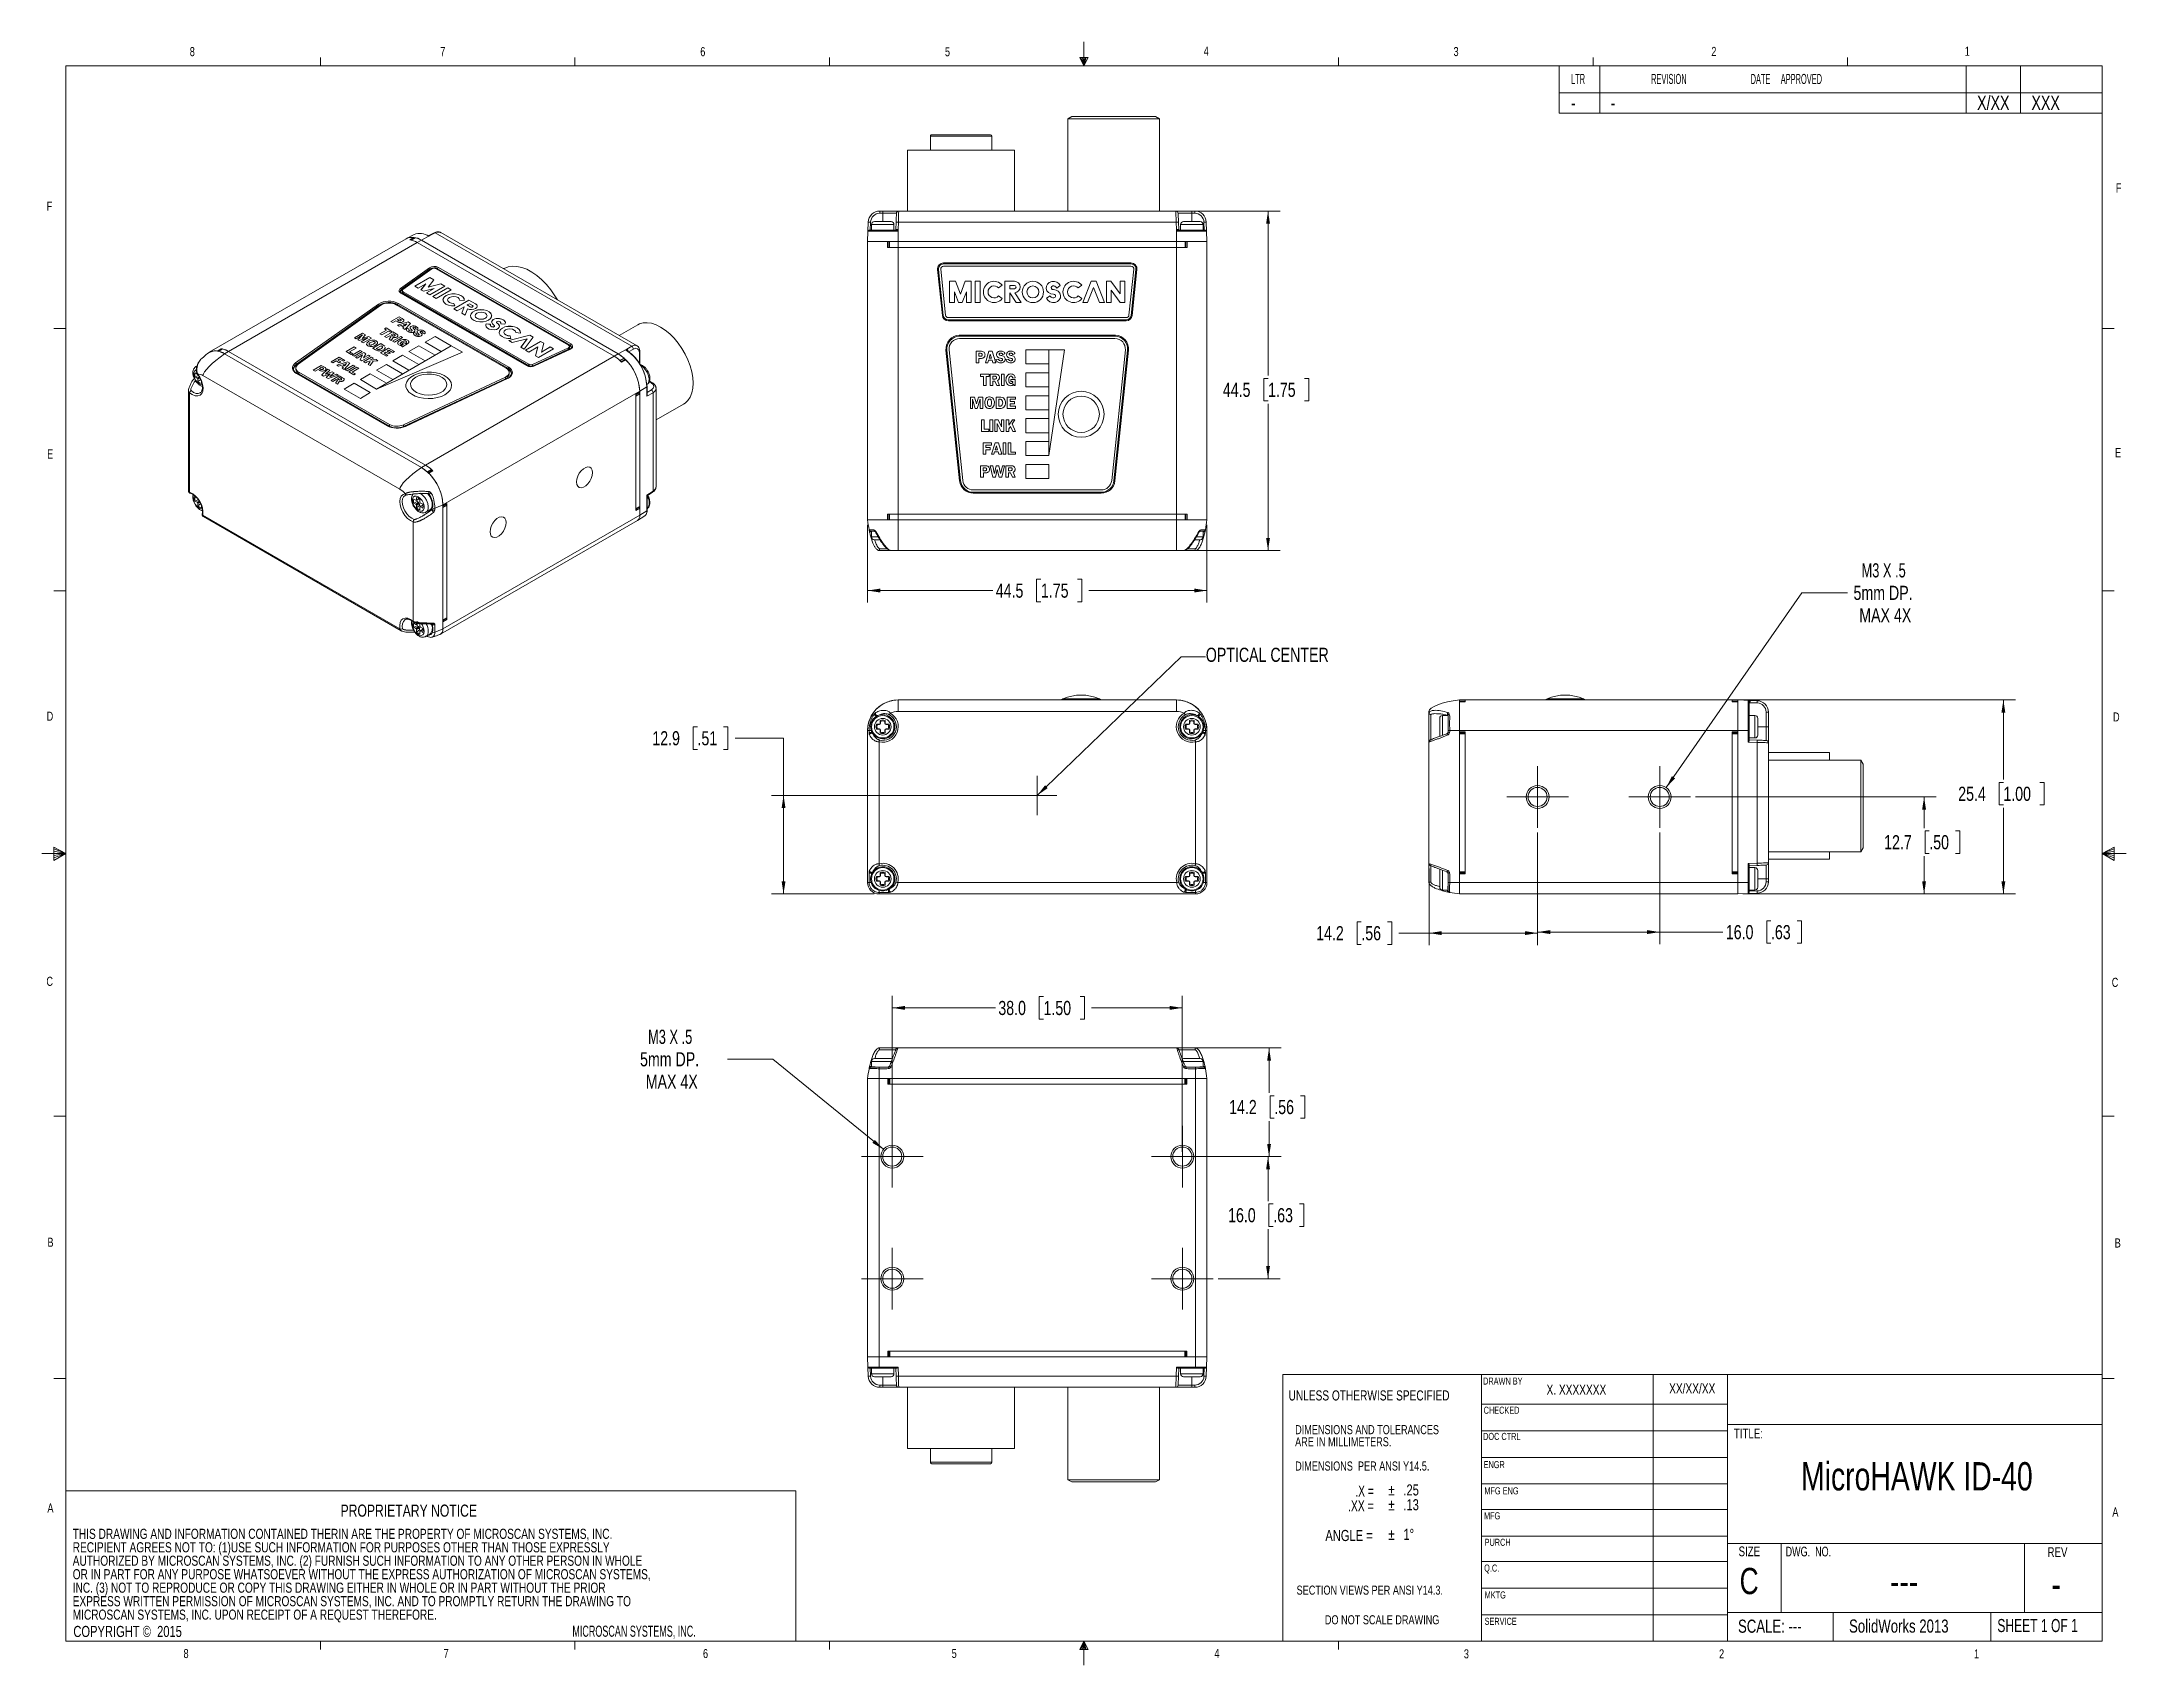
# Model space of a CAD drawing. Header units: millimetres. Extents: x 7 to 553, y 4 to 429.
import ezdxf

# ---------------------------------------------------------------- set-up
doc = ezdxf.new("R2010")
doc.units = ezdxf.units.MM
doc.styles.add('SLDTEXTSTYLE0', font='TXT', dxfattribs={"width": 0.75})
doc.styles.add('SLDTEXTSTYLE1', font='TXT', dxfattribs={"width": 0.605})
doc.styles.add('SLDTEXTSTYLE2', font='TXT', dxfattribs={"width": 0.694444})
doc.styles.add('SLDTEXTSTYLE3', font='TXT', dxfattribs={"width": 0.6875})
doc.styles.add('SLDTEXTSTYLE4', font='TXT', dxfattribs={"width": 0.7})
doc.styles.add('SLDTEXTSTYLE5', font='TXT', dxfattribs={"width": 0.55})
doc.styles.add('SLDTEXTSTYLE6', font='TXT', dxfattribs={"width": 0.678571})
doc.dimstyles.new('SLDDIMSTYLE0', dxfattribs={"dimtxt": 3.704167, "dimasz": 3.302, "dimexe": 0, "dimexo": 0.0625, "dimgap": 0.926042, "dimtad": 0, "dimtih": 1, "dimtoh": 1, "dimdec": 1, "dimlfac": 0.5, "dimrnd": 1e-09, "dimzin": 12, "dimdsep": 46, "dimtxsty": 'SLDTEXTSTYLE0', "dimsah": 1, "dimcen": 0.09, "dimadec": 0, "dimazin": 3, "dimtfac": 1, "dimtdec": 1, "dimtofl": 0, "dimtmove": 0, "dimatfit": 3, "dimfxl": 1, "dimfrac": 2, "dimtolj": 1, "dimtzin": 12, "dimarcsym": 0})
doc.dimstyles.new('SLDDIMSTYLE1', dxfattribs={"dimtxt": 3.704167, "dimasz": 3.302, "dimexe": 0, "dimexo": 0.0625, "dimgap": 0.926042, "dimtad": 0, "dimtih": 1, "dimtoh": 1, "dimdec": 1, "dimlfac": 0.5, "dimrnd": 1e-09, "dimzin": 4, "dimdsep": 46, "dimtxsty": 'SLDTEXTSTYLE0', "dimsah": 1, "dimcen": 0.09, "dimadec": 0, "dimazin": 1, "dimtfac": 1, "dimtdec": 1, "dimtofl": 0, "dimtmove": 0, "dimatfit": 3, "dimfxl": 1, "dimfrac": 2, "dimtolj": 1, "dimtzin": 12, "dimarcsym": 0})
doc.dimstyles.new('SLDDIMSTYLE2', dxfattribs={"dimtxt": 3.704167, "dimasz": 3.302, "dimexe": 0, "dimexo": 0.0625, "dimgap": 0.926042, "dimtad": 0, "dimtih": 1, "dimtoh": 1, "dimlfac": 0.5, "dimrnd": 1e-09, "dimzin": 12, "dimdsep": 46, "dimtxsty": 'SLDTEXTSTYLE0', "dimsah": 1, "dimcen": 0, "dimadec": 0, "dimazin": 3, "dimtfac": 1, "dimtofl": 0, "dimtmove": 0, "dimatfit": 3, "dimfxl": 1, "dimfrac": 2, "dimtolj": 1, "dimtzin": 12, "dimarcsym": 0})

msp = doc.modelspace()

# ---------------------------------------------------------------- texts
at = {"color": 7, "linetype": 'Continuous', "lineweight": 0}
for s, insert, char_height, attachment_point, style in [('8', (45.723, 428.058), 2.381, 1, 'SLDTEXTSTYLE0'), ('7', (111.334, 428.054), 2.381, 1, 'SLDTEXTSTYLE0'), ('6', (179.461, 428.046), 2.381, 1, 'SLDTEXTSTYLE0'), ('5', (243.549, 428.032), 2.381, 1, 'SLDTEXTSTYLE0'), ('4', (311.332, 428.173), 2.381, 1, 'SLDTEXTSTYLE0'), ('3', (376.787, 428.082), 2.381, 1, 'SLDTEXTSTYLE0'), ('2', (444.318, 428.106), 2.381, 1, 'SLDTEXTSTYLE0'), ('1', (510.721, 428.15), 2.381, 1, 'SLDTEXTSTYLE0'), ('LTR                                REVISION                               DATE     APPROVED', (407.577, 421.031), 2.64583, 1, 'SLDTEXTSTYLE5'), ('X/XX', (513.957, 415.312), 3.7042, 1, 'SLDTEXTSTYLE0'), ('XXX', (528.181, 415.312), 3.7042, 1, 'SLDTEXTSTYLE0'), ('-', (407.568, 415.312), 3.704, 1, 'SLDTEXTSTYLE0'), ('-', (417.945, 415.312), 3.704, 1, 'SLDTEXTSTYLE0'), ('F', (550.304, 392.341), 2.381, 1, 'SLDTEXTSTYLE0'), ('F', (8.236, 387.543), 2.381, 1, 'SLDTEXTSTYLE0'), ('E', (8.359, 322.649), 2.381, 1, 'SLDTEXTSTYLE0'), ('E', (550.085, 322.991), 2.381, 1, 'SLDTEXTSTYLE0'), ('OPTICAL CENTER', (311.886, 270.711), 3.70417, 1, 'SLDTEXTSTYLE0'), ('D', (8.232, 253.962), 2.381, 1, 'SLDTEXTSTYLE0'), ('D', (549.552, 253.768), 2.381, 1, 'SLDTEXTSTYLE0'), ('C', (8.159, 184.513), 2.381, 1, 'SLDTEXTSTYLE0'), ('C', (549.217, 184.244), 2.381, 1, 'SLDTEXTSTYLE0'), ('B', (8.44, 116.151), 2.381, 1, 'SLDTEXTSTYLE0'), ('B', (549.995, 115.97), 2.381, 1, 'SLDTEXTSTYLE0'), ('DRAWN BY', (384.534, 79.529), 1.8521, 1, 'SLDTEXTSTYLE0'), ('X. XXXXXXX', (401.155, 77.671), 2.6458, 1, 'SLDTEXTSTYLE0'), ('XX/XX/XX', (439.316, 77.993), 2.6458, 2, 'SLDTEXTSTYLE0'), ('UNLESS OTHERWISE SPECIFIED', (333.571, 76.163), 2.64583, 1, 'SLDTEXTSTYLE0'), ('CHECKED', (384.676, 71.886), 1.8521, 1, 'SLDTEXTSTYLE0'), ('TITLE:', (450.212, 66.106), 2.54, 1, 'SLDTEXTSTYLE0'), ('DOC CTRL', (384.531, 65.022), 1.8521, 1, 'SLDTEXTSTYLE0'), ('ENGR', (384.669, 57.643), 1.8521, 1, 'SLDTEXTSTYLE0'), ('MicroHAWK ID-40', (498.169, 57.357), 7.40833, 2, 'SLDTEXTSTYLE0'), ('MFG ENG', (384.859, 50.773), 1.8521, 1, 'SLDTEXTSTYLE0'), ('A', (8.429, 46.541), 2.381, 1, 'SLDTEXTSTYLE0'), ('PROPRIETARY NOTICE', (85.225, 46.244), 3.175, 1, 'SLDTEXTSTYLE0'), ('MFG', (384.775, 44.233), 1.8521, 1, 'SLDTEXTSTYLE0'), ('A', (549.369, 45.495), 2.381, 1, 'SLDTEXTSTYLE0'), ('PURCH', (384.923, 37.29), 1.8521, 1, 'SLDTEXTSTYLE0'), ('SIZE', (451.453, 35.257), 2.54, 1, 'SLDTEXTSTYLE0'), ('DWG.  NO.', (463.774, 35.207), 2.54, 1, 'SLDTEXTSTYLE2'), ('REV', (532.38, 35.068), 2.54, 1, 'SLDTEXTSTYLE0'), ('Q.C.', (384.811, 30.537), 1.8521, 1, 'SLDTEXTSTYLE0'), ('C', (451.733, 29.659), 6.879, 1, 'SLDTEXTSTYLE0'), ('SECTION VIEWS PER ANSI Y14.3.', (335.672, 25.022), 2.38125, 1, 'SLDTEXTSTYLE0'), ('MKTG', (384.936, 23.492), 1.8521, 1, 'SLDTEXTSTYLE0'), ('---', (494.817, 29.843), 7.4083, 2, 'SLDTEXTSTYLE0'), ('-', (533.424, 29.114), 7.408, 1, 'SLDTEXTSTYLE0'), ('DO NOT SCALE DRAWING', (358.077, 17.255), 2.38125, 2, 'SLDTEXTSTYLE0'), ('SERVICE', (384.926, 16.59), 1.8521, 1, 'SLDTEXTSTYLE0'), ('COPYRIGHT ©  2015', (15.228, 14.46), 2.91042, 1, 'SLDTEXTSTYLE0'), ('MICROSCAN SYSTEMS, INC.', (145.958, 14.53), 2.91042, 1, 'SLDTEXTSTYLE1'), ('SCALE: ---', (451.306, 16.104), 3.4396, 1, 'SLDTEXTSTYLE0'), ('SolidWorks 2013', (480.396, 16.133), 3.43958, 1, 'SLDTEXTSTYLE0'), ('SHEET 1 OF 1', (519.249, 16.275), 3.43958, 1, 'SLDTEXTSTYLE3'), ('8', (44.088, 8.413), 2.381, 1, 'SLDTEXTSTYLE0'), ('7', (112.229, 8.427), 2.381, 1, 'SLDTEXTSTYLE0'), ('6', (180.171, 8.413), 2.381, 1, 'SLDTEXTSTYLE0'), ('5', (245.315, 8.433), 2.381, 1, 'SLDTEXTSTYLE0'), ('4', (314.146, 8.433), 2.381, 1, 'SLDTEXTSTYLE0'), ('3', (379.49, 8.331), 2.381, 1, 'SLDTEXTSTYLE0'), ('2', (446.353, 8.331), 2.381, 1, 'SLDTEXTSTYLE0'), ('1', (513.138, 8.331), 2.381, 1, 'SLDTEXTSTYLE0')]:
    msp.add_mtext(s, dxfattribs=dict(at, insert=insert, char_height=char_height, attachment_point=attachment_point, style=style))

# ---------------------------------------------------------------- blocks, each defined once
blk = doc.blocks.new('SW_NOTE_0')
at = {"color": 0, "linetype": 'Continuous', "lineweight": 0, "char_height": 2.6458, "attachment_point": 1, "style": 'SLDTEXTSTYLE0'}
for s, insert in [('THIS DRAWING AND INFORMATION CONTAINED THERIN ARE THE PROPERTY OF MICROSCAN SYSTEMS, INC.', (0, 3.41)), ('RECIPIENT AGREES NOT TO: (1)USE SUCH INFORMATION FOR PURPOSES OTHER THAN THOSE EXPRESSLY', (0, -0.12)), ('AUTHORIZED BY MICROSCAN SYSTEMS, INC. (2) FURNISH SUCH INFORMATION TO ANY OTHER PERSON IN WHOLE', (0, -3.64)), ('OR IN PART FOR ANY PURPOSE WHATSOEVER WITHOUT THE EXPRESS AUTHORIZATION OF MICROSCAN SYSTEMS,', (0, -7.17)), ('INC. (3) NOT TO REPRODUCE OR COPY THIS DRAWING EITHER IN WHOLE OR IN PART WITHOUT THE PRIOR', (0, -10.7)), ('EXPRESS WRITTEN PERMISSION OF MICROSCAN SYSTEMS, INC. AND TO PROMPTLY RETURN THE DRAWING TO', (0, -14.23)), ('MICROSCAN SYSTEMS, INC. UPON RECEIPT OF A REQUEST THEREFORE.', (0, -17.76))]:
    blk.add_mtext(s, dxfattribs=dict(at, insert=insert))
blk = doc.blocks.new('SW_NOTE_1')
at = {"color": 0, "linetype": 'Continuous', "lineweight": 0, "char_height": 2.91, "attachment_point": 1, "style": 'SLDTEXTSTYLE0'}
for s, insert in [('%%p', (0, 3.75)), ('.25', (3.91, 3.75)), ('%%p', (0, -0.13)), ('.13', (3.91, -0.13)), ('%%p', (0, -7.89)), ('1°', (3.91, -7.89))]:
    blk.add_mtext(s, dxfattribs=dict(at, insert=insert))
blk = doc.blocks.new('SW_NOTE_2')
at = {"color": 0, "linetype": 'Continuous', "lineweight": 0, "char_height": 2.3813, "attachment_point": 1, "style": 'SLDTEXTSTYLE0'}
for s, insert in [('DIMENSIONS AND TOLERANCES', (0, 3.07)), ('ARE IN MILLIMETERS.', (0, -0.11)), ('DIMENSIONS  PER ANSI Y14.5.', (0, -6.46))]:
    blk.add_mtext(s, dxfattribs=dict(at, insert=insert))
blk = doc.blocks.new('SW_NOTE_3')
at = {"color": 0, "linetype": 'Continuous', "lineweight": 0, "char_height": 2.91, "attachment_point": 3}
for s, insert, style in [('.X =', (27.47, 3.75), 'SLDTEXTSTYLE3'), ('.XX =', (27.45, -0.13), 'SLDTEXTSTYLE4'), ('ANGLE =', (27.19, -7.89), 'SLDTEXTSTYLE0')]:
    blk.add_mtext(s, dxfattribs=dict(at, insert=insert, style=style))
blk = doc.blocks.new('_D')
at = {"color": 7, "linetype": 'Continuous', "lineweight": 18}
for p, q in [((178.73, 249.96), (177.6, 249.96)), ((177.6, 249.96), (177.6, 244.07)), ((185.57, 249.96), (186.7, 249.96)), ((186.7, 249.96), (186.7, 244.07)), ((188.57, 247.01), (201.27, 247.01)), ((201.27, 247.01), (201.27, 232.02)), ((177.6, 244.07), (178.73, 244.07)), ((186.7, 244.07), (185.57, 244.07)), ((266.47, 232.02), (198.1, 232.02)), ((201.27, 232.02), (201.27, 206.22)), ((225.02, 206.22), (198.1, 206.22))]:
    blk.add_line(p, q, dxfattribs=at)
for points in [[(201.27, 232.02), (200.77, 228.72), (201.78, 228.72)], [(201.27, 206.22), (201.78, 209.52), (200.77, 209.52)]]:
    blk.add_solid(points, dxfattribs=at)
at = {"color": 7, "linetype": 'Continuous', "lineweight": 18, "char_height": 3.704, "attachment_point": 1, "style": 'SLDTEXTSTYLE0'}
for s, insert in [('12.9', (166.9, 248.85)), ('.51', (178.73, 248.85))]:
    blk.add_mtext(s, dxfattribs=dict(at, insert=insert))
blk = doc.blocks.new('SW_CENTERMARKSYMBOL_0')
at = {"color": 0, "linetype": 'Continuous', "lineweight": 0}
for p, q in [((-5.08, 0), (-5.16, 0)), ((0, 0), (-5.08, 0)), ((0, 5.08), (0, 5.16)), ((0, 0), (0, 5.08)), ((0, 0), (0, -5.08)), ((0, 0), (5.08, 0)), ((5.08, 0), (5.16, 0)), ((0, -5.08), (0, -5.16))]:
    blk.add_line(p, q, dxfattribs=at)
blk = doc.blocks.new('_D_1')
at = {"color": 7, "linetype": 'Continuous', "lineweight": 18}
for p, q in [((305.32, 385.09), (331.37, 385.09)), ((328.19, 385.09), (328.19, 341.99)), ((328.19, 341.24), (327.07, 341.24)), ((327.07, 341.24), (327.07, 335.35)), ((337.77, 341.24), (338.9, 341.24)), ((338.9, 341.24), (338.9, 335.35)), ((327.07, 335.35), (328.19, 335.35)), ((328.19, 296.19), (328.19, 334.6)), ((338.9, 335.35), (337.77, 335.35)), ((305.46, 296.19), (331.37, 296.19))]:
    blk.add_line(p, q, dxfattribs=at)
for points in [[(328.19, 385.09), (327.69, 381.79), (328.7, 381.79)], [(328.19, 296.19), (328.7, 299.49), (327.69, 299.49)]]:
    blk.add_solid(points, dxfattribs=at)
at = {"color": 7, "linetype": 'Continuous', "lineweight": 18, "char_height": 3.704, "attachment_point": 1, "style": 'SLDTEXTSTYLE0'}
for s, insert in [('44.5', (316.36, 340.13)), ('1.75', (328.19, 340.13))]:
    blk.add_mtext(s, dxfattribs=dict(at, insert=insert))
blk = doc.blocks.new('_D_2')
at = {"color": 7, "linetype": 'Continuous', "lineweight": 18}
for p, q in [((223.29, 302.92), (223.29, 282.52)), ((312.19, 302.92), (312.19, 282.52)), ((223.29, 285.69), (256.12, 285.69)), ((268.7, 288.64), (267.57, 288.64)), ((267.57, 288.64), (267.57, 282.75)), ((278.28, 288.64), (279.4, 288.64)), ((279.4, 288.64), (279.4, 282.75)), ((312.19, 285.69), (281.28, 285.69)), ((267.57, 282.75), (268.7, 282.75)), ((279.4, 282.75), (278.28, 282.75))]:
    blk.add_line(p, q, dxfattribs=at)
for points in [[(223.29, 285.69), (226.6, 285.18), (226.6, 286.2)], [(312.19, 285.69), (308.89, 286.2), (308.89, 285.18)]]:
    blk.add_solid(points, dxfattribs=at)
at = {"color": 7, "linetype": 'Continuous', "lineweight": 18, "char_height": 3.704, "attachment_point": 1, "style": 'SLDTEXTSTYLE0'}
for s, insert in [('44.5', (256.87, 287.52)), ('1.75', (268.7, 287.52))]:
    blk.add_mtext(s, dxfattribs=dict(at, insert=insert))
blk = doc.blocks.new('_D_3')
at = {"color": 7, "linetype": 'Continuous', "lineweight": 18}
for p, q in [((229.74, 138.68), (229.74, 179.54)), ((229.74, 176.36), (256.79, 176.36)), ((269.37, 179.31), (268.24, 179.31)), ((268.24, 179.31), (268.24, 173.42)), ((278.95, 179.31), (280.07, 179.31)), ((280.07, 179.31), (280.07, 173.42)), ((305.74, 176.36), (281.95, 176.36)), ((305.74, 138.68), (305.74, 179.54)), ((268.24, 173.42), (269.37, 173.42)), ((280.07, 173.42), (278.95, 173.42))]:
    blk.add_line(p, q, dxfattribs=at)
for points in [[(229.74, 176.36), (233.05, 175.85), (233.05, 176.87)], [(305.74, 176.36), (302.44, 176.87), (302.44, 175.85)]]:
    blk.add_solid(points, dxfattribs=at)
at = {"color": 7, "linetype": 'Continuous', "lineweight": 18, "char_height": 3.704, "attachment_point": 1, "style": 'SLDTEXTSTYLE0'}
for s, insert in [('38.0', (257.54, 178.19)), ('1.50', (269.37, 178.19))]:
    blk.add_mtext(s, dxfattribs=dict(at, insert=insert))
blk = doc.blocks.new('_D_4')
at = {"color": 7, "linetype": 'Continuous', "lineweight": 18}
for p, q in [((305.54, 165.86), (331.64, 165.86)), ((328.46, 165.86), (328.46, 154.1)), ((329.83, 153.35), (328.71, 153.35)), ((328.71, 153.35), (328.71, 147.46)), ((336.67, 153.35), (337.8, 153.35)), ((337.8, 153.35), (337.8, 147.46)), ((328.71, 147.46), (329.83, 147.46)), ((337.8, 147.46), (336.67, 147.46)), ((328.46, 137.41), (328.46, 146.71)), ((307.01, 137.41), (331.64, 137.41))]:
    blk.add_line(p, q, dxfattribs=at)
for points in [[(328.46, 165.86), (327.96, 162.56), (328.97, 162.56)], [(328.46, 137.41), (328.97, 140.72), (327.96, 140.72)]]:
    blk.add_solid(points, dxfattribs=at)
at = {"color": 7, "linetype": 'Continuous', "lineweight": 18, "char_height": 3.704, "attachment_point": 1, "style": 'SLDTEXTSTYLE0'}
for s, insert in [('14.2', (318, 152.24)), ('.56', (329.83, 152.24))]:
    blk.add_mtext(s, dxfattribs=dict(at, insert=insert))
blk = doc.blocks.new('_D_5')
at = {"color": 7, "linetype": 'Continuous', "lineweight": 18}
for p, q in [((315.09, 137.41), (331.37, 137.41)), ((328.19, 137.41), (328.19, 125.76)), ((329.56, 125.01), (328.44, 125.01)), ((328.44, 125.01), (328.44, 119.12)), ((336.4, 125.01), (337.53, 125.01)), ((337.53, 125.01), (337.53, 119.12)), ((328.19, 105.41), (328.19, 118.37)), ((328.44, 119.12), (329.56, 119.12)), ((337.53, 119.12), (336.4, 119.12)), ((315.09, 105.41), (331.37, 105.41))]:
    blk.add_line(p, q, dxfattribs=at)
for points in [[(328.19, 137.41), (327.69, 134.11), (328.7, 134.11)], [(328.19, 105.41), (328.7, 108.72), (327.69, 108.72)]]:
    blk.add_solid(points, dxfattribs=at)
at = {"color": 7, "linetype": 'Continuous', "lineweight": 18, "char_height": 3.704, "attachment_point": 1, "style": 'SLDTEXTSTYLE0'}
for s, insert in [('16.0', (317.73, 123.9)), ('.63', (329.56, 123.9))]:
    blk.add_mtext(s, dxfattribs=dict(at, insert=insert))
blk = doc.blocks.new('_D_6')
at = {"color": 7, "linetype": 'Continuous', "lineweight": 18}
for p, q in [((198.5, 162.92), (186.59, 162.92)), ((227.42, 139.31), (198.5, 162.92))]:
    blk.add_line(p, q, dxfattribs=at)
blk.add_solid([(227.42, 139.31), (225.18, 141.79), (224.54, 141)], dxfattribs=at)
at = {"color": 7, "linetype": 'Continuous', "lineweight": 18, "char_height": 3.704, "attachment_point": 1}
for s, insert, style in [('M3 X .5', (165.78, 170.63), 'SLDTEXTSTYLE6'), ('5mm DP.', (163.68, 164.75), 'SLDTEXTSTYLE0'), ('MAX 4X', (165.18, 158.86), 'SLDTEXTSTYLE0')]:
    blk.add_mtext(s, dxfattribs=dict(at, insert=insert, style=style))
blk = doc.blocks.new('SW_CENTERMARKSYMBOL_1')
at = {"color": 0, "linetype": 'Continuous', "lineweight": 0}
for p, q in [((0, 5.08), (0, 8.08)), ((-5.08, 0), (-8.08, 0)), ((0, 0), (-5.08, 0)), ((0, 0), (0, 5.08)), ((0, 0), (0, -5.08)), ((0, 0), (5.08, 0)), ((5.08, 0), (8.08, 0)), ((0, -5.08), (0, -8.08))]:
    blk.add_line(p, q, dxfattribs=at)
blk = doc.blocks.new('SW_CENTERMARKSYMBOL_2')
at = {"color": 0, "linetype": 'Continuous', "lineweight": 0}
for p, q in [((0, 5.08), (0, 8.08)), ((-5.08, 0), (-8.08, 0)), ((0, 0), (-5.08, 0)), ((0, 0), (0, 5.08)), ((0, 0), (0, -5.08)), ((0, 0), (5.08, 0)), ((5.08, 0), (8.08, 0)), ((0, -5.08), (0, -8.08))]:
    blk.add_line(p, q, dxfattribs=at)
blk = doc.blocks.new('SW_CENTERMARKSYMBOL_3')
at = {"color": 0, "linetype": 'Continuous', "lineweight": 0}
for p, q in [((0, 5.08), (0, 8.08)), ((-5.08, 0), (-8.08, 0)), ((0, 0), (-5.08, 0)), ((0, 0), (0, 5.08)), ((0, 0), (0, -5.08)), ((0, 0), (5.08, 0)), ((5.08, 0), (8.08, 0)), ((0, -5.08), (0, -8.08))]:
    blk.add_line(p, q, dxfattribs=at)
blk = doc.blocks.new('SW_CENTERMARKSYMBOL_4')
at = {"color": 0, "linetype": 'Continuous', "lineweight": 0}
for p, q in [((0, 5.08), (0, 8.08)), ((-5.08, 0), (-8.08, 0)), ((0, 0), (-5.08, 0)), ((0, 0), (0, 5.08)), ((0, 0), (0, -5.08)), ((0, 0), (5.08, 0)), ((5.08, 0), (8.08, 0)), ((0, -5.08), (0, -8.08))]:
    blk.add_line(p, q, dxfattribs=at)
blk = doc.blocks.new('_D_7')
at = {"color": 7, "linetype": 'Continuous', "lineweight": 18}
for p, q in [((432.52, 234.08), (468.07, 285.11)), ((468.07, 285.11), (479.98, 285.11))]:
    blk.add_line(p, q, dxfattribs=at)
blk.add_solid([(432.52, 234.08), (434.82, 236.5), (433.99, 237.08)], dxfattribs=at)
at = {"color": 7, "linetype": 'Continuous', "lineweight": 18, "char_height": 3.704, "attachment_point": 1}
for s, insert, style in [('M3 X .5', (483.67, 292.83), 'SLDTEXTSTYLE6'), ('5mm DP.', (481.57, 286.94), 'SLDTEXTSTYLE0'), ('MAX 4X', (483.08, 281.06), 'SLDTEXTSTYLE0')]:
    blk.add_mtext(s, dxfattribs=dict(at, insert=insert, style=style))
blk = doc.blocks.new('_D_8')
at = {"color": 7, "linetype": 'Continuous', "lineweight": 18}
for p, q in [((451.03, 257.02), (524, 257.02)), ((520.83, 257.02), (520.83, 236.16)), ((520.83, 235.41), (519.7, 235.41)), ((519.7, 235.41), (519.7, 229.52)), ((530.4, 235.41), (531.53, 235.41)), ((531.53, 235.41), (531.53, 229.52)), ((519.7, 229.52), (520.83, 229.52)), ((531.53, 229.52), (530.4, 229.52)), ((520.83, 206.22), (520.83, 228.77)), ((452.53, 206.22), (524, 206.22))]:
    blk.add_line(p, q, dxfattribs=at)
for points in [[(520.83, 257.02), (520.32, 253.72), (521.34, 253.72)], [(520.83, 206.22), (521.34, 209.52), (520.32, 209.52)]]:
    blk.add_solid(points, dxfattribs=at)
at = {"color": 7, "linetype": 'Continuous', "lineweight": 18, "char_height": 3.704, "attachment_point": 1, "style": 'SLDTEXTSTYLE0'}
for s, insert in [('25.4', (509, 234.3)), ('1.00', (520.83, 234.3))]:
    blk.add_mtext(s, dxfattribs=dict(at, insert=insert))
blk = doc.blocks.new('_D_9')
at = {"color": 7, "linetype": 'Continuous', "lineweight": 18}
for p, q in [((440.16, 231.62), (503.23, 231.62)), ((500.06, 231.62), (500.06, 223.47)), ((501.42, 222.72), (500.3, 222.72)), ((500.3, 222.72), (500.3, 216.84)), ((508.26, 222.72), (509.39, 222.72)), ((509.39, 222.72), (509.39, 216.84)), ((500.06, 206.22), (500.06, 216.09)), ((500.3, 216.84), (501.42, 216.84)), ((509.39, 216.84), (508.26, 216.84)), ((452.53, 206.22), (503.23, 206.22))]:
    blk.add_line(p, q, dxfattribs=at)
for points in [[(500.06, 231.62), (499.55, 228.32), (500.56, 228.32)], [(500.06, 206.22), (500.56, 209.52), (499.55, 209.52)]]:
    blk.add_solid(points, dxfattribs=at)
at = {"color": 7, "linetype": 'Continuous', "lineweight": 18, "char_height": 3.704, "attachment_point": 1, "style": 'SLDTEXTSTYLE0'}
for s, insert in [('12.7', (489.59, 221.61)), ('.50', (501.42, 221.61))]:
    blk.add_mtext(s, dxfattribs=dict(at, insert=insert))
blk = doc.blocks.new('_D_10')
at = {"color": 7, "linetype": 'Continuous', "lineweight": 18}
for p, q in [((398.81, 222.27), (398.81, 192.77)), ((370.36, 212.85), (370.36, 192.77)), ((352.63, 198.89), (351.5, 198.89)), ((351.5, 198.89), (351.5, 193)), ((359.46, 198.89), (360.59, 198.89)), ((360.59, 198.89), (360.59, 193)), ((351.5, 193), (352.63, 193)), ((360.59, 193), (359.46, 193)), ((370.36, 195.95), (362.47, 195.95)), ((398.81, 195.95), (370.36, 195.95))]:
    blk.add_line(p, q, dxfattribs=at)
for points in [[(370.36, 195.95), (373.66, 195.44), (373.66, 196.46)], [(398.81, 195.95), (395.5, 196.46), (395.5, 195.44)]]:
    blk.add_solid(points, dxfattribs=at)
at = {"color": 7, "linetype": 'Continuous', "lineweight": 18, "char_height": 3.704, "attachment_point": 1, "style": 'SLDTEXTSTYLE0'}
for s, insert in [('14.2', (340.8, 197.78)), ('.56', (352.63, 197.78))]:
    blk.add_mtext(s, dxfattribs=dict(at, insert=insert))
blk = doc.blocks.new('_D_11')
at = {"color": 7, "linetype": 'Continuous', "lineweight": 18}
for p, q in [((398.81, 222.27), (398.81, 193.04)), ((430.81, 222.27), (430.81, 193.04)), ((459.95, 199.16), (458.82, 199.16)), ((458.82, 199.16), (458.82, 193.28)), ((466.79, 199.16), (467.92, 199.16)), ((467.92, 199.16), (467.92, 193.28)), ((398.81, 196.22), (430.81, 196.22)), ((430.81, 196.22), (447.37, 196.22)), ((458.82, 193.28), (459.95, 193.28)), ((467.92, 193.28), (466.79, 193.28))]:
    blk.add_line(p, q, dxfattribs=at)
for points in [[(398.81, 196.22), (402.11, 195.71), (402.11, 196.73)], [(430.81, 196.22), (427.5, 196.73), (427.5, 195.71)]]:
    blk.add_solid(points, dxfattribs=at)
at = {"color": 7, "linetype": 'Continuous', "lineweight": 18, "char_height": 3.704, "attachment_point": 1, "style": 'SLDTEXTSTYLE0'}
for s, insert in [('16.0', (448.12, 198.05)), ('.63', (459.95, 198.05))]:
    blk.add_mtext(s, dxfattribs=dict(at, insert=insert))
blk = doc.blocks.new('SW_CENTERMARKSYMBOL_5')
at = {"color": 0, "linetype": 'Continuous', "lineweight": 0}
for p, q in [((0, 5.08), (0, 8.08)), ((-5.08, 0), (-8.08, 0)), ((0, 0), (-5.08, 0)), ((0, 0), (0, 5.08)), ((0, 0), (0, -5.08)), ((0, 0), (5.08, 0)), ((5.08, 0), (8.08, 0)), ((0, -5.08), (0, -8.08))]:
    blk.add_line(p, q, dxfattribs=at)
blk = doc.blocks.new('SW_CENTERMARKSYMBOL_6')
at = {"color": 0, "linetype": 'Continuous', "lineweight": 0}
for p, q in [((0, 5.08), (0, 8.08)), ((-5.08, 0), (-8.08, 0)), ((0, 0), (-5.08, 0)), ((0, 0), (0, 5.08)), ((0, 0), (0, -5.08)), ((0, 0), (5.08, 0)), ((5.08, 0), (8.08, 0)), ((0, -5.08), (0, -8.08))]:
    blk.add_line(p, q, dxfattribs=at)

# ---------------------------------------------------------------- dimensions: what is measured, and where the dimension line sits
at = {"color": 7, "linetype": 'Continuous', "lineweight": 18}
for base, p1, p2, dimstyle, picture, middle in [((328.1943, 296.1916), (304.0465, 385.0919), (304.1943, 296.1916), 'SLDDIMSTYLE0', '_D_1', (328.1943, 338.2957)), ((520.827, 206.218), (449.756, 257.018), (451.256, 206.218), 'SLDDIMSTYLE0', '_D_8', (520.827, 232.467)), ((201.274, 206.218), (267.744, 232.018), (226.294, 206.218), 'SLDDIMSTYLE0', '_D', (201.274, 247.013)), ((500.056, 206.218), (438.885, 231.618), (451.256, 206.218), 'SLDDIMSTYLE0', '_D_9', (500.056, 219.779)), ((328.465, 137.413), (304.275, 165.864), (305.744, 137.413), 'SLDDIMSTYLE0', '_D_4', (328.465, 150.406)), ((328.194, 105.413), (313.824, 137.413), (313.824, 105.413), 'SLDDIMSTYLE1', '_D_5', (328.194, 122.067))]:
    dim = msp.add_linear_dim(base=base, p1=p1, p2=p2, angle=90, dimstyle=dimstyle, dxfattribs=at)
    dim.commit()
    dim.dimension.update_dxf_attribs({"geometry": picture, "text_midpoint": middle, "dimtype": 160})
for base, p1, p2, dimstyle, picture, middle in [((312.194317568, 285.692597), (223.294317568, 304.191623541), (312.194317568, 304.191623541), 'SLDDIMSTYLE0', '_D_2', (268.699188332, 285.692597)), ((398.805, 195.947), (370.355, 214.125), (398.805, 223.538), 'SLDDIMSTYLE0', '_D_10', (351.257, 195.947)), ((430.805, 196.218), (398.805, 223.538), (430.805, 223.538), 'SLDDIMSTYLE1', '_D_11', (458.583, 196.218)), ((305.744, 176.363), (229.744, 137.413), (305.744, 137.413), 'SLDDIMSTYLE1', '_D_3', (269.37, 176.363))]:
    dim = msp.add_linear_dim(base=base, p1=p1, p2=p2, dimstyle=dimstyle, dxfattribs=at)
    dim.commit()
    dim.dimension.update_dxf_attribs({"geometry": picture, "text_midpoint": middle, "dimtype": 160})
for p1, p2, picture, middle in [((429.091, 229.156), (432.52, 234.08), '_D_7', (492.229, 285.112)), ((232.069, 135.517), (227.42, 139.31), '_D_6', (174.339, 162.915))]:
    dim = msp.add_diameter_dim_2p(p1=p1, p2=p2, text='M3 X .5\\P5mm DP.\\PMAX 4X', dimstyle='SLDDIMSTYLE2', override={"dimpost": '<>'}, dxfattribs=at)
    dim.commit()
    dim.dimension.update_dxf_attribs({"geometry": picture, "text_midpoint": middle, "dimtype": 163})

# ---------------------------------------------------------------- linework, layer by layer
at = {"color": 7, "linetype": 'Continuous', "lineweight": 18}
for p, q in [((279.981, 423.179), (279.981, 429.471)), ((13.281, 423.179), (546.681, 423.179)), ((13.281, 423.179), (13.281, 10.429)), ((79.956, 423.179), (79.956, 425.333)), ((146.631, 423.179), (146.631, 425.333)), ((213.306, 423.179), (213.306, 425.333)), ((278.915, 425.354), (281.102, 425.354)), ((279.981, 423.179), (278.915, 425.354)), ((279.981, 423.179), (279.122, 425.354)), ((279.981, 423.179), (279.617, 425.354)), ((279.981, 423.179), (280.31, 425.354)), ((279.981, 423.179), (280.567, 425.354)), ((279.981, 423.179), (281.102, 425.354)), ((346.656, 423.179), (346.656, 425.333)), ((404.441, 423.179), (404.441, 410.733)), ((413.331, 423.179), (413.331, 425.333)), ((415.109, 423.179), (415.109, 410.733)), ((480.006, 423.179), (480.006, 425.333)), ((511.121, 423.179), (511.121, 410.733)), ((525.345, 423.179), (525.345, 410.733)), ((546.681, 10.429), (546.681, 423.179)), ((404.441, 416.067), (546.681, 416.067)), ((276.784, 409.892), (275.744, 409.292)), ((276.784, 409.892), (298.705, 409.892)), ((299.744, 409.292), (298.705, 409.892)), ((404.441, 410.733), (546.681, 410.733)), ((239.741, 404.712), (239.741, 401.092)), ((255.844, 401.092), (255.844, 404.712)), ((275.744, 409.292), (275.744, 385.092)), ((299.744, 409.292), (275.744, 409.292)), ((299.744, 385.092), (299.744, 409.292)), ((233.744, 401.092), (233.744, 385.092)), ((233.744, 401.092), (261.744, 401.092)), ((261.744, 385.092), (261.744, 401.092)), ((225.06, 382.327), (229.429, 382.327)), ((226.471, 385.092), (226.471, 384.513)), ((226.471, 385.092), (227.244, 385.092)), ((227.244, 384.513), (226.471, 384.513)), ((227.244, 385.092), (227.244, 384.513)), ((227.244, 385.092), (231.442, 385.092)), ((230.842, 384.513), (227.244, 384.513)), ((231.442, 385.092), (304.047, 385.092)), ((304.047, 385.092), (308.244, 385.092)), ((308.244, 384.513), (304.646, 384.513)), ((306.06, 382.327), (308.244, 382.327)), ((308.244, 385.092), (308.244, 384.513)), ((308.244, 385.092), (309.018, 385.092)), ((309.018, 384.513), (308.244, 384.513)), ((308.244, 382.327), (310.429, 382.327)), ((309.018, 385.092), (309.018, 384.513)), ((102.389, 377.861), (50.841, 348.103)), ((55.901, 348.319), (105.328, 376.853)), ((104.48, 378.954), (102.489, 377.916)), ((104.416, 378.194), (103.355, 377.581)), ((104.719, 378.111), (103.692, 377.518)), ((104.798, 378.12), (103.737, 377.507)), ((106.389, 377.465), (105.328, 376.853)), ((156.876, 347.094), (105.328, 376.853)), ((108.644, 378.676), (106.389, 377.465)), ((106.389, 377.465), (157.937, 347.707)), ((108.361, 378.714), (108.201, 378.634)), ((109.763, 379.414), (108.361, 378.714)), ((110.046, 379.376), (108.644, 378.676)), ((161.499, 349.672), (110.046, 379.376)), ((162.885, 349.803), (111.511, 379.46)), ((223.39, 379.841), (223.294, 377.092)), ((223.294, 377.092), (231.294, 377.092)), ((223.294, 304.192), (223.294, 377.092)), ((223.294, 377.092), (228.504, 377.092)), ((223.39, 379.841), (223.473, 382.197)), ((231.278, 379.841), (223.39, 379.841)), ((223.65, 380.092), (230.788, 380.092)), ((224.072, 382.197), (223.999, 380.092)), ((224.298, 381.565), (224.298, 380.092)), ((228.504, 377.092), (228.504, 375.592)), ((228.854, 377.092), (228.854, 375.592)), ((228.857, 375.592), (228.857, 377.092)), ((229.044, 377.092), (229.044, 375.592)), ((229.044, 377.092), (231.294, 377.092)), ((230.191, 380.092), (230.191, 381.565)), ((230.688, 380.092), (230.695, 380.281)), ((230.695, 380.281), (230.762, 382.197)), ((231.361, 382.197), (231.294, 380.281)), ((231.294, 380.281), (231.294, 377.092)), ((231.294, 377.092), (304.194, 377.092)), ((231.294, 377.092), (231.294, 375.592)), ((304.127, 382.197), (231.361, 382.197)), ((304.194, 380.281), (304.127, 382.197)), ((304.194, 380.281), (304.194, 377.092)), ((304.194, 377.092), (312.194, 377.092)), ((304.194, 375.592), (304.194, 377.092)), ((304.194, 377.092), (306.445, 377.092)), ((312.098, 379.841), (304.211, 379.841)), ((304.7, 380.092), (311.838, 380.092)), ((304.727, 382.197), (304.794, 380.281)), ((304.794, 380.281), (304.801, 380.092)), ((305.298, 381.565), (305.298, 380.092)), ((306.445, 375.592), (306.445, 377.092)), ((306.631, 377.092), (306.631, 375.592)), ((306.634, 377.092), (306.634, 375.592)), ((306.985, 377.092), (306.985, 375.592)), ((306.985, 377.092), (312.194, 377.092)), ((311.191, 380.092), (311.191, 381.565)), ((311.49, 380.092), (311.416, 382.197)), ((312.016, 382.197), (312.098, 379.841)), ((312.098, 379.841), (312.194, 377.092)), ((312.194, 304.192), (312.194, 377.092)), ((231.294, 375.592), (228.504, 375.592)), ((231.294, 375.592), (229.044, 375.592)), ((231.294, 305.692), (231.294, 375.592)), ((304.194, 375.592), (231.294, 375.592)), ((243.186, 371.497), (292.289, 371.497)), ((243.186, 371.497), (243.186, 371.237)), ((292.289, 371.497), (292.289, 371.237)), ((304.194, 305.692), (304.194, 375.592)), ((306.985, 375.592), (304.194, 375.592)), ((306.445, 375.592), (304.194, 375.592)), ((100.9, 364.844), (108.496, 370.256)), ((108.698, 369.949), (101.102, 364.538)), ((108.698, 369.747), (101.102, 364.335)), ((109.149, 369.951), (101.552, 364.539)), ((108.584, 367.717), (104.644, 365.443)), ((108.584, 367.701), (104.658, 365.434)), ((105.541, 364.925), (107.535, 366.076)), ((107.535, 366.076), (106.293, 364.49)), ((107.535, 366.06), (106.302, 364.485)), ((107.535, 366.06), (107.535, 366.076)), ((108.176, 365.176), (109.673, 367.088)), ((111.488, 366.041), (108.176, 365.176)), ((111.488, 366.024), (108.176, 365.16)), ((109.673, 367.088), (108.584, 367.717)), ((108.584, 367.701), (108.584, 367.717)), ((109.664, 367.077), (108.584, 367.701)), ((108.698, 369.747), (108.698, 369.949)), ((144.969, 349.939), (110.247, 369.984)), ((145.379, 349.964), (110.657, 370.008)), ((110.657, 369.806), (110.657, 370.008)), ((145.379, 349.762), (110.657, 369.806)), ((110.841, 370.327), (145.563, 350.283)), ((112.577, 365.412), (111.488, 366.041)), ((111.488, 366.024), (111.488, 366.041)), ((112.563, 365.404), (111.488, 366.024)), ((127.992, 370.021), (127.927, 369.983)), ((242.872, 357.752), (241.614, 369.752)), ((241.873, 369.779), (243.13, 357.779)), ((242.45, 369.84), (243.707, 357.84)), ((292.289, 371.237), (243.186, 371.237)), ((292.29, 370.657), (243.186, 370.657)), ((246.326, 366.704), (244.786, 366.704)), ((244.786, 366.704), (244.786, 361.132)), ((247.61, 363.304), (246.326, 366.704)), ((248.893, 366.704), (247.61, 363.304)), ((250.433, 366.704), (248.893, 366.704)), ((250.433, 361.132), (250.433, 366.704)), ((251.49, 366.704), (251.49, 361.132)), ((252.759, 366.704), (251.49, 366.704)), ((252.759, 361.132), (252.759, 366.704)), ((259.282, 366.704), (259.282, 361.132)), ((261.753, 366.704), (259.282, 366.704)), ((281.871, 366.704), (279.666, 361.132)), ((283.139, 366.704), (281.871, 366.704)), ((285.344, 361.132), (283.139, 366.704)), ((287.047, 366.704), (285.842, 366.704)), ((285.842, 366.704), (285.842, 361.132)), ((289.421, 363.42), (287.047, 366.704)), ((290.689, 366.704), (289.421, 366.704)), ((289.421, 366.704), (289.421, 363.42)), ((290.689, 361.132), (290.689, 366.704)), ((291.769, 357.84), (293.026, 369.84)), ((292.346, 357.779), (293.602, 369.779)), ((293.861, 369.752), (292.604, 357.752)), ((73.459, 345.314), (95.124, 360.73)), ((99.664, 360.627), (100.179, 360.396)), ((128.607, 343.927), (99.831, 360.538)), ((129.088, 343.91), (100.179, 360.598)), ((100.179, 360.396), (100.179, 360.598)), ((100.361, 360.918), (129.275, 344.227)), ((133.954, 344.607), (101.01, 363.625)), ((101.102, 364.335), (101.102, 364.538)), ((134.084, 344.62), (101.14, 363.638)), ((101.387, 364.27), (101.387, 363.856)), ((101.604, 363.968), (134.549, 344.95)), ((101.604, 363.968), (101.604, 363.553)), ((101.604, 363.553), (134.549, 344.535)), ((104.644, 365.443), (105.541, 364.925)), ((106.293, 364.49), (106.987, 364.09)), ((106.987, 364.09), (109.734, 364.806)), ((109.734, 364.806), (107.74, 363.655)), ((107.74, 363.655), (108.637, 363.137)), ((109.734, 364.79), (107.754, 363.647)), ((108.176, 365.16), (108.176, 365.176)), ((108.637, 363.137), (112.577, 365.412)), ((113.324, 364.98), (109.384, 362.706)), ((109.384, 362.706), (110.281, 362.188)), ((113.324, 364.964), (109.399, 362.698)), ((109.734, 364.79), (109.734, 364.806)), ((110.281, 362.188), (114.221, 364.463)), ((113.265, 361.831), (113.265, 361.814)), ((114.221, 364.463), (113.324, 364.98)), ((113.324, 364.964), (113.324, 364.98)), ((114.207, 364.454), (113.324, 364.964)), ((118.834, 361.8), (114.894, 359.525)), ((118.834, 361.784), (114.908, 359.517)), ((115.132, 360.231), (114.941, 360.923)), ((114.941, 360.907), (114.941, 360.923)), ((115.128, 360.231), (114.941, 360.907)), ((116.412, 361.773), (117.611, 361.662)), ((118.962, 360.838), (118.364, 360.493)), ((118.364, 360.493), (119.215, 360.002)), ((118.364, 360.477), (118.364, 360.493)), ((118.364, 360.477), (119.215, 359.986)), ((120.581, 360.791), (118.834, 361.8)), ((118.834, 361.784), (118.834, 361.8)), ((120.581, 360.775), (118.834, 361.784)), ((119.813, 360.347), (118.962, 360.838)), ((120.581, 360.775), (120.581, 360.791)), ((244.786, 361.132), (246.054, 361.132)), ((246.054, 363.953), (247.119, 361.132)), ((246.054, 361.132), (246.054, 363.953)), ((247.119, 361.132), (248.1, 361.132)), ((248.1, 361.132), (249.165, 363.953)), ((249.165, 363.953), (249.165, 361.132)), ((249.165, 361.132), (250.433, 361.132)), ((251.49, 361.132), (252.759, 361.132)), ((257.603, 364.959), (258.586, 365.671)), ((258.586, 362.165), (257.603, 362.878)), ((259.282, 361.132), (260.55, 361.132)), ((261.753, 365.617), (260.55, 365.617)), ((260.55, 365.617), (260.55, 364.771)), ((260.55, 364.771), (261.753, 364.771)), ((260.55, 361.132), (260.55, 363.684)), ((260.55, 363.684), (262.245, 361.132)), ((263.521, 361.132), (261.825, 363.686)), ((262.245, 361.132), (263.521, 361.132)), ((271.081, 362.907), (270.18, 362.254)), ((272.846, 364.929), (273.747, 365.582)), ((278.441, 364.959), (279.423, 365.671)), ((279.423, 362.165), (278.441, 362.878)), ((279.666, 361.132), (280.935, 361.132)), ((280.935, 361.132), (282.505, 365.101)), ((282.505, 365.101), (284.075, 361.132)), ((284.075, 361.132), (285.344, 361.132)), ((285.842, 361.132), (287.11, 361.132)), ((287.11, 364.417), (289.484, 361.132)), ((287.11, 361.132), (287.11, 364.417)), ((289.484, 361.132), (290.689, 361.132)), ((95.325, 360.422), (73.66, 345.007)), ((73.66, 344.804), (95.325, 360.22)), ((95.775, 360.423), (74.125, 345.001)), ((95.325, 360.22), (95.325, 360.422)), ((98.419, 356.181), (100.54, 357.405)), ((98.92, 355.892), (98.419, 356.181)), ((98.419, 356.181), (98.419, 356.179)), ((98.92, 355.89), (98.419, 356.179)), ((99.715, 356.351), (98.92, 355.892)), ((99.715, 356.349), (98.92, 355.89)), ((98.92, 355.892), (98.92, 355.89)), ((100.068, 356.147), (99.715, 356.351)), ((99.715, 356.351), (99.715, 356.349)), ((100.068, 356.146), (99.715, 356.349)), ((100.068, 356.147), (100.068, 356.146)), ((100.629, 356.912), (100.069, 356.589)), ((100.069, 356.589), (100.388, 356.405)), ((100.629, 356.91), (100.07, 356.588)), ((100.128, 355.194), (102.905, 356.04)), ((100.563, 354.943), (100.128, 355.194)), ((100.128, 355.194), (100.128, 355.193)), ((100.563, 354.941), (100.128, 355.193)), ((100.179, 360.396), (129.088, 343.707)), ((100.54, 357.405), (101.379, 356.921)), ((101.135, 355.123), (100.563, 354.943)), ((101.135, 355.121), (100.563, 354.941)), ((100.946, 356.729), (100.629, 356.912)), ((100.629, 356.912), (100.629, 356.91)), ((100.946, 356.727), (100.629, 356.91)), ((100.946, 356.729), (100.946, 356.727)), ((101.815, 354.73), (101.135, 355.123)), ((101.135, 355.123), (101.135, 355.121)), ((101.814, 354.729), (101.135, 355.121)), ((101.543, 356.079), (101.543, 356.078)), ((102.6, 355.584), (101.631, 355.279)), ((101.631, 355.279), (102.081, 355.019)), ((102.598, 355.581), (101.633, 355.278)), ((103.514, 355.689), (102.043, 354.089)), ((103.514, 355.687), (102.043, 354.087)), ((102.081, 355.019), (102.6, 355.584)), ((102.905, 356.04), (103.514, 355.689)), ((103.514, 355.689), (103.514, 355.687)), ((114.894, 359.525), (115.791, 359.008)), ((115.791, 359.008), (117.595, 360.049)), ((117.595, 360.049), (116.989, 358.316)), ((116.989, 358.316), (117.891, 357.795)), ((117.595, 360.033), (116.994, 358.313)), ((117.595, 360.033), (117.595, 360.049)), ((117.891, 357.795), (118.498, 359.53)), ((119.215, 359.986), (119.215, 360.002)), ((119.936, 360.158), (119.936, 360.175)), ((120.462, 357.676), (120.462, 357.66)), ((124.492, 355.434), (123.393, 355.535)), ((123.393, 355.518), (123.393, 355.535)), ((124.485, 355.418), (123.393, 355.518)), ((123.612, 357.66), (123.612, 357.676)), ((124.449, 355.254), (124.449, 355.238)), ((126.257, 355.715), (126.257, 355.732)), ((127.17, 355.538), (128.269, 355.437)), ((127.213, 355.702), (127.213, 355.718)), ((163.074, 355.308), (158.212, 352.501)), ((244.443, 357.177), (291.033, 357.177)), ((244.443, 356.597), (244.443, 356.337)), ((244.443, 356.597), (291.033, 356.597)), ((291.033, 356.337), (244.443, 356.337)), ((291.033, 356.597), (291.033, 356.337)), ((13.281, 354.371), (10.106, 354.371)), ((88.869, 351.897), (90.99, 353.122)), ((89.281, 351.659), (88.869, 351.897)), ((88.869, 351.897), (88.869, 351.895)), ((89.281, 351.657), (88.869, 351.895)), ((91.011, 352.657), (89.281, 351.659)), ((91.007, 352.654), (89.281, 351.657)), ((89.281, 351.659), (89.281, 351.657)), ((89.778, 351.372), (91.011, 352.657)), ((90.139, 351.164), (89.778, 351.372)), ((89.778, 351.372), (89.778, 351.371)), ((90.139, 351.162), (89.778, 351.371)), ((92.396, 351.858), (90.139, 351.164)), ((92.39, 351.854), (90.139, 351.162)), ((90.139, 351.164), (90.139, 351.162)), ((90.666, 350.859), (92.396, 351.858)), ((90.666, 350.859), (90.666, 350.858)), ((91.167, 350.57), (90.666, 350.859)), ((91.167, 350.569), (90.666, 350.858)), ((91.76, 352.677), (90.855, 351.734)), ((90.855, 351.734), (92.512, 352.243)), ((91.76, 352.675), (90.857, 351.734)), ((90.99, 353.122), (91.76, 352.677)), ((93.288, 351.795), (91.167, 350.57)), ((93.288, 351.793), (91.167, 350.569)), ((91.167, 350.57), (91.167, 350.569)), ((91.76, 352.677), (91.76, 352.675)), ((92.082, 350.501), (92.588, 350.983)), ((92.382, 349.835), (92.382, 349.833)), ((92.512, 352.243), (93.288, 351.795)), ((93.113, 350.673), (93.113, 350.671)), ((93.288, 351.795), (93.288, 351.793)), ((93.642, 349.142), (95.763, 350.366)), ((94.164, 350.848), (94.164, 350.846)), ((94.381, 349.942), (94.381, 349.941)), ((95.852, 349.839), (94.555, 349.091)), ((95.852, 349.837), (94.557, 349.09)), ((114.217, 349.784), (94.648, 338.487)), ((95.538, 352.945), (97.247, 353.932)), ((96.039, 352.656), (95.538, 352.945)), ((95.538, 352.945), (95.538, 352.944)), ((96.039, 352.655), (95.538, 352.944)), ((95.763, 350.366), (96.411, 349.993)), ((96.052, 349.723), (95.852, 349.839)), ((95.852, 349.839), (95.852, 349.837)), ((96.052, 349.722), (95.852, 349.837)), ((97.748, 353.643), (96.039, 352.656)), ((97.748, 353.641), (96.039, 352.655)), ((96.039, 352.656), (96.039, 352.655)), ((96.052, 349.723), (96.052, 349.722)), ((96.411, 349.993), (96.828, 349.681)), ((96.717, 354.238), (97.129, 354.476)), ((97.247, 353.932), (96.717, 354.238)), ((96.717, 354.238), (96.717, 354.236)), ((97.246, 353.931), (96.717, 354.236)), ((96.776, 352.231), (98.897, 353.456)), ((97.277, 351.942), (96.776, 352.231)), ((96.776, 352.231), (96.776, 352.229)), ((97.277, 351.94), (96.776, 352.229)), ((97.129, 354.476), (98.691, 353.575)), ((98.102, 352.418), (97.277, 351.942)), ((98.102, 352.416), (97.277, 351.94)), ((97.277, 351.942), (97.277, 351.94)), ((98.278, 353.337), (97.748, 353.643)), ((97.748, 353.643), (97.748, 353.641)), ((98.278, 353.335), (97.748, 353.641)), ((97.985, 351.533), (98.443, 352.221)), ((98.514, 351.227), (97.985, 351.533)), ((97.985, 351.533), (97.985, 351.531)), ((98.514, 351.226), (97.985, 351.531)), ((98.443, 352.221), (98.102, 352.418)), ((98.102, 352.418), (98.102, 352.416)), ((98.442, 352.22), (98.102, 352.416)), ((98.691, 353.575), (98.278, 353.337)), ((98.691, 353.573), (98.278, 353.335)), ((98.278, 353.337), (98.278, 353.335)), ((99.015, 352.945), (98.485, 352.639)), ((98.485, 352.639), (98.782, 352.468)), ((99.015, 352.944), (98.486, 352.638)), ((99.03, 352.001), (98.514, 351.227)), ((99.03, 352), (98.514, 351.226)), ((98.514, 351.227), (98.514, 351.226)), ((98.691, 353.575), (98.691, 353.573)), ((98.868, 351.023), (100.989, 352.248)), ((98.868, 351.023), (98.868, 351.022)), ((99.368, 350.734), (98.868, 351.023)), ((99.368, 350.733), (98.868, 351.022)), ((98.897, 353.456), (99.83, 352.917)), ((99.301, 352.78), (99.015, 352.945)), ((99.015, 352.945), (99.015, 352.944)), ((99.301, 352.778), (99.015, 352.944)), ((99.03, 352.001), (99.03, 352)), ((99.301, 352.78), (99.301, 352.778)), ((101.49, 351.959), (99.368, 350.734)), ((101.49, 351.957), (99.368, 350.733)), ((99.368, 350.734), (99.368, 350.733)), ((99.966, 352.099), (99.966, 352.098)), ((100.524, 350.033), (100.524, 350.031)), ((100.563, 354.943), (100.563, 354.941)), ((100.989, 352.248), (101.49, 351.959)), ((101.431, 349.544), (101.195, 349.68)), ((101.195, 349.68), (101.195, 349.678)), ((101.431, 349.542), (101.195, 349.678)), ((101.267, 350.844), (101.267, 350.842)), ((101.313, 350.462), (101.696, 350.683)), ((101.696, 350.241), (101.313, 350.462)), ((101.313, 350.462), (101.313, 350.46)), ((101.694, 350.24), (101.313, 350.46)), ((102.55, 350.19), (101.431, 349.544)), ((102.55, 350.188), (101.431, 349.542)), ((101.431, 349.544), (101.431, 349.542)), ((101.49, 351.959), (101.49, 351.957)), ((101.509, 354.397), (101.815, 354.73)), ((102.043, 354.089), (101.509, 354.397)), ((101.509, 354.397), (101.509, 354.396)), ((102.043, 354.087), (101.509, 354.396)), ((101.696, 350.683), (102.55, 350.19)), ((102.043, 354.089), (102.043, 354.087)), ((102.848, 350.362), (102.315, 350.598)), ((102.315, 350.598), (102.315, 350.597)), ((102.848, 350.36), (102.315, 350.597)), ((102.35, 351.02), (102.35, 351.018)), ((102.55, 350.19), (102.55, 350.188)), ((102.644, 354.401), (103.222, 354.191)), ((102.848, 350.362), (102.848, 350.36)), ((102.902, 353.559), (102.902, 353.557)), ((105.732, 349.782), (103.133, 348.282)), ((105.732, 349.782), (103.133, 348.282)), ((103.222, 354.191), (103.222, 354.189)), ((103.766, 354.047), (103.766, 354.045)), ((104.266, 354.624), (104.266, 354.622)), ((104.482, 353.456), (104.482, 353.454)), ((104.5, 353.33), (105.078, 353.119)), ((104.75, 354.567), (104.75, 354.565)), ((104.758, 352.487), (104.758, 352.486)), ((105.398, 354.052), (104.842, 354.208)), ((104.842, 354.208), (104.842, 354.206)), ((105.398, 354.051), (104.842, 354.206)), ((105.078, 353.119), (105.078, 353.118)), ((105.398, 354.052), (105.398, 354.051)), ((105.622, 352.975), (105.622, 352.973)), ((109.973, 347.334), (105.732, 349.782)), ((109.973, 347.334), (105.732, 349.782)), ((105.732, 349.782), (105.732, 349.782)), ((106.122, 353.552), (106.122, 353.55)), ((106.338, 352.384), (106.338, 352.382)), ((106.606, 353.495), (106.606, 353.494)), ((107.254, 352.981), (106.698, 353.136)), ((106.698, 353.136), (106.698, 353.135)), ((107.254, 352.979), (106.698, 353.135)), ((107.254, 352.981), (107.254, 352.979)), ((109.975, 352.232), (107.375, 350.731)), ((107.375, 350.731), (111.617, 348.283)), ((109.975, 352.232), (107.376, 350.731)), ((114.216, 349.783), (109.975, 352.232)), ((114.216, 349.783), (109.975, 352.232)), ((109.975, 352.232), (109.975, 352.232)), ((117.142, 348.096), (114.217, 349.784)), ((124.61, 354.901), (124.61, 354.917)), ((128, 353.325), (128, 353.308)), ((134.806, 352.579), (129.308, 351.204)), ((129.308, 351.204), (130.205, 350.687)), ((134.806, 352.563), (129.328, 351.193)), ((129.866, 351.725), (129.675, 352.417)), ((129.675, 352.401), (129.675, 352.417)), ((129.862, 351.725), (129.675, 352.401)), ((130.205, 350.687), (134.122, 351.666)), ((131.147, 353.267), (132.345, 353.156)), ((134.122, 351.666), (132.425, 349.405)), ((134.122, 351.649), (132.434, 349.4)), ((133.322, 348.887), (135.703, 352.061)), ((137.615, 350.958), (133.675, 348.683)), ((137.615, 350.942), (133.689, 348.675)), ((134.122, 351.649), (134.122, 351.666)), ((134.572, 348.166), (136.894, 349.506)), ((135.703, 352.061), (134.806, 352.579)), ((134.806, 352.563), (134.806, 352.579)), ((135.695, 352.05), (134.806, 352.563)), ((136.894, 349.506), (136.25, 347.197)), ((136.894, 349.49), (136.894, 349.506)), ((138.466, 350.466), (137.615, 350.958)), ((137.615, 350.942), (137.615, 350.958)), ((138.463, 350.452), (137.615, 350.942)), ((137.823, 348.156), (138.466, 350.466)), ((145.186, 349.223), (145.186, 349.637)), ((145.379, 349.762), (145.379, 349.964)), ((160.192, 348.918), (161.499, 349.672)), ((247.299, 352.562), (288.19, 352.562)), ((288.186, 352.302), (247.303, 352.302)), ((288.085, 351.722), (247.39, 351.722)), ((546.681, 354.371), (549.856, 354.371)), ((47.635, 344.54), (47.369, 344.386)), ((48.554, 346.168), (48.479, 346.069)), ((53.928, 349.048), (52.867, 348.436)), ((54.232, 348.965), (53.171, 348.353)), ((54.31, 348.974), (53.249, 348.361)), ((55.901, 348.319), (54.841, 347.707)), ((106.389, 317.949), (54.841, 347.707)), ((107.449, 318.561), (55.901, 348.319)), ((73.66, 344.804), (73.66, 345.007)), ((78.036, 343.455), (80.158, 344.68)), ((80.246, 344.187), (79.686, 343.863)), ((80.246, 344.185), (79.688, 343.863)), ((80.158, 344.68), (80.996, 344.196)), ((80.563, 344.004), (80.246, 344.187)), ((80.246, 344.187), (80.246, 344.185)), ((80.563, 344.002), (80.246, 344.185)), ((82.73, 345.644), (84.851, 346.869)), ((83.231, 345.355), (82.73, 345.644)), ((82.73, 345.644), (82.73, 345.643)), ((83.231, 345.353), (82.73, 345.643)), ((84.056, 345.831), (83.231, 345.355)), ((84.056, 345.83), (83.231, 345.353)), ((83.231, 345.355), (83.231, 345.353)), ((84.881, 345.355), (84.056, 345.831)), ((84.056, 345.831), (84.056, 345.83)), ((84.881, 345.353), (84.056, 345.83)), ((84.291, 344.743), (87.068, 345.589)), ((84.726, 344.492), (84.291, 344.743)), ((84.291, 344.743), (84.291, 344.741)), ((84.726, 344.49), (84.291, 344.741)), ((84.939, 346.342), (84.468, 346.069)), ((84.468, 346.069), (85.293, 345.593)), ((84.939, 346.34), (84.469, 346.069)), ((85.299, 344.672), (84.726, 344.492)), ((85.299, 344.67), (84.726, 344.49)), ((84.726, 344.492), (84.726, 344.49)), ((84.851, 346.869), (86.383, 345.984)), ((85.293, 345.593), (84.881, 345.355)), ((85.293, 345.592), (84.881, 345.353)), ((84.881, 345.355), (84.881, 345.353)), ((85.971, 345.746), (84.939, 346.342)), ((84.939, 346.342), (84.939, 346.34)), ((85.971, 345.745), (84.939, 346.34)), ((85.293, 345.593), (85.293, 345.592)), ((85.978, 344.279), (85.299, 344.672)), ((85.299, 344.672), (85.299, 344.67)), ((85.978, 344.278), (85.299, 344.67)), ((85.672, 343.946), (85.978, 344.279)), ((86.763, 345.132), (85.794, 344.828)), ((85.794, 344.828), (86.244, 344.568)), ((86.761, 345.13), (85.796, 344.826)), ((86.383, 345.984), (85.971, 345.746)), ((86.383, 345.983), (85.971, 345.745)), ((85.971, 345.746), (85.971, 345.745)), ((87.678, 345.237), (86.206, 343.637)), ((87.678, 345.235), (86.206, 343.636)), ((86.244, 344.568), (86.763, 345.132)), ((86.383, 345.984), (86.383, 345.983)), ((86.442, 343.501), (88.563, 344.726)), ((86.663, 348.272), (88.784, 349.497)), ((88.018, 347.49), (86.663, 348.272)), ((86.663, 348.272), (86.663, 348.27)), ((88.018, 347.488), (86.663, 348.27)), ((89.064, 344.437), (86.943, 343.212)), ((89.064, 344.435), (86.943, 343.21)), ((87.068, 345.589), (87.678, 345.237)), ((87.355, 342.974), (89.477, 344.198)), ((89.285, 349.208), (87.576, 348.221)), ((87.576, 348.221), (88.431, 347.728)), ((89.285, 349.206), (87.578, 348.22)), ((87.678, 345.237), (87.678, 345.235)), ((88.431, 347.728), (88.018, 347.49)), ((88.431, 347.726), (88.018, 347.488)), ((88.018, 347.49), (88.018, 347.488)), ((88.254, 347.354), (90.375, 348.578)), ((88.254, 347.354), (88.254, 347.352)), ((88.755, 347.064), (88.254, 347.354)), ((88.755, 347.063), (88.254, 347.352)), ((88.431, 347.728), (88.431, 347.726)), ((88.563, 344.726), (89.064, 344.437)), ((90.876, 348.289), (88.755, 347.064)), ((90.876, 348.287), (88.755, 347.063)), ((88.755, 347.064), (88.755, 347.063)), ((88.784, 349.497), (89.285, 349.208)), ((89.064, 344.437), (89.064, 344.435)), ((89.167, 346.826), (91.289, 348.051)), ((89.58, 346.588), (89.167, 346.826)), ((89.167, 346.826), (89.167, 346.825)), ((89.58, 346.587), (89.167, 346.825)), ((89.285, 349.208), (89.285, 349.206)), ((89.477, 344.198), (89.978, 343.909)), ((91.013, 347.416), (89.58, 346.588)), ((91.012, 347.413), (89.58, 346.587)), ((89.58, 346.588), (89.58, 346.587)), ((90.328, 346.156), (91.013, 347.416)), ((90.328, 346.156), (90.328, 346.154)), ((90.817, 345.874), (90.328, 346.156)), ((90.817, 345.872), (90.328, 346.154)), ((90.375, 348.578), (90.876, 348.289)), ((92.938, 347.098), (90.817, 345.874)), ((92.938, 347.097), (90.817, 345.872)), ((90.817, 345.874), (90.817, 345.872)), ((90.876, 348.289), (90.876, 348.287)), ((91.23, 345.636), (93.351, 346.86)), ((91.731, 345.347), (91.23, 345.636)), ((91.23, 345.636), (91.23, 345.634)), ((91.731, 345.345), (91.23, 345.634)), ((91.873, 347.714), (91.275, 346.614)), ((91.275, 346.614), (92.526, 347.337)), ((91.873, 347.712), (91.276, 346.615)), ((91.289, 348.051), (91.873, 347.714)), ((92.217, 345.628), (91.731, 345.347)), ((92.217, 345.626), (91.731, 345.345)), ((91.731, 345.347), (91.731, 345.345)), ((91.873, 347.714), (91.873, 347.712)), ((92.953, 345.702), (92.217, 345.628)), ((92.952, 345.7), (92.217, 345.626)), ((92.217, 345.628), (92.217, 345.626)), ((92.459, 344.926), (92.953, 345.702)), ((92.459, 344.926), (92.459, 344.925)), ((92.997, 344.615), (92.459, 344.926)), ((92.997, 344.614), (92.459, 344.925)), ((92.526, 347.337), (92.938, 347.098)), ((93.852, 346.571), (92.895, 346.019)), ((92.895, 346.019), (94.524, 346.183)), ((93.852, 346.57), (92.899, 346.019)), ((92.938, 347.098), (92.938, 347.097)), ((93.74, 345.781), (92.997, 344.615)), ((93.74, 345.779), (92.997, 344.614)), ((92.997, 344.615), (92.997, 344.614)), ((93.351, 346.86), (93.852, 346.571)), ((94.372, 348.72), (93.642, 349.142)), ((93.642, 349.142), (93.642, 349.14)), ((94.372, 348.719), (93.642, 349.14)), ((95.001, 345.908), (93.74, 345.781)), ((95.001, 345.906), (93.74, 345.779)), ((93.74, 345.781), (93.74, 345.779)), ((93.852, 346.571), (93.852, 346.57)), ((94.372, 348.72), (94.372, 348.719)), ((94.524, 346.183), (95.001, 345.908)), ((94.555, 349.091), (94.751, 348.978)), ((94.648, 338.487), (117.142, 348.096)), ((94.648, 338.485), (117.142, 348.094)), ((97.247, 344.884), (94.648, 343.383)), ((97.247, 344.884), (94.648, 343.383)), ((95.001, 345.908), (95.001, 345.906)), ((95.704, 347.951), (97.826, 349.176)), ((95.704, 347.951), (95.704, 347.949)), ((97.236, 347.067), (95.704, 347.951)), ((97.236, 347.065), (95.704, 347.949)), ((96.446, 348.754), (96.446, 348.752)), ((97.06, 348.155), (96.618, 347.9)), ((96.618, 347.9), (97.649, 347.305)), ((97.06, 348.153), (96.619, 347.899)), ((97.885, 347.679), (97.06, 348.155)), ((97.06, 348.155), (97.06, 348.153)), ((97.885, 347.677), (97.06, 348.153)), ((97.649, 347.305), (97.236, 347.067)), ((97.649, 347.303), (97.236, 347.065)), ((97.236, 347.067), (97.236, 347.065)), ((101.488, 342.436), (97.247, 344.884)), ((101.488, 342.436), (97.247, 344.884)), ((97.247, 344.884), (97.247, 344.884)), ((97.914, 348.648), (97.472, 348.393)), ((97.472, 348.393), (98.297, 347.917)), ((97.914, 348.647), (97.474, 348.392)), ((97.649, 347.305), (97.649, 347.303)), ((97.826, 349.176), (99.358, 348.291)), ((98.297, 347.917), (97.885, 347.679)), ((98.297, 347.915), (97.885, 347.677)), ((97.885, 347.679), (97.885, 347.677)), ((98.945, 348.053), (97.914, 348.648)), ((97.914, 348.648), (97.914, 348.647)), ((98.945, 348.051), (97.914, 348.647)), ((98.297, 347.917), (98.297, 347.915)), ((101.489, 347.333), (98.89, 345.833)), ((101.489, 347.333), (98.89, 345.833)), ((98.89, 345.833), (103.131, 343.384)), ((99.358, 348.291), (98.945, 348.053)), ((99.358, 348.29), (98.945, 348.051)), ((98.945, 348.053), (98.945, 348.051)), ((99.358, 348.291), (99.358, 348.29)), ((105.731, 344.885), (101.489, 347.333)), ((105.731, 344.885), (101.489, 347.333)), ((101.489, 347.333), (101.489, 347.333)), ((103.133, 348.282), (107.374, 345.833)), ((107.449, 318.561), (156.876, 347.094)), ((117.142, 348.096), (117.142, 348.094)), ((132.425, 349.405), (133.322, 348.887)), ((133.675, 348.683), (134.572, 348.166)), ((134.549, 344.95), (134.549, 344.535)), ((135.538, 344.92), (144.912, 349.306)), ((135.538, 344.505), (144.912, 348.891)), ((135.538, 344.92), (135.538, 344.505)), ((145.33, 348.952), (135.956, 344.567)), ((145.44, 348.929), (136.066, 344.543)), ((136.25, 347.197), (137.102, 346.705)), ((136.894, 349.49), (136.254, 347.194)), ((137.102, 346.705), (141.042, 348.979)), ((140.145, 349.497), (137.823, 348.156)), ((140.145, 349.481), (137.823, 348.14)), ((137.823, 348.14), (137.823, 348.156)), ((141.042, 348.979), (140.145, 349.497)), ((140.145, 349.481), (140.145, 349.497)), ((141.028, 348.971), (140.145, 349.481)), ((144.912, 349.306), (144.912, 348.891)), ((156.876, 347.094), (157.937, 347.707)), ((160.192, 348.918), (157.937, 347.707)), ((158.467, 345.912), (159.528, 346.525)), ((159.716, 346.221), (158.738, 345.656)), ((159.91, 346.157), (158.85, 345.545)), ((159.66, 346.188), (159.66, 346.245)), ((163.665, 345.072), (163.665, 348.194)), ((247.39, 314.427), (243.827, 348.628)), ((244.086, 348.654), (247.649, 314.452)), ((244.663, 348.712), (248.245, 314.514)), ((251.731, 345.384), (251.731, 348.384)), ((251.731, 348.384), (252.917, 348.384)), ((252.44, 345.384), (251.731, 345.384)), ((252.847, 347.842), (252.398, 347.842)), ((252.398, 347.842), (252.398, 347.051)), ((252.398, 347.051), (252.849, 347.051)), ((252.44, 346.509), (252.44, 345.384)), ((252.938, 346.509), (252.44, 346.509)), ((254.148, 345.384), (255.075, 348.384)), ((254.763, 345.384), (254.148, 345.384)), ((254.948, 346.009), (254.763, 345.384)), ((255.909, 346.009), (254.948, 346.009)), ((255.075, 348.384), (255.937, 348.384)), ((255.419, 347.609), (255.107, 346.551)), ((255.107, 346.551), (255.743, 346.551)), ((255.743, 346.551), (255.419, 347.609)), ((256.1, 345.384), (255.909, 346.009)), ((255.937, 348.384), (256.856, 345.384)), ((256.856, 345.384), (256.1, 345.384)), ((256.898, 346.192), (257.565, 346.342)), ((259.273, 347.711), (258.69, 347.509)), ((259.523, 346.192), (260.19, 346.342)), ((261.898, 347.711), (261.315, 347.509)), ((270.738, 348.72), (264.738, 348.72)), ((264.738, 348.72), (264.738, 345.044)), ((264.738, 345.044), (270.738, 345.044)), ((270.738, 348.72), (270.738, 321.044)), ((274.874, 348.72), (270.738, 348.72)), ((270.738, 321.044), (274.874, 348.72)), ((287.23, 314.514), (290.812, 348.714)), ((287.828, 314.452), (291.39, 348.654)), ((291.649, 348.627), (288.087, 314.427)), ((47.675, 342.405), (47.129, 342.72)), ((48.029, 342.065), (47.129, 341.683)), ((47.129, 341.683), (47.675, 341.368)), ((48.158, 341.685), (47.675, 341.368)), ((47.675, 341.368), (47.802, 341.234)), ((48.269, 341.503), (47.802, 341.234)), ((47.802, 341.234), (47.854, 341.057)), ((48.379, 341.321), (47.854, 341.057)), ((47.854, 341.057), (47.854, 340.427)), ((48.636, 341.015), (47.854, 340.427)), ((48.752, 339.908), (48.752, 340.538)), ((100.732, 312.233), (49.184, 341.991)), ((73.503, 343.997), (73.503, 343.583)), ((73.828, 342.54), (73.625, 342.673)), ((97.408, 328.839), (73.698, 342.527)), ((97.538, 328.852), (73.828, 342.54)), ((74.306, 342.879), (98.016, 329.191)), ((74.306, 342.879), (74.306, 342.464)), ((98.016, 328.776), (74.306, 342.464)), ((78.537, 343.166), (78.036, 343.455)), ((78.036, 343.455), (78.036, 343.454)), ((78.537, 343.164), (78.036, 343.454)), ((79.333, 343.625), (78.537, 343.166)), ((79.333, 343.624), (78.537, 343.164)), ((78.537, 343.166), (78.537, 343.164)), ((79.685, 343.422), (79.333, 343.625)), ((79.333, 343.625), (79.333, 343.624)), ((79.685, 343.42), (79.333, 343.624)), ((79.685, 343.422), (79.685, 343.42)), ((79.686, 343.863), (80.005, 343.68)), ((80.286, 342.156), (81.896, 343.676)), ((80.782, 341.87), (80.286, 342.156)), ((80.286, 342.156), (80.286, 342.155)), ((80.782, 341.869), (80.286, 342.155)), ((80.563, 344.004), (80.563, 344.002)), ((82.518, 342.488), (80.782, 341.87)), ((82.515, 342.485), (80.782, 341.869)), ((80.782, 341.87), (80.782, 341.869)), ((81.16, 343.354), (81.16, 343.352)), ((81.278, 342.384), (83.045, 343.013)), ((81.327, 342.431), (81.327, 342.43)), ((82.402, 343.384), (81.38, 342.48)), ((82.402, 343.383), (81.38, 342.478)), ((81.38, 342.48), (81.38, 342.478)), ((81.453, 341.483), (82.518, 342.488)), ((81.947, 341.198), (81.453, 341.483)), ((81.453, 341.483), (81.453, 341.481)), ((81.947, 341.196), (81.453, 341.481)), ((81.896, 343.676), (82.402, 343.384)), ((84.606, 342.112), (81.947, 341.198)), ((84.606, 342.11), (81.947, 341.196)), ((81.947, 341.198), (81.947, 341.196)), ((82.402, 343.384), (82.402, 343.383)), ((83.512, 342.743), (82.427, 341.721)), ((83.512, 342.742), (82.43, 341.722)), ((82.592, 341.78), (84.197, 342.348)), ((82.721, 340.751), (84.842, 341.976)), ((83.222, 340.462), (82.721, 340.751)), ((82.721, 340.751), (82.721, 340.749)), ((83.222, 340.46), (82.721, 340.749)), ((83.045, 343.013), (83.512, 342.743)), ((84.047, 340.938), (83.222, 340.462)), ((84.047, 340.936), (83.222, 340.46)), ((83.222, 340.462), (83.222, 340.46)), ((83.512, 342.743), (83.512, 342.742)), ((83.93, 340.053), (84.388, 340.741)), ((83.93, 340.053), (83.93, 340.051)), ((84.459, 339.747), (83.93, 340.053)), ((84.459, 339.746), (83.93, 340.051)), ((84.388, 340.741), (84.047, 340.938)), ((84.047, 340.938), (84.047, 340.936)), ((84.387, 340.74), (84.047, 340.936)), ((84.197, 342.348), (84.606, 342.112)), ((84.96, 341.465), (84.43, 341.159)), ((84.43, 341.159), (84.727, 340.988)), ((84.96, 341.464), (84.431, 341.158)), ((84.975, 340.521), (84.459, 339.747)), ((84.975, 340.52), (84.459, 339.746)), ((84.459, 339.747), (84.459, 339.746)), ((84.606, 342.112), (84.606, 342.11)), ((84.842, 341.976), (85.775, 341.437)), ((85.246, 341.3), (84.96, 341.465)), ((84.96, 341.465), (84.96, 341.464)), ((85.246, 341.298), (84.96, 341.464)), ((84.975, 340.521), (84.975, 340.52)), ((85.246, 341.3), (85.246, 341.298)), ((86.206, 343.637), (85.672, 343.946)), ((85.672, 343.946), (85.672, 343.944)), ((86.206, 343.636), (85.672, 343.944)), ((85.911, 340.619), (85.911, 340.618)), ((88.762, 339.986), (86.162, 338.485)), ((88.762, 339.985), (86.162, 338.485)), ((86.206, 343.637), (86.206, 343.636)), ((86.442, 343.501), (86.442, 343.499)), ((86.943, 343.212), (86.442, 343.501)), ((86.943, 343.21), (86.442, 343.499)), ((86.943, 343.212), (86.943, 343.21)), ((87.355, 342.974), (87.355, 342.972)), ((88.711, 342.191), (87.355, 342.974)), ((88.711, 342.19), (87.355, 342.972)), ((89.978, 343.909), (88.269, 342.923)), ((88.269, 342.923), (89.123, 342.43)), ((89.978, 343.908), (88.27, 342.922)), ((89.123, 342.43), (88.711, 342.191)), ((89.123, 342.428), (88.711, 342.19)), ((88.711, 342.191), (88.711, 342.19)), ((93.004, 337.536), (88.762, 339.986)), ((88.762, 339.985), (88.762, 339.986)), ((93.004, 337.536), (88.762, 339.985)), ((89.123, 342.43), (89.123, 342.428)), ((89.978, 343.909), (89.978, 343.908)), ((93.004, 342.435), (90.405, 340.934)), ((93.004, 342.435), (90.405, 340.934)), ((90.405, 340.934), (94.648, 338.485)), ((97.245, 339.986), (93.004, 342.435)), ((97.245, 339.986), (93.004, 342.435)), ((93.004, 342.435), (93.004, 342.435)), ((94.648, 343.383), (98.889, 340.935)), ((101.692, 329.087), (128.408, 341.585)), ((128.408, 341.171), (101.692, 328.672)), ((128.828, 341.232), (102.125, 328.724)), ((128.938, 341.209), (102.236, 328.702)), ((128.408, 341.585), (128.408, 341.171)), ((129.088, 343.707), (129.088, 343.91)), ((129.409, 342.393), (129.409, 342.808)), ((165.47, 339.07), (163.594, 337.909)), ((165.47, 336.592), (165.47, 339.07)), ((165.54, 336.918), (165.54, 339.173)), ((166.595, 340.113), (166.048, 340.429)), ((166.88, 340.135), (166.333, 340.45)), ((167.883, 312.923), (167.883, 338.655)), ((252.907, 341.801), (252.907, 342.384)), ((252.907, 342.384), (255.116, 342.384)), ((253.657, 341.801), (252.907, 341.801)), ((253.657, 339.384), (253.657, 341.801)), ((254.366, 339.384), (253.657, 339.384)), ((255.116, 341.801), (254.366, 341.801)), ((254.366, 341.801), (254.366, 339.384)), ((255.116, 342.384), (255.116, 341.801)), ((255.407, 339.384), (255.407, 342.384)), ((255.407, 342.384), (256.727, 342.384)), ((256.116, 339.384), (255.407, 339.384)), ((256.521, 341.842), (256.116, 341.842)), ((256.116, 341.842), (256.116, 341.092)), ((256.116, 341.092), (256.536, 341.092)), ((256.116, 340.551), (256.116, 339.384)), ((256.599, 340.551), (256.116, 340.551)), ((257.118, 339.384), (256.599, 340.551)), ((257.866, 339.384), (257.118, 339.384)), ((257.282, 340.696), (257.866, 339.384)), ((258.366, 342.384), (259.074, 342.384)), ((258.366, 339.384), (258.366, 342.384)), ((259.074, 339.384), (258.366, 339.384)), ((259.074, 342.384), (259.074, 339.384)), ((260.782, 340.426), (260.782, 340.967)), ((260.782, 340.967), (261.991, 340.967)), ((261.324, 340.426), (260.782, 340.426)), ((261.991, 341.388), (261.324, 341.301)), ((261.991, 339.384), (261.657, 339.384)), ((261.991, 340.967), (261.991, 339.384)), ((270.738, 342.72), (264.738, 342.72)), ((264.738, 342.72), (264.738, 339.044)), ((264.738, 339.044), (270.738, 339.044)), ((45.415, 338.033), (45.415, 311.785)), ((45.648, 337.527), (45.648, 311.458)), ((86.162, 338.485), (90.405, 336.036)), ((90.405, 336.036), (93.004, 337.536)), ((94.648, 338.487), (94.648, 338.485)), ((112.046, 308.151), (163.594, 337.909)), ((163.594, 337.623), (162.533, 337.011)), ((162.533, 336.923), (163.54, 337.504)), ((163.594, 337.196), (162.533, 336.584)), ((162.533, 306.668), (162.533, 337.011)), ((162.533, 336.584), (162.533, 307.095)), ((163.594, 337.909), (163.594, 305.411)), ((163.594, 337.909), (163.594, 337.623)), ((163.594, 337.196), (163.594, 307.707)), ((167.077, 337.52), (165.47, 336.592)), ((167.077, 311.696), (167.077, 337.52)), ((167.883, 330.372), (175.073, 334.523)), ((250.225, 333.384), (250.225, 336.384)), ((250.225, 336.384), (251.315, 336.384)), ((250.809, 333.384), (250.225, 333.384)), ((251.511, 333.384), (250.809, 335.83)), ((250.809, 335.83), (250.809, 333.384)), ((251.315, 336.384), (251.83, 334.588)), ((252.021, 333.384), (251.511, 333.384)), ((251.83, 334.588), (252.378, 336.384)), ((252.767, 335.83), (252.021, 333.384)), ((252.378, 336.384), (253.475, 336.384)), ((252.767, 333.384), (252.767, 335.83)), ((253.475, 333.384), (252.767, 333.384)), ((253.475, 336.384), (253.475, 333.384)), ((256.975, 336.384), (257.891, 336.384)), ((256.975, 333.384), (256.975, 336.384)), ((258.007, 333.384), (256.975, 333.384)), ((257.967, 335.801), (257.684, 335.801)), ((257.684, 335.801), (257.684, 333.967)), ((257.684, 333.967), (257.96, 333.967)), ((259.892, 333.384), (259.892, 336.384)), ((259.892, 336.384), (262.059, 336.384)), ((262.059, 333.384), (259.892, 333.384)), ((262.059, 335.801), (260.6, 335.801)), ((260.6, 335.801), (260.6, 335.176)), ((260.6, 335.176), (261.767, 335.176)), ((261.767, 334.592), (260.6, 334.592)), ((260.6, 334.592), (260.6, 333.967)), ((260.6, 333.967), (262.059, 333.967)), ((261.767, 335.176), (261.767, 334.592)), ((262.059, 336.384), (262.059, 335.801)), ((262.059, 333.967), (262.059, 333.384)), ((270.738, 336.72), (264.738, 336.72)), ((264.738, 336.72), (264.738, 333.044)), ((98.016, 329.191), (98.016, 328.776)), ((101.692, 329.087), (101.692, 328.672)), ((253.106, 330.384), (253.814, 330.384)), ((253.106, 327.384), (253.106, 330.384)), ((253.814, 330.384), (253.814, 327.967)), ((253.814, 327.967), (255.022, 327.967)), ((255.022, 327.967), (255.022, 327.384)), ((255.356, 327.384), (255.356, 330.384)), ((255.356, 330.384), (256.064, 330.384)), ((256.064, 330.384), (256.064, 327.384)), ((256.647, 330.384), (257.473, 330.384)), ((256.647, 327.384), (256.647, 330.384)), ((258.289, 327.384), (257.231, 329.411)), ((257.231, 329.411), (257.231, 327.384)), ((257.473, 330.384), (258.397, 328.614)), ((258.397, 330.384), (258.981, 330.384)), ((258.397, 328.614), (258.397, 330.384)), ((258.981, 330.384), (258.981, 327.384)), ((259.564, 330.384), (260.272, 330.384)), ((259.564, 327.384), (259.564, 330.384)), ((260.272, 329.031), (261.223, 330.384)), ((260.272, 330.384), (260.272, 329.031)), ((260.701, 328.683), (260.272, 328.072)), ((260.272, 328.072), (260.272, 327.384)), ((261.302, 327.384), (260.701, 328.683)), ((261.897, 330.384), (261.161, 329.336)), ((261.161, 329.336), (262.064, 327.384)), ((261.223, 330.384), (261.897, 330.384)), ((264.738, 333.044), (270.738, 333.044)), ((270.738, 330.72), (264.738, 330.72)), ((264.738, 330.72), (264.738, 327.044)), ((255.022, 327.384), (253.106, 327.384)), ((253.543, 321.384), (253.543, 324.384)), ((253.543, 324.384), (255.71, 324.384)), ((255.71, 323.801), (254.252, 323.801)), ((254.252, 323.801), (254.252, 323.134)), ((254.252, 323.134), (255.418, 323.134)), ((255.418, 322.551), (254.252, 322.551)), ((254.252, 322.551), (254.252, 321.384)), ((256.064, 327.384), (255.356, 327.384)), ((255.418, 323.134), (255.418, 322.551)), ((255.71, 324.384), (255.71, 323.801)), ((255.752, 321.384), (256.679, 324.384)), ((257.231, 327.384), (256.647, 327.384)), ((256.679, 324.384), (257.541, 324.384)), ((257.022, 323.609), (256.711, 322.551)), ((256.711, 322.551), (257.347, 322.551)), ((257.347, 322.551), (257.022, 323.609)), ((257.541, 324.384), (258.46, 321.384)), ((258.981, 327.384), (258.289, 327.384)), ((258.793, 324.384), (259.502, 324.384)), ((258.793, 321.384), (258.793, 324.384)), ((259.502, 324.384), (259.502, 321.384)), ((260.272, 327.384), (259.564, 327.384)), ((260.085, 324.384), (260.793, 324.384)), ((260.085, 321.384), (260.085, 324.384)), ((260.793, 324.384), (260.793, 321.967)), ((262.064, 327.384), (261.302, 327.384)), ((264.738, 327.044), (270.738, 327.044)), ((270.738, 324.72), (264.738, 324.72)), ((264.738, 324.72), (264.738, 321.044)), ((106.389, 317.949), (107.449, 318.561)), ((107.98, 316.766), (109.04, 317.379)), ((109.229, 317.075), (108.168, 316.462)), ((109.423, 317.011), (108.362, 316.399)), ((109.173, 317.042), (109.173, 317.099)), ((252.906, 318.384), (254.091, 318.384)), ((252.906, 315.384), (252.906, 318.384)), ((254.252, 321.384), (253.543, 321.384)), ((254.021, 317.842), (253.572, 317.842)), ((253.572, 317.842), (253.572, 317.051)), ((253.572, 317.051), (254.023, 317.051)), ((256.088, 315.384), (255.364, 318.384)), ((255.364, 318.384), (256.079, 318.384)), ((256.367, 321.384), (255.752, 321.384)), ((256.079, 318.384), (256.465, 316.553)), ((256.551, 322.009), (256.367, 321.384)), ((256.51, 316.364), (256.99, 318.384)), ((257.513, 322.009), (256.551, 322.009)), ((257.26, 317.368), (256.788, 315.384)), ((256.99, 318.384), (257.65, 318.384)), ((257.737, 315.384), (257.26, 317.368)), ((257.704, 321.384), (257.513, 322.009)), ((257.65, 318.384), (258.135, 316.364)), ((258.46, 321.384), (257.704, 321.384)), ((258.18, 316.553), (258.618, 318.384)), ((259.197, 318.384), (258.436, 315.384)), ((258.618, 318.384), (259.197, 318.384)), ((259.502, 321.384), (258.793, 321.384)), ((259.531, 315.384), (259.531, 318.384)), ((259.531, 318.384), (260.85, 318.384)), ((262.002, 321.384), (260.085, 321.384)), ((260.644, 317.842), (260.239, 317.842)), ((260.239, 317.842), (260.239, 317.092)), ((260.239, 317.092), (260.659, 317.092)), ((260.793, 321.967), (262.002, 321.967)), ((262.002, 321.967), (262.002, 321.384)), ((264.738, 321.044), (270.738, 321.044)), ((270.738, 318.72), (264.738, 318.72)), ((264.738, 318.72), (264.738, 315.044)), ((270.738, 315.044), (270.738, 318.72)), ((165.47, 310.634), (167.077, 311.696)), ((165.54, 310.487), (166.969, 311.432)), ((250.972, 312.042), (284.503, 312.042)), ((250.973, 311.182), (250.973, 311.442)), ((250.973, 311.442), (284.504, 311.442)), ((253.614, 315.384), (252.906, 315.384)), ((253.614, 316.509), (253.614, 315.384)), ((254.112, 316.509), (253.614, 316.509)), ((256.788, 315.384), (256.088, 315.384)), ((258.436, 315.384), (257.737, 315.384)), ((260.239, 315.384), (259.531, 315.384)), ((260.239, 316.551), (260.239, 315.384)), ((260.722, 316.551), (260.239, 316.551)), ((261.241, 315.384), (260.722, 316.551)), ((261.989, 315.384), (261.241, 315.384)), ((261.406, 316.696), (261.989, 315.384)), ((264.738, 315.044), (270.738, 315.044)), ((284.504, 311.182), (284.504, 311.442)), ((47.675, 309.857), (47.129, 310.173)), ((48.029, 309.518), (47.129, 309.136)), ((47.129, 309.136), (47.675, 308.82)), ((48.158, 309.138), (47.675, 308.82)), ((47.675, 308.82), (47.802, 308.686)), ((48.274, 308.959), (47.802, 308.686)), ((47.802, 308.686), (47.854, 308.509)), ((48.379, 308.774), (47.854, 308.509)), ((47.854, 308.509), (47.854, 307.879)), ((48.636, 308.468), (47.854, 307.879)), ((48.752, 307.361), (48.752, 307.991)), ((102.242, 310.66), (102.192, 310.636)), ((104.95, 309.34), (104.405, 309.655)), ((105.305, 309.001), (104.405, 308.618)), ((104.405, 308.618), (104.95, 308.303)), ((105.077, 309.328), (104.95, 309.34)), ((105.681, 308.783), (104.95, 308.303)), ((104.95, 308.303), (105.077, 308.169)), ((105.844, 309.659), (105.077, 309.328)), ((105.13, 309.444), (105.077, 309.328)), ((105.844, 308.612), (105.077, 308.169)), ((105.077, 308.169), (105.13, 307.992)), ((105.13, 310.074), (105.13, 309.444)), ((105.803, 309.758), (105.13, 309.444)), ((105.911, 308.385), (105.13, 307.992)), ((105.13, 307.992), (105.13, 307.362)), ((105.911, 307.951), (105.13, 307.362)), ((105.305, 309.001), (105.681, 308.783)), ((105.681, 308.783), (105.844, 308.612)), ((105.865, 309.707), (105.844, 309.659)), ((105.844, 308.612), (105.911, 308.385)), ((105.911, 308.385), (105.911, 307.951)), ((106.028, 308.926), (106.028, 309.556)), ((106.081, 308.749), (106.028, 308.926)), ((106.028, 307.474), (106.081, 307.59)), ((106.028, 306.844), (106.028, 307.474)), ((106.208, 308.614), (106.081, 308.749)), ((106.751, 308.088), (106.081, 307.59)), ((106.081, 307.59), (106.208, 307.577)), ((106.753, 308.299), (106.208, 308.614)), ((106.816, 308.004), (106.208, 307.577)), ((106.208, 307.577), (106.753, 307.262)), ((106.751, 308.088), (106.803, 308.083)), ((107.591, 306.218), (108.633, 306.82)), ((108.978, 306.794), (109.139, 306.997)), ((113.106, 308.477), (112.046, 307.865)), ((112.046, 307.777), (113.052, 308.358)), ((112.046, 307.865), (112.046, 308.151)), ((112.046, 275.652), (112.046, 308.151)), ((113.106, 308.05), (112.046, 307.438)), ((112.046, 277.949), (112.046, 307.438)), ((113.106, 278.135), (113.106, 308.477)), ((113.106, 278.561), (113.106, 308.05)), ((162.533, 307.095), (163.594, 307.707)), ((162.533, 307.007), (163.54, 307.588)), ((163.594, 307.28), (162.533, 306.668)), ((163.594, 307.28), (163.594, 305.411)), ((165.47, 306.572), (163.594, 305.411)), ((165.47, 306.572), (165.47, 310.634)), ((165.54, 306.674), (165.54, 310.512)), ((284.504, 311.182), (250.973, 311.182)), ((100.789, 275.619), (49.127, 305.443)), ((49.294, 305.077), (101.11, 275.165)), ((104.267, 277.618), (104.267, 303.687)), ((111.424, 274.279), (162.972, 304.037)), ((112.046, 275.652), (163.594, 305.411)), ((163.009, 304.059), (164.904, 305.264)), ((164.904, 305.264), (164.947, 305.293)), ((228.504, 304.192), (223.294, 304.192)), ((231.294, 304.192), (223.294, 304.192)), ((224.865, 301.232), (224.065, 301.232)), ((224.298, 301.232), (224.298, 299.758)), ((231.294, 305.692), (228.504, 305.692)), ((228.504, 305.692), (228.504, 304.192)), ((228.854, 305.692), (228.854, 304.192)), ((228.857, 304.192), (228.857, 305.692)), ((229.044, 305.692), (229.044, 304.192)), ((229.044, 305.692), (231.294, 305.692)), ((231.294, 304.192), (229.044, 304.192)), ((304.194, 305.692), (231.294, 305.692)), ((231.294, 305.692), (231.294, 304.192)), ((304.194, 304.192), (231.294, 304.192)), ((231.294, 304.192), (231.294, 296.192)), ((306.985, 305.692), (304.194, 305.692)), ((304.194, 304.192), (304.194, 305.692)), ((304.194, 305.692), (306.445, 305.692)), ((306.445, 304.192), (304.194, 304.192)), ((304.194, 304.192), (304.194, 296.192)), ((312.194, 304.192), (304.194, 304.192)), ((306.445, 304.192), (306.445, 305.692)), ((306.631, 305.692), (306.631, 304.192)), ((306.634, 305.692), (306.634, 304.192)), ((306.985, 305.692), (306.985, 304.192)), ((312.194, 304.192), (306.985, 304.192)), ((310.652, 301.232), (311.424, 301.232)), ((311.191, 299.758), (311.191, 301.232)), ((226.541, 298.996), (225.06, 298.996)), ((229.239, 296.192), (226.294, 296.192)), ((231.294, 296.192), (229.239, 296.192)), ((304.194, 296.192), (231.294, 296.192)), ((306.25, 296.192), (304.194, 296.192)), ((309.194, 296.192), (306.25, 296.192)), ((310.429, 298.996), (308.954, 298.996)), ((13.281, 285.587), (10.106, 285.587)), ((546.681, 285.587), (549.856, 285.587)), ((112.046, 277.949), (113.106, 278.561)), ((102.242, 278.112), (102.178, 278.082)), ((104.95, 276.793), (104.405, 277.108)), ((105.305, 276.453), (104.405, 276.071)), ((104.405, 276.071), (104.95, 275.756)), ((105.077, 276.78), (104.95, 276.793)), ((105.681, 276.236), (104.95, 275.756)), ((104.95, 275.756), (105.077, 275.622)), ((105.721, 277.059), (105.077, 276.78)), ((105.13, 276.897), (105.077, 276.78)), ((105.844, 276.064), (105.077, 275.622)), ((105.077, 275.622), (105.13, 275.445)), ((105.13, 277.527), (105.13, 276.897)), ((105.803, 277.21), (105.13, 276.897)), ((105.911, 275.838), (105.13, 275.445)), ((105.13, 275.445), (105.13, 274.815)), ((105.911, 275.403), (105.13, 274.815)), ((105.305, 276.453), (105.681, 276.236)), ((105.681, 276.236), (105.844, 276.064)), ((105.844, 276.064), (105.911, 275.838)), ((105.911, 275.838), (105.911, 275.403)), ((106.028, 276.378), (106.028, 277.008)), ((106.081, 276.201), (106.028, 276.378)), ((106.028, 274.926), (106.081, 275.043)), ((106.028, 274.296), (106.028, 274.926)), ((106.208, 276.067), (106.081, 276.201)), ((106.751, 275.541), (106.081, 275.043)), ((106.081, 275.043), (106.208, 275.03)), ((106.753, 275.752), (106.208, 276.067)), ((106.816, 275.456), (106.208, 275.03)), ((106.208, 275.03), (106.753, 274.715)), ((106.751, 275.541), (106.803, 275.536)), ((107.591, 273.671), (108.633, 274.272)), ((107.794, 273.788), (107.926, 273.712)), ((112.046, 277.861), (113.052, 278.442)), ((113.106, 278.135), (112.046, 277.522)), ((112.046, 275.652), (112.046, 277.522)), ((267.744, 232.018), (305.465, 268.322)), ((305.465, 268.322), (311.815, 268.322)), ((304.194, 257.018), (231.294, 257.018)), ((231.294, 257.018), (231.294, 254.018)), ((250.225, 257.02), (250.225, 257.018)), ((250.225, 257.02), (250.225, 257.02)), ((250.225, 257.02), (250.225, 257.018)), ((250.809, 257.02), (250.225, 257.02)), ((250.809, 257.02), (250.809, 257.018)), ((251.511, 257.02), (250.809, 257.02)), ((251.511, 257.02), (251.511, 257.018)), ((252.021, 257.02), (251.511, 257.02)), ((252.021, 257.02), (252.021, 257.018)), ((252.767, 257.02), (252.021, 257.02)), ((252.767, 257.02), (252.767, 257.018)), ((252.767, 257.02), (252.767, 257.018)), ((252.767, 257.02), (252.767, 257.02)), ((252.906, 257.02), (252.767, 257.02)), ((252.906, 257.02), (252.906, 257.018)), ((253.614, 257.02), (252.906, 257.02)), ((252.906, 257.02), (252.906, 257.018)), ((252.906, 257.02), (252.906, 257.02)), ((253.614, 257.02), (253.614, 257.018)), ((254.112, 257.02), (253.614, 257.02)), ((254.112, 257.02), (254.112, 257.018)), ((254.252, 257.02), (254.112, 257.02)), ((255.239, 257.02), (255.239, 257.018)), ((255.364, 257.02), (255.316, 257.02)), ((255.364, 257.02), (255.364, 257.018)), ((256.088, 257.02), (255.364, 257.02)), ((256.088, 257.02), (256.088, 257.018)), ((256.788, 257.02), (256.088, 257.02)), ((256.788, 257.02), (256.788, 257.018)), ((257.26, 257.02), (256.788, 257.02)), ((257.26, 257.02), (257.26, 257.018)), ((257.737, 257.02), (257.26, 257.02)), ((257.737, 257.02), (257.737, 257.018)), ((258.436, 257.02), (257.737, 257.02)), ((258.436, 257.02), (258.436, 257.018)), ((259.197, 257.02), (258.436, 257.02)), ((259.197, 257.02), (259.197, 257.018)), ((259.502, 257.02), (259.197, 257.02)), ((259.502, 257.02), (259.502, 257.018)), ((259.523, 257.02), (259.523, 257.018)), ((259.531, 257.02), (259.531, 257.018)), ((259.531, 257.02), (259.531, 257.02)), ((259.531, 257.02), (259.531, 257.018)), ((260.239, 257.02), (259.531, 257.02)), ((260.239, 257.02), (260.239, 257.018)), ((260.722, 257.02), (260.239, 257.02)), ((260.722, 257.02), (260.722, 257.018)), ((261.241, 257.02), (260.722, 257.02)), ((261.241, 257.02), (261.241, 257.018)), ((261.989, 257.02), (261.241, 257.02)), ((261.989, 257.02), (261.989, 257.018)), ((262.002, 257.02), (262.002, 257.018)), ((262.064, 257.02), (262.024, 257.02)), ((262.064, 257.02), (262.064, 257.018)), ((270.738, 257.02), (270.738, 257.018)), ((270.738, 257.02), (270.738, 257.02)), ((270.738, 257.02), (270.738, 257.018)), ((270.738, 257.02), (273.34, 257.02)), ((304.194, 257.018), (304.194, 254.018)), ((378.355, 257.018), (379.855, 257.018)), ((378.355, 256.695), (378.355, 257.018)), ((378.355, 249.018), (378.355, 257.018)), ((378.355, 256.695), (379.855, 256.695)), ((379.855, 256.516), (379.855, 257.018)), ((379.855, 257.018), (449.756, 257.018)), ((379.855, 257.018), (379.855, 256.695)), ((389.548, 257.02), (389.548, 257.018)), ((390.86, 257.02), (389.548, 257.02)), ((390.86, 257.02), (390.86, 257.018)), ((391.642, 257.02), (391.642, 257.018)), ((392.548, 257.02), (392.548, 257.018)), ((395.208, 257.02), (395.208, 257.018)), ((395.208, 257.02), (400.149, 257.02)), ((411.943, 257.02), (422.884, 257.02)), ((422.884, 257.02), (422.884, 257.018)), ((449.756, 256.516), (449.756, 257.018)), ((449.756, 257.018), (451.256, 257.018)), ((449.756, 256.695), (449.756, 257.018)), ((449.756, 256.695), (451.256, 256.695)), ((451.256, 257.018), (451.256, 249.018)), ((454.445, 256.907), (451.256, 257.018)), ((451.256, 257.018), (451.256, 256.695)), ((454.005, 249.018), (454.005, 256.922)), ((454.445, 256.907), (456.36, 256.84)), ((226.001, 252.945), (225.611, 252.747)), ((226.698, 251.421), (226.609, 251.679)), ((226.609, 251.679), (226.609, 250.907)), ((226.698, 251.421), (226.698, 250.889)), ((227.79, 251.421), (227.879, 251.679)), ((227.79, 250.889), (227.79, 251.421)), ((227.879, 250.907), (227.879, 251.679)), ((304.194, 254.018), (231.294, 254.018)), ((307.698, 251.421), (307.609, 251.679)), ((307.609, 251.679), (307.609, 250.907)), ((307.698, 251.421), (307.698, 250.889)), ((308.79, 251.421), (308.879, 251.679)), ((308.79, 250.889), (308.79, 251.421)), ((308.879, 250.907), (308.879, 251.679)), ((309.877, 252.747), (309.488, 252.945)), ((370.355, 253.576), (370.355, 254.018)), ((370.355, 246.051), (370.355, 253.576)), ((373.005, 253.37), (372.772, 253.385)), ((373.16, 247.834), (373.16, 252.202)), ((375.289, 252.964), (373.922, 252.964)), ((375.395, 252.958), (375.395, 252.031)), ((375.395, 249.032), (375.395, 252.031)), ((379.855, 256.532), (378.355, 256.532)), ((378.355, 249.018), (378.355, 256.516)), ((379.855, 256.516), (378.355, 256.516)), ((451.256, 256.532), (449.756, 256.532)), ((451.256, 256.516), (449.756, 256.516)), ((451.256, 256.516), (451.256, 249.018)), ((454.256, 256.645), (454.256, 249.018)), ((454.445, 256.307), (454.256, 256.314)), ((455.729, 252.964), (454.256, 252.964)), ((456.36, 256.24), (454.445, 256.307)), ((456.491, 252.202), (456.491, 247.834)), ((458.677, 250.018), (458.677, 253.842)), ((459.256, 253.842), (458.677, 253.842)), ((459.256, 253.842), (459.256, 250.018)), ((223.294, 249.018), (223.294, 248.668)), ((223.294, 249.018), (223.294, 209.218)), ((223.294, 249.018), (223.686, 249.018)), ((223.294, 248.145), (223.294, 212.031)), ((224.445, 248.509), (224.672, 248.148)), ((225.841, 250.564), (225.584, 250.653)), ((226.355, 250.653), (225.584, 250.653)), ((225.841, 249.472), (225.584, 249.383)), ((225.584, 249.383), (226.355, 249.383)), ((226.373, 250.564), (225.841, 250.564)), ((225.841, 249.472), (226.373, 249.472)), ((226.294, 246.051), (226.294, 214.125)), ((226.535, 250.727), (226.355, 250.653)), ((226.373, 250.564), (226.355, 250.653)), ((226.373, 249.472), (226.355, 249.383)), ((226.355, 249.383), (226.535, 249.309)), ((226.603, 250.659), (226.373, 250.564)), ((226.373, 249.472), (226.603, 249.377)), ((226.609, 250.907), (226.535, 250.727)), ((226.603, 250.659), (226.535, 250.727)), ((226.603, 249.377), (226.535, 249.309)), ((226.535, 249.309), (226.609, 249.129)), ((226.698, 250.889), (226.603, 250.659)), ((226.603, 249.377), (226.698, 249.147)), ((226.698, 250.889), (226.609, 250.907)), ((226.698, 249.147), (226.609, 249.129)), ((226.609, 249.129), (226.609, 248.357)), ((226.698, 248.615), (226.609, 248.357)), ((226.698, 249.147), (226.698, 248.615)), ((227.79, 250.889), (227.879, 250.907)), ((227.886, 250.659), (227.79, 250.889)), ((227.79, 249.147), (227.886, 249.377)), ((227.79, 249.147), (227.879, 249.129)), ((227.79, 248.615), (227.79, 249.147)), ((227.79, 248.615), (227.879, 248.357)), ((227.954, 250.727), (227.879, 250.907)), ((227.879, 249.129), (227.954, 249.309)), ((227.879, 248.357), (227.879, 249.129)), ((227.886, 250.659), (227.954, 250.727)), ((228.116, 250.564), (227.886, 250.659)), ((227.886, 249.377), (228.116, 249.472)), ((227.886, 249.377), (227.954, 249.309)), ((228.133, 250.653), (227.954, 250.727)), ((227.954, 249.309), (228.133, 249.383)), ((228.116, 250.564), (228.133, 250.653)), ((228.648, 250.564), (228.116, 250.564)), ((228.116, 249.472), (228.133, 249.383)), ((228.116, 249.472), (228.648, 249.472)), ((228.905, 250.653), (228.133, 250.653)), ((228.133, 249.383), (228.905, 249.383)), ((228.648, 250.564), (228.905, 250.653)), ((228.648, 249.472), (228.905, 249.383)), ((306.841, 250.564), (306.584, 250.653)), ((307.355, 250.653), (306.584, 250.653)), ((306.841, 249.472), (306.584, 249.383)), ((306.584, 249.383), (307.355, 249.383)), ((307.373, 250.564), (306.841, 250.564)), ((306.841, 249.472), (307.373, 249.472)), ((307.535, 250.727), (307.355, 250.653)), ((307.373, 250.564), (307.355, 250.653)), ((307.373, 249.472), (307.355, 249.383)), ((307.355, 249.383), (307.535, 249.309)), ((307.603, 250.659), (307.373, 250.564)), ((307.373, 249.472), (307.603, 249.377)), ((307.609, 250.907), (307.535, 250.727)), ((307.603, 250.659), (307.535, 250.727)), ((307.603, 249.377), (307.535, 249.309)), ((307.535, 249.309), (307.609, 249.129)), ((307.698, 250.889), (307.603, 250.659)), ((307.603, 249.377), (307.698, 249.147)), ((307.698, 250.889), (307.609, 250.907)), ((307.698, 249.147), (307.609, 249.129)), ((307.609, 249.129), (307.609, 248.357)), ((307.698, 248.615), (307.609, 248.357)), ((307.698, 249.147), (307.698, 248.615)), ((308.79, 250.889), (308.879, 250.907)), ((308.886, 250.659), (308.79, 250.889)), ((308.79, 249.147), (308.886, 249.377)), ((308.79, 249.147), (308.879, 249.129)), ((308.79, 248.615), (308.79, 249.147)), ((308.79, 248.615), (308.879, 248.357)), ((308.954, 250.727), (308.879, 250.907)), ((308.879, 249.129), (308.954, 249.309)), ((308.879, 248.357), (308.879, 249.129)), ((308.886, 250.659), (308.954, 250.727)), ((309.116, 250.564), (308.886, 250.659)), ((308.886, 249.377), (309.116, 249.472)), ((308.886, 249.377), (308.954, 249.309)), ((309.133, 250.653), (308.954, 250.727)), ((308.954, 249.309), (309.133, 249.383)), ((309.116, 250.564), (309.133, 250.653)), ((309.648, 250.564), (309.116, 250.564)), ((309.116, 249.472), (309.133, 249.383)), ((309.116, 249.472), (309.648, 249.472)), ((309.905, 250.653), (309.133, 250.653)), ((309.133, 249.383), (309.905, 249.383)), ((309.194, 214.125), (309.194, 246.051)), ((309.648, 250.564), (309.905, 250.653)), ((309.648, 249.472), (309.905, 249.383)), ((310.816, 248.148), (311.044, 248.509)), ((312.194, 249.018), (311.803, 249.018)), ((312.194, 248.668), (312.194, 249.018)), ((312.194, 209.218), (312.194, 249.018)), ((312.194, 212.031), (312.194, 248.145)), ((370.355, 214.125), (370.355, 246.051)), ((378.355, 249.018), (375.797, 249.018)), ((378.355, 248.668), (378.355, 249.018)), ((378.355, 249.018), (451.256, 249.018)), ((378.355, 209.218), (378.355, 249.018)), ((379.855, 248.668), (378.355, 248.668)), ((379.855, 248.408), (378.355, 248.408)), ((378.355, 248.405), (379.855, 248.405)), ((379.855, 248.145), (378.355, 248.145)), ((378.355, 212.031), (378.355, 248.145)), ((379.855, 211.508), (379.855, 248.668)), ((379.855, 212.031), (379.855, 248.145)), ((451.256, 248.668), (449.756, 248.668)), ((449.756, 211.508), (449.756, 248.668)), ((451.256, 248.408), (449.756, 248.408)), ((449.756, 248.405), (451.256, 248.405)), ((451.256, 248.145), (449.756, 248.145)), ((449.756, 248.145), (449.756, 212.031)), ((454.005, 249.018), (451.256, 249.018)), ((451.256, 249.018), (451.256, 209.218)), ((451.256, 249.018), (451.256, 248.668)), ((451.256, 248.145), (451.256, 212.031)), ((454.005, 245.983), (454.005, 249.018)), ((454.256, 249.018), (454.005, 249.018)), ((456.36, 245.901), (454.005, 245.983)), ((454.256, 249.018), (454.256, 246.463)), ((454.256, 247.072), (455.729, 247.072)), ((454.256, 246.574), (456.36, 246.501)), ((456.36, 214.275), (456.36, 245.901)), ((458.677, 246.42), (458.677, 250.018)), ((459.256, 250.018), (458.677, 250.018)), ((459.256, 250.018), (459.256, 245.82)), ((459.256, 245.82), (459.256, 214.356)), ((475.256, 243.278), (459.256, 243.278)), ((483.456, 241.278), (459.256, 241.278)), ((475.256, 243.278), (475.256, 241.278)), ((484.056, 240.239), (483.456, 241.278)), ((483.456, 217.278), (483.456, 241.278)), ((484.056, 240.239), (484.056, 218.317)), ((10.132, 218.469), (10.132, 214.943)), ((13.281, 216.804), (10.132, 218.469)), ((546.681, 216.804), (549.83, 218.469)), ((549.83, 218.469), (549.83, 214.943)), ((13.281, 216.804), (6.931, 216.804)), ((10.132, 218), (13.281, 216.804)), ((10.132, 217.392), (13.281, 216.804)), ((10.132, 214.943), (13.281, 216.804)), ((10.132, 215.637), (13.281, 216.804)), ((10.132, 216.315), (13.281, 216.804)), ((370.355, 209.218), (370.355, 214.125)), ((454.005, 214.193), (456.36, 214.275)), ((454.005, 209.218), (454.005, 214.193)), ((454.256, 213.713), (454.256, 209.218)), ((456.36, 213.675), (454.256, 213.602)), ((455.729, 213.104), (454.256, 213.104)), ((458.677, 210.158), (458.677, 213.756)), ((459.256, 217.278), (483.456, 217.278)), ((459.256, 215.278), (475.256, 215.278)), ((459.256, 214.356), (459.256, 210.158)), ((475.256, 217.278), (475.256, 215.278)), ((483.456, 217.278), (484.056, 218.317)), ((549.83, 218), (546.681, 216.804)), ((549.83, 217.392), (546.681, 216.804)), ((549.83, 216.315), (546.681, 216.804)), ((549.83, 215.637), (546.681, 216.804)), ((549.83, 214.943), (546.681, 216.804)), ((546.681, 216.804), (553.031, 216.804)), ((223.294, 211.508), (223.294, 209.218)), ((223.294, 209.218), (223.686, 209.218)), ((224.672, 212.028), (224.444, 211.665)), ((226.355, 210.793), (225.584, 210.793)), ((225.841, 210.704), (225.584, 210.793)), ((225.841, 209.612), (225.584, 209.523)), ((225.584, 209.523), (226.355, 209.523)), ((226.373, 210.704), (225.841, 210.704)), ((225.841, 209.612), (226.373, 209.612)), ((226.535, 210.867), (226.355, 210.793)), ((226.373, 210.704), (226.355, 210.793)), ((226.373, 209.612), (226.355, 209.523)), ((226.355, 209.523), (226.535, 209.449)), ((226.603, 210.799), (226.373, 210.704)), ((226.373, 209.612), (226.603, 209.517)), ((226.609, 211.047), (226.535, 210.867)), ((226.603, 210.799), (226.535, 210.867)), ((226.603, 209.517), (226.535, 209.449)), ((226.535, 209.449), (226.609, 209.269)), ((226.698, 211.029), (226.603, 210.799)), ((226.603, 209.517), (226.698, 209.287)), ((226.698, 211.561), (226.609, 211.819)), ((226.609, 211.819), (226.609, 211.047)), ((226.698, 211.029), (226.609, 211.047)), ((226.698, 209.287), (226.609, 209.269)), ((226.609, 209.269), (226.609, 208.497)), ((226.698, 208.755), (226.609, 208.497)), ((226.698, 211.561), (226.698, 211.029)), ((226.698, 209.287), (226.698, 208.755)), ((227.79, 211.561), (227.879, 211.819)), ((227.79, 211.029), (227.79, 211.561)), ((227.79, 211.029), (227.879, 211.047)), ((227.886, 210.799), (227.79, 211.029)), ((227.79, 209.287), (227.886, 209.517)), ((227.79, 209.287), (227.879, 209.269)), ((227.79, 208.755), (227.79, 209.287)), ((227.79, 208.755), (227.879, 208.497)), ((227.879, 211.047), (227.879, 211.819)), ((227.954, 210.867), (227.879, 211.047)), ((227.879, 209.269), (227.954, 209.449)), ((227.879, 208.497), (227.879, 209.269)), ((227.886, 210.799), (227.954, 210.867)), ((228.116, 210.704), (227.886, 210.799)), ((227.886, 209.517), (228.116, 209.612)), ((227.886, 209.517), (227.954, 209.449)), ((228.133, 210.793), (227.954, 210.867)), ((227.954, 209.449), (228.133, 209.523)), ((228.116, 210.704), (228.133, 210.793)), ((228.648, 210.704), (228.116, 210.704)), ((228.116, 209.612), (228.133, 209.523)), ((228.116, 209.612), (228.648, 209.612)), ((228.905, 210.793), (228.133, 210.793)), ((228.133, 209.523), (228.905, 209.523)), ((228.648, 210.704), (228.905, 210.793)), ((228.648, 209.612), (228.905, 209.523)), ((228.765, 207.365), (229.126, 207.595)), ((304.275, 209.218), (231.214, 209.218)), ((306.363, 207.595), (306.722, 207.366)), ((306.841, 210.704), (306.584, 210.793)), ((307.355, 210.793), (306.584, 210.793)), ((306.841, 209.612), (306.584, 209.523)), ((306.584, 209.523), (307.355, 209.523)), ((307.373, 210.704), (306.841, 210.704)), ((306.841, 209.612), (307.373, 209.612)), ((307.535, 210.867), (307.355, 210.793)), ((307.373, 210.704), (307.355, 210.793)), ((307.373, 209.612), (307.355, 209.523)), ((307.355, 209.523), (307.535, 209.449)), ((307.603, 210.799), (307.373, 210.704)), ((307.373, 209.612), (307.603, 209.517)), ((307.609, 211.047), (307.535, 210.867)), ((307.603, 210.799), (307.535, 210.867)), ((307.603, 209.517), (307.535, 209.449)), ((307.535, 209.449), (307.609, 209.269)), ((307.698, 211.029), (307.603, 210.799)), ((307.603, 209.517), (307.698, 209.287)), ((307.698, 211.561), (307.609, 211.819)), ((307.609, 211.819), (307.609, 211.047)), ((307.698, 211.029), (307.609, 211.047)), ((307.698, 209.287), (307.609, 209.269)), ((307.609, 209.269), (307.609, 208.497)), ((307.698, 208.755), (307.609, 208.497)), ((307.698, 211.561), (307.698, 211.029)), ((307.698, 209.287), (307.698, 208.755)), ((308.79, 211.561), (308.879, 211.819)), ((308.79, 211.029), (308.79, 211.561)), ((308.79, 211.029), (308.879, 211.047)), ((308.886, 210.799), (308.79, 211.029)), ((308.79, 209.287), (308.886, 209.517)), ((308.79, 208.755), (308.79, 209.287)), ((308.79, 209.287), (308.879, 209.269)), ((308.79, 208.755), (308.879, 208.497)), ((308.879, 211.047), (308.879, 211.819)), ((308.954, 210.867), (308.879, 211.047)), ((308.879, 209.269), (308.954, 209.449)), ((308.879, 208.497), (308.879, 209.269)), ((308.886, 210.799), (308.954, 210.867)), ((309.116, 210.704), (308.886, 210.799)), ((308.886, 209.517), (309.116, 209.612)), ((308.886, 209.517), (308.954, 209.449)), ((309.133, 210.793), (308.954, 210.867)), ((308.954, 209.449), (309.133, 209.523)), ((309.116, 210.704), (309.133, 210.793)), ((309.648, 210.704), (309.116, 210.704)), ((309.116, 209.612), (309.133, 209.523)), ((309.116, 209.612), (309.648, 209.612)), ((309.905, 210.793), (309.133, 210.793)), ((309.133, 209.523), (309.905, 209.523)), ((309.648, 210.704), (309.905, 210.793)), ((309.648, 209.612), (309.905, 209.523)), ((311.044, 211.665), (310.816, 212.028)), ((312.194, 209.218), (311.803, 209.218)), ((312.194, 209.218), (312.194, 211.508)), ((373.16, 210.158), (373.16, 212.342)), ((373.16, 207.974), (373.16, 210.158)), ((375.395, 211.7), (375.395, 210.809)), ((375.395, 209.226), (375.395, 210.809)), ((375.395, 209.226), (375.395, 207.212)), ((378.355, 209.218), (375.799, 209.218)), ((378.355, 212.031), (379.855, 212.031)), ((379.855, 211.771), (378.355, 211.771)), ((379.855, 211.768), (378.355, 211.768)), ((378.355, 209.218), (378.355, 211.508)), ((379.855, 211.508), (378.355, 211.508)), ((378.355, 209.218), (451.256, 209.218)), ((378.355, 206.218), (378.355, 209.218)), ((449.756, 212.031), (451.256, 212.031)), ((451.256, 211.771), (449.756, 211.771)), ((451.256, 211.768), (449.756, 211.768)), ((451.256, 211.508), (449.756, 211.508)), ((451.256, 211.508), (451.256, 209.218)), ((454.005, 209.218), (451.256, 209.218)), ((451.256, 209.218), (451.256, 206.218)), ((454.005, 206.314), (454.005, 209.218)), ((454.256, 209.218), (454.005, 209.218)), ((454.256, 209.218), (454.256, 206.574)), ((456.491, 212.342), (456.491, 207.974)), ((459.256, 210.158), (458.677, 210.158)), ((458.677, 209.394), (458.677, 210.158)), ((459.256, 209.394), (458.677, 209.394)), ((459.256, 210.158), (459.256, 209.394)), ((226.294, 206.218), (226.294, 206.609)), ((226.294, 206.218), (228.594, 206.218)), ((226.294, 206.218), (309.194, 206.218)), ((229.117, 206.218), (306.371, 206.218)), ((306.894, 206.218), (309.194, 206.218)), ((309.194, 206.218), (309.194, 206.609)), ((373.922, 207.212), (375.395, 207.212)), ((375.799, 206.609), (375.8, 206.609)), ((378.355, 206.218), (451.256, 206.218)), ((454.005, 206.314), (451.256, 206.218)), ((456.36, 206.396), (454.005, 206.314)), ((454.256, 207.212), (455.729, 207.212)), ((454.256, 206.922), (456.36, 206.996)), ((226.294, 165.864), (231.214, 165.864)), ((304.275, 165.864), (231.214, 165.864)), ((304.275, 165.864), (309.194, 165.864)), ((224.298, 162.297), (224.298, 160.824)), ((226.301, 160.824), (224.298, 160.824)), ((225.06, 163.059), (229.429, 163.059)), ((226.294, 157.864), (226.294, 160.42)), ((226.301, 160.824), (227.922, 160.824)), ((228.768, 160.824), (227.922, 160.824)), ((306.06, 163.059), (310.429, 163.059)), ((307.384, 160.824), (306.699, 160.824)), ((307.577, 160.824), (309.188, 160.824)), ((311.191, 160.824), (309.188, 160.824)), ((309.194, 157.864), (309.194, 160.42)), ((311.191, 160.824), (311.191, 162.297)), ((311.801, 160.432), (311.801, 160.432)), ((223.294, 157.864), (226.294, 157.864)), ((223.294, 157.864), (223.294, 84.963)), ((226.294, 157.864), (226.294, 84.963)), ((226.294, 157.864), (228.594, 157.864)), ((226.294, 157.864), (309.194, 157.864)), ((228.594, 156.364), (228.594, 157.864)), ((228.594, 156.364), (306.894, 156.364)), ((228.854, 156.364), (228.854, 157.864)), ((228.857, 156.364), (228.857, 157.864)), ((229.117, 157.864), (229.117, 156.364)), ((229.117, 157.864), (306.371, 157.864)), ((229.117, 156.364), (306.371, 156.364)), ((306.371, 156.364), (306.371, 157.864)), ((306.631, 157.864), (306.631, 156.364)), ((306.634, 156.364), (306.634, 157.864)), ((306.894, 156.364), (306.894, 157.864)), ((306.894, 157.864), (309.194, 157.864)), ((309.194, 157.864), (312.194, 157.864)), ((309.194, 157.864), (309.194, 84.963)), ((312.194, 157.864), (312.194, 84.963)), ((13.281, 148.021), (10.106, 148.021)), ((546.681, 148.021), (549.856, 148.021)), ((223.39, 82.214), (223.294, 84.963)), ((226.294, 84.963), (223.294, 84.963)), ((223.39, 82.214), (226.294, 82.214)), ((223.473, 79.859), (223.39, 82.214)), ((226.294, 81.963), (223.65, 81.963)), ((223.999, 81.963), (224.072, 79.859)), ((224.298, 81.963), (224.298, 80.49)), ((226.294, 82.214), (226.294, 84.963)), ((309.194, 84.963), (226.294, 84.963)), ((228.594, 84.963), (226.294, 84.963)), ((226.294, 82.214), (231.279, 82.214)), ((226.294, 82.214), (226.294, 81.963)), ((230.8, 81.963), (226.294, 81.963)), ((228.594, 84.963), (228.594, 86.463)), ((228.594, 86.463), (306.894, 86.463)), ((228.854, 84.963), (228.854, 86.463)), ((228.857, 84.963), (228.857, 86.463)), ((229.117, 86.463), (229.117, 84.963)), ((306.371, 86.463), (229.117, 86.463)), ((306.371, 84.963), (229.117, 84.963)), ((230.191, 80.49), (230.191, 81.963)), ((230.762, 79.859), (230.688, 81.963)), ((231.279, 82.214), (231.361, 79.859)), ((304.127, 79.859), (304.21, 82.214)), ((304.21, 82.214), (309.194, 82.214)), ((309.194, 81.963), (304.689, 81.963)), ((304.801, 81.963), (304.727, 79.859)), ((305.298, 81.963), (305.298, 80.49)), ((306.371, 84.963), (306.371, 86.463)), ((306.631, 86.463), (306.631, 84.963)), ((306.634, 84.963), (306.634, 86.463)), ((306.894, 84.963), (306.894, 86.463)), ((309.194, 84.963), (306.894, 84.963)), ((309.194, 82.214), (309.194, 84.963)), ((312.194, 84.963), (309.194, 84.963)), ((309.194, 82.214), (312.098, 82.214)), ((309.194, 81.963), (309.194, 82.214)), ((311.838, 81.963), (309.194, 81.963)), ((311.191, 80.49), (311.191, 81.963)), ((311.416, 79.859), (311.49, 81.963)), ((312.098, 82.214), (312.016, 79.859)), ((312.098, 82.214), (312.194, 84.963)), ((13.281, 79.238), (10.106, 79.238)), ((229.429, 79.728), (225.06, 79.728)), ((226.471, 77.542), (227.244, 77.542)), ((226.471, 76.963), (226.471, 77.542)), ((227.244, 76.963), (226.471, 76.963)), ((227.244, 76.963), (227.244, 77.542)), ((227.244, 77.542), (230.842, 77.542)), ((231.442, 76.963), (227.244, 76.963)), ((231.361, 79.859), (304.127, 79.859)), ((304.047, 76.963), (231.442, 76.963)), ((233.744, 76.963), (233.744, 60.963)), ((261.744, 60.963), (261.744, 76.963)), ((275.744, 76.963), (275.744, 52.763)), ((299.744, 52.763), (299.744, 76.963)), ((308.244, 76.963), (304.047, 76.963)), ((304.646, 77.542), (308.244, 77.542)), ((308.244, 79.728), (306.06, 79.728)), ((310.429, 79.728), (308.244, 79.728)), ((308.244, 76.963), (308.244, 77.542)), ((308.244, 77.542), (309.018, 77.542)), ((309.018, 76.963), (308.244, 76.963)), ((309.018, 76.963), (309.018, 77.542)), ((332.087, 80.281), (546.681, 80.281)), ((332.087, 10.429), (332.087, 80.281)), ((384.098, 80.281), (384.098, 10.429)), ((429.055, 80.281), (429.055, 10.429)), ((448.581, 80.281), (448.581, 10.429)), ((448.581, 80.281), (448.581, 10.429)), ((448.581, 80.281), (448.581, 10.429)), ((546.681, 80.281), (546.681, 10.429)), ((546.681, 79.238), (549.856, 79.238)), ((448.581, 72.553), (384.098, 72.553)), ((448.581, 65.583), (384.098, 65.583)), ((448.581, 67.226), (546.681, 67.226)), ((261.744, 60.963), (233.744, 60.963)), ((239.741, 60.963), (239.741, 57.343)), ((255.844, 57.343), (255.844, 60.963)), ((448.581, 58.613), (384.098, 58.613)), ((204.532, 49.873), (13.281, 49.873)), ((204.532, 49.873), (204.532, 10.429)), ((275.744, 52.763), (276.784, 52.163)), ((275.744, 52.763), (299.744, 52.763)), ((298.705, 52.163), (276.784, 52.163)), ((298.705, 52.163), (299.744, 52.763)), ((448.581, 51.643), (384.098, 51.643)), ((448.581, 44.976), (384.098, 44.976)), ((448.581, 38.006), (384.098, 38.006)), ((448.581, 36.028), (546.681, 36.028)), ((462.647, 36.028), (462.647, 17.999)), ((526.343, 36.028), (526.343, 17.999)), ((448.581, 31.339), (384.098, 31.339)), ((448.581, 24.369), (384.098, 24.369)), ((448.581, 17.399), (384.098, 17.399)), ((448.581, 17.999), (546.681, 17.999)), ((476.215, 17.999), (476.215, 10.429)), ((517.515, 17.999), (517.515, 10.429)), ((546.681, 10.429), (13.281, 10.429)), ((79.956, 10.429), (79.956, 8.275)), ((146.631, 10.429), (146.631, 8.275)), ((213.306, 10.429), (213.306, 8.275)), ((279.981, 10.429), (278.915, 8.255)), ((278.915, 8.255), (281.102, 8.255)), ((279.981, 10.429), (279.122, 8.255)), ((279.981, 10.429), (279.617, 8.255)), ((279.981, 10.429), (279.981, 4.138)), ((279.981, 10.429), (281.102, 8.255)), ((279.981, 10.429), (280.567, 8.255)), ((279.981, 10.429), (280.31, 8.255)), ((346.656, 10.429), (346.656, 8.275)), ((512.413, 10.429), (546.681, 10.429))]:
    msp.add_line(p, q, dxfattribs=at)
at = {"color": 8, "linetype": 'Continuous', "lineweight": 18}
for p, q in [((255.844, 404.712), (239.741, 404.712)), ((227.244, 384.513), (227.244, 382.327)), ((308.244, 384.513), (308.244, 382.327)), ((230.191, 381.565), (224.298, 381.565)), ((308.244, 381.565), (305.298, 381.565)), ((311.191, 381.565), (308.244, 381.565)), ((47.383, 344.394), (47.604, 344.484)), ((159.66, 346.245), (158.702, 345.691)), ((161.923, 348.938), (160.696, 348.229)), ((163.504, 345.219), (163.504, 347.958)), ((163.964, 344.57), (163.872, 344.62)), ((165.54, 337.612), (166.653, 338.255)), ((109.173, 317.099), (108.214, 316.545)), ((224.298, 299.758), (226.059, 299.758)), ((226.41, 296.648), (228.387, 296.648)), ((307.106, 296.648), (309.078, 296.648)), ((309.406, 299.758), (311.191, 299.758)), ((274.47, 257.286), (284.005, 257.286)), ((401.279, 257.286), (410.813, 257.286)), ((370.812, 253.142), (370.812, 246.437)), ((373.922, 252.964), (373.922, 247.744)), ((455.729, 247.072), (455.729, 252.964)), ((458.677, 250.018), (456.491, 250.018)), ((370.812, 213.739), (370.812, 209.333)), ((455.729, 207.212), (455.729, 213.104)), ((373.922, 212.458), (373.922, 210.158)), ((373.922, 210.158), (373.922, 207.212)), ((458.677, 210.158), (456.491, 210.158)), ((230.825, 165.407), (226.41, 165.407)), ((309.078, 165.407), (304.663, 165.407)), ((229.55, 162.297), (224.298, 162.297)), ((311.191, 162.297), (305.962, 162.297)), ((224.298, 80.49), (230.191, 80.49)), ((227.244, 77.542), (227.244, 79.728)), ((305.298, 80.49), (308.244, 80.49)), ((308.244, 80.49), (311.191, 80.49)), ((308.244, 77.542), (308.244, 79.728)), ((239.741, 57.343), (255.844, 57.343))]:
    msp.add_line(p, q, dxfattribs=at)
at = {"color": 7, "linetype": 'Continuous', "lineweight": 18, "flags": 128}
for points in [[(230.762, 382.197), (230.777, 382.653), (230.793, 383.089), (230.807, 383.489), (230.819, 383.839), (230.829, 384.126), (230.836, 384.338), (230.841, 384.469), (230.842, 384.513)], [(231.442, 385.092), (231.441, 385.037), (231.436, 384.873), (231.429, 384.608), (231.419, 384.25), (231.406, 383.813), (231.392, 383.312), (231.377, 382.767), (231.361, 382.197)], [(304.127, 382.197), (304.112, 382.767), (304.096, 383.312), (304.082, 383.813), (304.07, 384.25), (304.06, 384.608), (304.053, 384.873), (304.048, 385.037), (304.047, 385.092)], [(304.646, 384.513), (304.648, 384.469), (304.652, 384.338), (304.66, 384.126), (304.67, 383.839), (304.682, 383.489), (304.696, 383.089), (304.711, 382.653), (304.727, 382.197)], [(108.644, 378.676), (108.505, 378.607), (108.321, 378.515)], [(231.294, 380.281), (231.287, 380.092), (231.278, 379.841)], [(304.211, 379.841), (304.201, 380.092), (304.194, 380.281)], [(110.657, 369.806), (110.443, 369.906), (110.303, 369.952)], [(127.992, 370.021), (128.109, 370.086), (129.119, 370.489), (130.234, 370.667), (131.433, 370.618), (132.696, 370.341), (134, 369.842), (135.322, 369.13), (136.638, 368.218), (137.924, 367.121), (139.158, 365.86), (140.318, 364.456), (141.383, 362.936), (142.055, 361.828)], [(241.614, 369.752), (241.665, 369.758), (241.713, 369.763), (241.758, 369.767), (241.797, 369.771), (241.829, 369.775), (241.853, 369.777), (241.868, 369.779), (241.873, 369.779)], [(293.602, 369.779), (293.607, 369.779), (293.622, 369.777), (293.646, 369.775), (293.678, 369.772), (293.717, 369.767), (293.762, 369.763), (293.81, 369.758), (293.861, 369.752)], [(95.325, 360.22), (95.809, 360.497), (96.118, 360.625)], [(101.01, 363.625), (100.825, 363.754), (100.684, 363.899), (100.591, 364.057), (100.55, 364.223), (100.561, 364.389), (100.625, 364.552), (100.739, 364.706), (100.9, 364.844)], [(101.552, 364.539), (101.477, 364.474), (101.424, 364.402), (101.394, 364.326), (101.388, 364.248), (101.408, 364.171), (101.451, 364.097), (101.518, 364.028), (101.604, 363.968)], [(117.626, 361.814), (117.569, 362.138), (117.271, 362.6), (116.745, 362.988), (116.04, 363.266), (115.222, 363.407), (114.369, 363.399), (113.559, 363.243), (112.87, 362.952), (112.366, 362.554), (112.095, 362.087), (112.054, 361.814)], [(117.611, 361.662), (117.569, 362.154), (117.271, 362.616), (116.745, 363.004), (116.04, 363.282), (115.222, 363.424), (114.369, 363.416), (113.559, 363.259), (112.87, 362.968), (112.366, 362.57), (112.095, 362.103), (112.081, 361.61), (112.326, 361.138), (112.807, 360.731), (113.479, 360.427), (114.279, 360.255), (115.132, 360.231)], [(114.941, 360.907), (114.316, 360.957), (113.775, 361.145), (113.405, 361.44), (113.266, 361.795), (113.265, 361.814)], [(114.941, 360.923), (114.316, 360.973), (113.775, 361.161), (113.405, 361.456), (113.266, 361.811), (113.379, 362.17), (113.727, 362.474), (114.253, 362.674), (114.874, 362.74), (115.489, 362.659), (116.001, 362.446), (116.326, 362.133), (116.412, 361.773)], [(118.498, 359.53), (118.994, 359.356), (119.567, 359.303), (120.133, 359.379), (120.606, 359.573), (120.919, 359.855), (121.023, 360.185), (120.905, 360.513), (120.581, 360.791)], [(119.215, 360.002), (119.352, 359.949), (119.514, 359.93), (119.675, 359.949), (119.813, 360.002), (119.904, 360.081), (119.936, 360.175), (119.904, 360.268), (119.813, 360.347)], [(119.215, 359.986), (119.352, 359.933), (119.514, 359.914), (119.675, 359.933), (119.813, 359.986), (119.904, 360.065), (119.936, 360.158)], [(124.823, 357.66), (124.805, 357.84), (124.59, 358.303), (124.148, 358.709), (123.519, 359.022), (122.758, 359.213), (121.933, 359.267), (121.117, 359.178), (120.382, 358.954), (119.795, 358.615), (119.407, 358.191), (119.253, 357.72), (119.251, 357.66)], [(124.007, 356.539), (124.5, 356.925), (124.774, 357.377), (124.805, 357.856), (124.59, 358.319), (124.148, 358.725), (123.519, 359.038), (122.758, 359.23), (121.933, 359.283), (121.117, 359.194), (120.382, 358.97), (119.795, 358.631), (119.407, 358.208), (119.253, 357.736), (119.346, 357.26), (119.678, 356.821), (120.22, 356.457), (120.923, 356.202), (121.725, 356.078), (122.555, 356.096), (123.338, 356.254), (124.007, 356.539)], [(123.151, 357.033), (123.492, 357.328), (123.612, 357.676), (123.492, 358.024), (123.151, 358.319), (122.639, 358.516), (122.037, 358.586), (121.434, 358.516), (120.923, 358.319), (120.581, 358.024), (120.462, 357.676), (120.581, 357.328), (120.923, 357.033), (121.434, 356.836), (122.037, 356.767), (122.639, 356.836), (123.151, 357.033)], [(120.462, 357.66), (120.581, 357.312), (120.923, 357.017), (121.434, 356.82), (122.037, 356.751), (122.639, 356.82), (123.151, 357.017)], [(123.151, 357.017), (123.492, 357.312), (123.612, 357.66)], [(175.073, 334.523), (175.487, 334.796), (176.212, 335.497), (176.792, 336.389), (177.215, 337.455), (177.473, 338.672), (177.559, 340.017), (177.473, 341.461), (177.215, 342.976), (176.792, 344.53), (176.212, 346.092), (175.487, 347.63), (174.631, 349.112), (173.661, 350.51), (172.599, 351.793), (171.464, 352.937), (170.281, 353.917), (169.074, 354.714), (167.866, 355.311), (166.683, 355.697), (165.549, 355.863), (164.486, 355.806), (163.517, 355.528), (163.074, 355.308)], [(242.872, 357.752), (242.922, 357.758), (242.971, 357.763), (243.015, 357.767), (243.054, 357.771), (243.087, 357.775), (243.11, 357.777), (243.125, 357.779), (243.13, 357.779)], [(292.346, 357.779), (292.351, 357.779), (292.365, 357.777), (292.389, 357.775), (292.421, 357.772), (292.461, 357.767), (292.505, 357.763), (292.554, 357.758), (292.604, 357.752)], [(132.361, 353.308), (132.304, 353.632), (132.006, 354.094), (131.479, 354.482), (130.774, 354.76), (129.957, 354.901), (129.103, 354.893), (128.294, 354.737), (127.605, 354.446), (127.101, 354.048), (126.829, 353.581), (126.789, 353.308)], [(132.345, 353.156), (132.304, 353.649), (132.006, 354.11), (131.479, 354.498), (130.774, 354.776), (129.957, 354.918), (129.103, 354.91), (128.294, 354.753), (127.605, 354.462), (127.101, 354.064), (126.829, 353.597), (126.815, 353.104), (127.06, 352.632), (127.542, 352.225), (128.214, 351.921), (129.014, 351.749), (129.866, 351.725)], [(129.675, 352.417), (129.05, 352.467), (128.509, 352.655), (128.139, 352.95), (128, 353.305), (128.113, 353.664), (128.461, 353.968), (128.987, 354.168), (129.608, 354.234), (130.224, 354.153), (130.735, 353.94), (131.06, 353.628), (131.147, 353.267)], [(129.675, 352.401), (129.05, 352.451), (128.509, 352.639), (128.139, 352.934), (128, 353.289), (128, 353.308)], [(144.912, 349.306), (145.021, 349.369), (145.105, 349.444), (145.161, 349.527), (145.185, 349.615), (145.177, 349.704), (145.137, 349.791), (145.066, 349.87), (144.969, 349.939)], [(145.563, 350.283), (145.771, 350.134), (145.921, 349.964), (146.006, 349.78), (146.023, 349.59), (145.972, 349.402), (145.854, 349.224), (145.674, 349.064), (145.44, 348.929)], [(73.698, 342.527), (73.275, 342.821), (72.953, 343.154), (72.741, 343.516), (72.648, 343.894), (72.676, 344.276), (72.825, 344.648), (73.089, 344.998), (73.459, 345.314)], [(72.947, 344.095), (72.934, 344.043), (72.904, 343.785)], [(74.125, 345.001), (73.843, 344.76), (73.641, 344.494), (73.528, 344.21), (73.506, 343.92), (73.577, 343.632), (73.738, 343.356), (73.984, 343.102), (74.306, 342.879)], [(129.275, 344.227), (129.721, 343.891), (130.039, 343.509), (130.216, 343.098), (130.244, 342.675), (130.122, 342.258), (129.855, 341.864), (129.455, 341.509), (128.938, 341.209)], [(159.893, 348.744), (160.063, 348.843), (160.192, 348.918)], [(244.086, 348.654), (244.081, 348.654), (244.066, 348.652), (244.043, 348.65), (244.01, 348.647), (243.971, 348.643), (243.926, 348.638), (243.878, 348.633), (243.827, 348.628)], [(291.649, 348.627), (291.598, 348.632), (291.55, 348.638), (291.505, 348.642), (291.466, 348.646), (291.433, 348.65), (291.41, 348.652), (291.395, 348.654), (291.39, 348.654)], [(47.73, 342.47), (48.331, 341.605), (48.796, 340.658), (49.093, 339.692), (49.204, 338.773), (49.12, 337.962), (48.847, 337.313), (48.403, 336.872), (47.819, 336.667), (47.134, 336.713), (46.393, 337.006), (45.648, 337.527)], [(112.569, 336.987), (111.627, 336.544), (110.55, 336.219), (109.381, 336.026), (108.169, 335.973), (106.964, 336.062), (105.814, 336.288), (104.766, 336.644), (103.865, 337.115), (103.145, 337.68), (102.638, 338.318), (102.363, 339.001), (102.332, 339.703), (102.547, 340.393), (102.998, 341.045), (103.666, 341.631), (104.526, 342.127), (105.54, 342.513), (106.669, 342.773), (107.865, 342.897), (109.08, 342.879), (110.264, 342.721), (111.369, 342.428), (112.348, 342.012), (113.163, 341.492), (113.78, 340.887), (114.173, 340.223), (114.326, 339.527), (114.234, 338.828), (113.9, 338.153), (113.337, 337.531), (112.569, 336.987)], [(104.951, 341.604), (104.264, 341.103), (103.796, 340.524), (103.573, 339.898), (103.605, 339.259), (103.891, 338.642), (104.417, 338.08), (105.152, 337.602), (106.059, 337.236), (107.088, 337), (108.183, 336.907), (109.286, 336.963), (110.336, 337.164), (111.278, 337.5), (112.061, 337.951), (112.642, 338.495), (112.99, 339.102), (113.087, 339.738), (112.926, 340.371), (112.518, 340.964), (111.883, 341.488), (111.056, 341.913), (110.082, 342.216), (109.012, 342.381), (107.906, 342.4), (106.822, 342.271), (105.819, 342.001), (104.951, 341.604)], [(128.408, 341.585), (128.809, 341.82), (129.117, 342.097), (129.319, 342.405), (129.406, 342.731), (129.374, 343.059), (129.226, 343.377), (128.966, 343.671), (128.607, 343.927)], [(109.423, 317.011), (109.38, 317.048), (109.336, 317.073), (109.293, 317.086), (109.254, 317.084), (109.229, 317.075)], [(151.255, 316.578), (151.169, 317.218), (150.918, 317.708), (150.523, 318.006), (150.015, 318.09), (149.435, 317.952), (148.831, 317.604), (148.252, 317.073), (147.744, 316.403), (147.349, 315.647), (147.098, 314.868), (147.012, 314.129), (147.098, 313.488), (147.349, 312.999), (147.744, 312.7), (148.252, 312.616), (148.831, 312.754), (149.435, 313.103), (150.015, 313.634), (150.523, 314.304), (150.918, 315.059), (151.169, 315.838), (151.255, 316.578)], [(108.362, 316.399), (108.319, 316.436), (108.275, 316.461), (108.232, 316.473), (108.193, 316.472), (108.168, 316.462)], [(288.087, 314.427), (288.037, 314.432), (287.988, 314.436), (287.943, 314.441), (287.904, 314.445), (287.872, 314.448), (287.848, 314.45), (287.833, 314.452), (287.828, 314.452)], [(104.267, 303.687), (103.522, 304.027), (102.782, 304.588), (102.097, 305.334), (101.512, 306.213), (101.069, 307.166), (100.796, 308.13), (100.712, 309.038), (100.822, 309.83), (101.12, 310.452), (101.585, 310.863), (102.185, 311.034)], [(105.579, 310.243), (105.051, 310.44), (104.586, 310.398), (104.241, 310.123), (104.058, 309.647), (104.058, 309.027), (104.241, 308.339), (104.586, 307.666), (105.051, 307.088), (105.579, 306.675), (106.107, 306.478), (106.572, 306.519), (106.917, 306.795), (107.1, 307.271), (107.1, 307.89), (106.917, 308.578), (106.572, 309.252), (106.107, 309.83), (105.579, 310.243)], [(107.995, 311.093), (108.063, 311.017), (108.577, 310.317), (108.964, 309.533), (109.191, 308.734), (109.237, 307.992), (109.099, 307.373), (108.788, 306.931), (108.633, 306.82)], [(108.034, 306.474), (108.541, 306.525), (108.845, 306.679)], [(128.627, 303.515), (128.541, 304.156), (128.291, 304.645), (127.895, 304.944), (127.387, 305.028), (126.808, 304.89), (126.204, 304.541), (125.625, 304.01), (125.117, 303.34), (124.721, 302.585), (124.471, 301.806), (124.385, 301.066), (124.471, 300.426), (124.721, 299.936), (125.117, 299.637), (125.625, 299.554), (126.204, 299.692), (126.808, 300.04), (127.387, 300.571), (127.895, 301.241), (128.291, 301.997), (128.541, 302.776), (128.627, 303.515)], [(100.789, 275.619), (100.712, 276.505), (100.821, 277.279), (101.11, 277.891), (101.559, 278.301), (102.139, 278.482), (102.814, 278.424), (103.539, 278.13), (104.267, 277.618)], [(454.005, 256.922), (454.256, 256.913), (454.445, 256.907)], [(228.996, 253.142), (229.004, 253.156), (229.02, 253.185), (229.044, 253.227), (229.074, 253.281), (229.11, 253.346), (229.15, 253.418), (229.194, 253.496), (229.239, 253.576)], [(306.25, 253.576), (306.295, 253.496), (306.338, 253.418), (306.379, 253.346), (306.415, 253.281), (306.445, 253.227), (306.469, 253.185), (306.485, 253.156), (306.493, 253.142)], [(226.41, 246.536), (226.406, 246.519), (226.399, 246.487), (226.387, 246.44), (226.373, 246.38), (226.356, 246.308), (226.337, 246.227), (226.316, 246.141), (226.294, 246.051)], [(309.194, 246.051), (309.173, 246.141), (309.152, 246.227), (309.133, 246.308), (309.116, 246.38), (309.101, 246.44), (309.09, 246.487), (309.082, 246.519), (309.078, 246.536)], [(456.36, 246.501), (456.816, 246.485), (457.253, 246.47), (457.653, 246.456), (458.003, 246.443), (458.289, 246.433), (458.502, 246.426), (458.632, 246.421), (458.677, 246.42)], [(459.256, 245.82), (459.201, 245.822), (459.037, 245.826), (458.772, 245.834), (458.414, 245.844), (457.976, 245.856), (457.476, 245.87), (456.931, 245.885), (456.36, 245.901)], [(226.294, 214.125), (226.316, 214.035), (226.337, 213.949), (226.356, 213.868), (226.373, 213.796), (226.387, 213.736), (226.399, 213.689), (226.406, 213.657), (226.41, 213.641)], [(309.194, 214.125), (309.173, 214.035), (309.152, 213.949), (309.133, 213.868), (309.116, 213.796), (309.101, 213.736), (309.09, 213.689), (309.082, 213.657), (309.078, 213.641)], [(456.36, 214.275), (456.931, 214.291), (457.476, 214.306), (457.976, 214.32), (458.414, 214.332), (458.772, 214.342), (459.037, 214.35), (459.201, 214.354), (459.256, 214.356)], [(458.677, 213.756), (458.632, 213.755), (458.502, 213.75), (458.289, 213.743), (458.003, 213.733), (457.653, 213.72), (457.253, 213.706), (456.816, 213.691), (456.36, 213.675)], [(230.729, 209.333), (230.745, 209.329), (230.777, 209.321), (230.824, 209.31), (230.885, 209.296), (230.957, 209.279), (231.037, 209.26), (231.124, 209.239), (231.214, 209.218)], [(304.275, 209.218), (304.365, 209.239), (304.451, 209.26), (304.532, 209.279), (304.604, 209.296), (304.664, 209.31), (304.711, 209.321), (304.744, 209.329), (304.76, 209.333)], [(230.842, 77.542), (230.841, 77.586), (230.836, 77.717), (230.829, 77.929), (230.819, 78.216), (230.807, 78.566), (230.793, 78.966), (230.777, 79.402), (230.762, 79.859)], [(231.361, 79.859), (231.377, 79.288), (231.392, 78.743), (231.406, 78.243), (231.419, 77.805), (231.429, 77.447), (231.436, 77.182), (231.441, 77.018), (231.442, 76.963)], [(304.047, 76.963), (304.048, 77.018), (304.053, 77.182), (304.06, 77.447), (304.07, 77.805), (304.082, 78.243), (304.096, 78.743), (304.112, 79.288), (304.127, 79.859)], [(304.727, 79.859), (304.711, 79.402), (304.696, 78.966), (304.682, 78.566), (304.67, 78.216), (304.66, 77.929), (304.652, 77.717), (304.648, 77.586), (304.646, 77.542)]]:
    msp.add_lwpolyline(points, dxfattribs=at)
at = {"color": 8, "linetype": 'Continuous', "lineweight": 18, "flags": 128}
for points in [[(165.467, 339.63), (165.768, 339.919), (165.995, 340.456), (166.041, 341.144), (165.903, 341.923), (165.593, 342.723), (165.137, 343.474), (164.578, 344.108), (163.964, 344.57)], [(47.421, 343.497), (47.31, 343.463), (46.966, 343.187), (46.782, 342.711), (46.782, 342.092), (46.966, 341.404), (47.31, 340.73), (47.775, 340.152), (48.303, 339.74), (48.832, 339.542), (48.998, 339.529)], [(47.697, 342.357), (47.692, 342.365), (47.692, 342.391), (47.705, 342.426), (47.73, 342.47)], [(46.053, 338.062), (46.707, 337.604), (47.357, 337.347), (47.959, 337.307), (48.471, 337.487), (48.54, 337.533)], [(102.192, 310.636), (102.153, 310.616), (101.745, 310.255), (101.484, 309.709), (101.387, 309.014), (101.46, 308.216), (101.7, 307.371), (102.09, 306.534), (102.602, 305.762), (103.204, 305.107), (103.854, 304.614), (104.508, 304.316)], [(106.118, 311.176), (106.732, 310.714), (107.291, 310.08), (107.747, 309.33), (108.057, 308.529), (108.195, 307.75), (108.149, 307.062), (107.922, 306.525), (107.595, 306.22)], [(104.208, 277.525), (104.127, 277.36), (104.034, 276.803), (104.127, 276.139), (104.396, 275.448), (104.807, 274.813), (105.311, 274.31), (105.847, 274), (106.351, 273.921), (106.762, 274.082), (107.03, 274.464), (107.124, 275.02), (107.124, 275.02)]]:
    msp.add_lwpolyline(points, dxfattribs=at)
at = {"color": 7, "linetype": 'Continuous', "lineweight": 18}
for centre, radius in [((266.598, 363.918), 2.786), ((266.598, 363.918), 1.575), ((279.238, 331.882), 6.007), ((279.238, 331.882), 4.767), ((227.244, 250.018), 2.946), ((227.244, 250.018), 2.184), ((308.244, 250.018), 2.946), ((308.244, 250.018), 2.184), ((267.744, 232.018), 0.0784), ((398.805, 231.618), 3), ((398.805, 231.618), 2.5), ((430.805, 231.618), 3), ((430.805, 231.618), 2.5), ((227.244, 210.158), 2.946), ((308.244, 210.158), 2.946), ((227.244, 210.158), 2.184), ((308.244, 210.158), 2.184), ((229.744, 137.413), 3), ((229.744, 137.413), 2.5), ((305.744, 137.413), 3), ((305.744, 137.413), 2.5), ((229.744, 105.413), 3), ((229.744, 105.413), 2.5), ((305.744, 105.413), 3), ((305.744, 105.413), 2.5)]:
    msp.add_circle(centre, radius, dxfattribs=at)
for centre, radius, start, end in [((255.444, 404.712), 0.4, 0, 90), ((226.471, 382.092), 3, 90, 178), ((226.471, 382.113), 2.4, 90, 178), ((225.06, 381.565), 0.762, 90, 180), ((229.429, 381.565), 0.762, 0, 90), ((231.442, 384.492), 0.6, 90, 178), ((304.047, 384.492), 0.6, 2, 90), ((306.06, 381.565), 0.762, 90, 180), ((309.018, 382.092), 3, 2, 90), ((309.018, 382.113), 2.4, 2, 90), ((310.429, 381.565), 0.762, 0, 90), ((103.873, 375.164), 3.078, 79.84233, 118.80958), ((104.046, 374.2), 4.019, 54.34106, 114.34848), ((102.418, 372.009), 5.651, 59.00092, 80.45622), ((102.273, 371.688), 6.001, 59.38807, 75.87403), ((104.33, 377.895), 0.311, 28.68283, 74.09778), ((106.001, 375.241), 4.013, 54.68546, 112.28061), ((104.769, 378.021), 0.103, 73.65701, 118.60682), ((103.333, 372.301), 6.001, 59.38807, 75.87403), ((223.65, 379.832), 0.26, 90, 178), ((223.772, 377.895), 4.312, 86.01287, 93.98713), ((230.995, 375.98), 4.312, 86.01298, 93.98702), ((231.061, 377.895), 4.312, 86.01289, 93.98711), ((304.427, 377.895), 4.312, 86.01289, 93.98711), ((304.494, 375.98), 4.312, 86.01291, 93.98709), ((311.716, 377.895), 4.312, 86.01291, 93.98709), ((311.838, 379.832), 0.26, 2, 90), ((243.186, 369.917), 1.58, 90, 185.98058), ((292.289, 369.917), 1.58, 354.02133, 90), ((109.731, 368.218), 2.383, 62.24174, 121.21287), ((108.332, 369.928), 0.368, 3.38036, 63.34322), ((109.73, 368.247), 1.991, 62.24174, 121.21287), ((109.545, 368.492), 1.514, 104.96916, 124.01327), ((109.727, 368.996), 1.116, 62.24186, 121.21184), ((111.057, 369.99), 0.4, 122.60548, 177.39452), ((243.186, 369.917), 1.32, 90, 185.98058), ((243.186, 369.917), 0.74, 90, 185.979), ((256.42, 363.918), 2.786, 38.98888, 321.01112), ((261.753, 365.194), 1.51, 272.72178, 90), ((277.258, 363.918), 2.786, 38.98888, 321.01112), ((292.289, 369.917), 1.32, 354.02133, 90), ((292.29, 369.917), 0.74, 354.021, 90), ((97.913, 356.08), 5.422, 63.16656, 120.95498), ((94.957, 360.401), 0.369, 3.33906, 63.0395), ((97.912, 356.11), 5.029, 63.20109, 120.95312), ((97.905, 356.876), 4.138, 62.26618, 120.99755), ((101.411, 363.815), 0.605, 120.74096, 176.18015), ((100.735, 364.516), 0.368, 3.38036, 63.34322), ((101.755, 363.89), 0.369, 185.39285, 245.92729), ((120.32, 360.121), 0.704, 3.06426, 68.25588), ((256.42, 363.918), 1.575, 41.34052, 318.65948), ((261.753, 365.194), 0.423, 270, 90), ((272.077, 363.463), 1.141, 209.18394, 255.80463), ((271.85, 364.373), 1.141, 29.18394, 77.14389), ((277.258, 363.918), 1.575, 41.34052, 318.65948), ((124.919, 355.255), 0.47, 182.11393, 228.90826), ((124.884, 355.251), 0.432, 155.04795, 230.6265), ((126.772, 355.721), 0.437, 335.34782, 52.56346), ((126.809, 355.704), 0.404, 333.25927, 359.68259), ((244.443, 357.917), 1.58, 185.98058, 270), ((244.443, 357.917), 1.32, 185.98058, 270), ((244.443, 357.917), 0.74, 185.979, 270), ((291.033, 357.917), 0.74, 270, 354.021), ((291.033, 357.917), 1.32, 270, 354.02133), ((291.033, 357.917), 1.58, 270, 354.02133), ((145.778, 349.946), 0.4, 122.60548, 177.39452), ((145.112, 349.162), 0.657, 5.33063, 65.98951), ((161.052, 348.925), 0.871, 0.87221, 59.12779), ((247.391, 348.982), 3.581, 91.46824, 185.66515), ((247.391, 348.982), 3.321, 91.52463, 185.66514), ((247.39, 348.982), 2.74, 89.99999, 185.65052), ((288.085, 348.982), 2.74, 354.38083, 89.99741), ((288.086, 348.983), 3.32, 354.30758, 88.27473), ((288.086, 348.983), 3.58, 354.28925, 88.33857), ((52.311, 345.555), 2.934, 79.06082, 133.37701), ((52.551, 344.685), 3.791, 52.84354, 122.21274), ((53.22, 348.263), 0.103, 73.65701, 118.60682), ((51.785, 342.542), 6.001, 59.38807, 75.87403), ((53.849, 348.757), 0.302, 27.97253, 74.80807), ((52.991, 343.475), 5.651, 59.00092, 80.45622), ((54.281, 348.875), 0.103, 73.65701, 118.60682), ((52.846, 343.155), 6.001, 59.38807, 75.87403), ((74.439, 343.477), 1.539, 120.38629, 176.08877), ((73.294, 344.987), 0.366, 3.10409, 63.2745), ((135.077, 346.795), 2.459, 242.83264, 293.71386), ((135.074, 345.975), 1.152, 242.83265, 293.71366), ((135.074, 345.56), 1.152, 242.83265, 293.71366), ((144.8, 349.262), 0.387, 286.68728, 354.20982), ((152.017, 338.875), 9.548, 44.31, 59.40979), ((152.242, 339.196), 9.157, 47.1725, 59.59992), ((151.364, 337.38), 12.241, 2.4764, 57.5236), ((153.303, 339.809), 9.157, 47.1725, 59.59992), ((159.253, 346.224), 0.407, 2.92989, 47.59499), ((159.77, 346.055), 0.174, 36.09374, 107.8224), ((153.332, 338.517), 12.151, 2.61134, 57.31903), ((151.107, 337.279), 12.503, 2.88681, 45.24168), ((153.626, 338.708), 11.851, 2.76264, 55.04473), ((48.695, 342.201), 1.65, 161.67959, 198.32041), ((47.442, 339.146), 3.336, 58.53394, 85.04504), ((49.086, 341.523), 1.649, 221.67934, 258.32604), ((74.828, 343.686), 1.329, 184.45925, 246.86101), ((127.949, 342.568), 1.471, 288.18394, 353.16877), ((128.264, 342.773), 1.737, 287.10363, 354.1562), ((128.361, 342.23), 1.647, 9.25607, 63.79887), ((165.415, 339.163), 0.125, 4.19975, 67.12039), ((46.602, 337.225), 1.001, 123.29636, 162.43106), ((163.191, 337.177), 0.403, 2.6938, 45.66231), ((163.464, 337.61), 0.131, 305.69804, 5.62038), ((166.206, 337.507), 0.871, 0.87221, 59.12779), ((99.967, 333.822), 5.601, 242.82414, 293.90371), ((99.963, 332.983), 4.263, 242.82289, 293.9313), ((99.963, 332.568), 4.263, 242.82289, 293.9313), ((102.161, 328.618), 0.112, 48.03954, 108.69612), ((101.755, 310.05), 9.157, 47.1725, 59.59992), ((99.816, 307.622), 12.241, 2.4763, 57.5237), ((102.59, 310.342), 9.548, 44.31, 59.40979), ((102.815, 310.663), 9.157, 47.1725, 59.59992), ((108.766, 317.078), 0.407, 2.92989, 47.59499), ((43.385, 306.136), 5.783, 353.12131, 66.96206), ((45.976, 311.491), 0.33, 185.70213, 248.39917), ((97.563, 306.915), 6.191, 41.70335, 59.21125), ((99.558, 307.521), 12.503, 2.88681, 45.24168), ((248.822, 301.313), 13.192, 95.10073, 96.23003), ((250.973, 314.782), 3.6, 185.66518, 270), ((250.973, 314.782), 3.34, 185.66518, 270), ((250.972, 314.782), 2.74, 185.6194, 270.00009), ((284.503, 314.782), 2.74, 269.9999, 354.38059), ((284.504, 314.782), 3.34, 270, 354.33499), ((284.504, 314.782), 3.6, 270, 354.33499), ((48.695, 309.654), 1.65, 161.67959, 198.32041), ((49.086, 308.976), 1.649, 221.67934, 258.32604), ((105.971, 309.137), 1.65, 161.67959, 198.32041), ((104.796, 308.459), 1.649, 41.67934, 78.32604), ((106.362, 308.459), 1.649, 221.67934, 258.32604), ((107.099, 309.52), 1.868, 183.80739, 196.15064), ((107.258, 309.245), 1.868, 223.85009, 236.18812), ((105.187, 307.781), 1.65, 341.67959, 18.32041), ((105.146, 308.133), 4.228, 349.07989, 41.46611), ((107.844, 307.813), 1.531, 327.76742, 341.69558), ((109.699, 308.006), 0.785, 239.19961, 289.40364), ((112.704, 308.031), 0.403, 2.6938, 45.66231), ((112.976, 308.464), 0.131, 305.69804, 5.62038), ((163.191, 307.261), 0.403, 2.6938, 45.66231), ((163.464, 307.695), 0.131, 305.69804, 5.62038), ((104.915, 303.8), 0.657, 128.23861, 189.89082), ((162.167, 305.229), 1.439, 304.05635, 7.25583), ((224.176, 301.73), 0.5, 191.06664, 275.10055), ((311.312, 301.73), 0.5, 264.89945, 348.93336), ((225.06, 299.758), 0.762, 180, 270), ((225.846, 296.549), 0.573, 321.49013, 9.98889), ((309.643, 296.549), 0.573, 170.01111, 218.50987), ((310.429, 299.758), 0.762, 270, 0), ((112.976, 278.549), 0.131, 305.69804, 5.62038), ((101.006, 276.593), 0.998, 257.40412, 296.67662), ((105.971, 276.589), 1.65, 161.67959, 198.32041), ((104.796, 275.912), 1.649, 41.67934, 78.32604), ((106.362, 275.911), 1.649, 221.67934, 258.32604), ((107.099, 276.973), 1.868, 183.80739, 196.15064), ((107.258, 276.697), 1.868, 223.85009, 236.18812), ((105.187, 275.234), 1.65, 341.67959, 18.32041), ((108.163, 275.099), 1.179, 263.73525, 346.41149), ((107.096, 275.825), 2.184, 314.69255, 29.7619), ((106.033, 275.607), 3.369, 346.521, 22.78021), ((109.694, 275.505), 0.783, 240.62131, 289.94248), ((110.739, 275.439), 1.324, 283.07493, 9.2837), ((110.663, 275.46), 1.395, 297.04437, 7.91589), ((112.697, 278.113), 0.41, 3.07521, 45.28091), ((231.294, 249.018), 8, 90, 180), ((231.294, 249.018), 8, 90, 106.33656), ((273.231, 260.018), 3, 270, 294.4058), ((279.238, 246.78), 11.537, 65.5942, 114.4058), ((285.244, 260.018), 3, 245.5942, 270), ((304.194, 249.018), 8, 73.66344, 90), ((304.194, 249.018), 8, 0, 90), ((400.039, 260.018), 3, 270, 294.4058), ((406.046, 246.78), 11.537, 65.5942, 114.4058), ((412.052, 260.018), 3, 245.5942, 270), ((450.143, 256.607), 4.312, 356.01297, 3.98703), ((452.059, 256.54), 4.312, 356.01289, 3.98711), ((456.256, 253.842), 3, 0, 88), ((231.294, 249.018), 8, 110.41621, 180), ((227.244, 250.018), 3.18, 120.90044, 198.05476), ((227.244, 250.018), 3.18, 216.01813, 113.01597), ((227.244, 250.018), 4.079, 256.53248, 60.72344), ((227.244, 250.018), 3.581, 256.53248, 60.72344), ((227.244, 250.018), 1.778, 69.07517, 110.92483), ((227.244, 250.018), 1.506, 68.73508, 111.26492), ((231.294, 249.018), 5, 90, 114.27032), ((308.244, 250.018), 4.079, 119.27656, 283.46752), ((304.194, 249.018), 5, 65.72968, 90), ((308.244, 250.018), 3.581, 119.27656, 283.46752), ((308.244, 250.018), 3.18, 66.98403, 323.98187), ((304.194, 249.018), 8, 0, 69.58379), ((308.244, 250.018), 1.778, 69.07517, 110.92483), ((308.244, 250.018), 1.506, 68.73508, 111.26492), ((308.244, 250.018), 3.18, 341.94524, 59.09956), ((370.819, 253.606), 0.465, 183.73631, 269.08612), ((373.922, 252.202), 0.762, 90, 180), ((455.729, 252.202), 0.762, 0, 90), ((456.277, 253.842), 2.4, 0, 88), ((224.144, 241.949), 7.084, 89.38082, 93.71037), ((227.244, 250.018), 3.18, 198.05476, 208.32132), ((227.244, 250.018), 1.778, 159.07517, 200.92483), ((227.244, 250.018), 1.506, 158.73508, 201.26492), ((227.244, 250.018), 1.778, 249.07517, 290.92483), ((227.244, 250.018), 1.506, 248.73508, 291.26492), ((227.244, 250.018), 1.506, 338.73508, 21.26492), ((227.244, 250.018), 1.778, 339.07517, 20.92483), ((308.244, 250.018), 1.778, 159.07517, 200.92483), ((308.244, 250.018), 1.506, 158.73508, 201.26492), ((308.244, 250.018), 1.778, 249.07517, 290.92483), ((308.244, 250.018), 1.506, 248.73508, 291.26492), ((308.244, 250.018), 1.506, 338.73508, 21.26492), ((308.244, 250.018), 1.778, 339.07517, 20.92483), ((308.244, 250.018), 3.18, 331.67868, 341.94524), ((311.344, 241.949), 7.084, 86.28963, 90.61918), ((373.922, 247.834), 0.762, 180, 205.59898), ((376.059, 261.912), 12.896, 267.04961, 268.83654), ((455.729, 247.834), 0.762, 270, 0), ((452.059, 246.201), 4.312, 356.01287, 3.98713), ((458.656, 245.82), 0.6, 0, 88), ((227.244, 210.158), 3.18, 306.2822, 143.98187), ((227.244, 210.158), 4.079, 346.67687, 103.46752), ((227.244, 210.158), 3.581, 346.67687, 103.46752), ((308.244, 210.158), 4.079, 76.53248, 193.32313), ((308.244, 210.158), 3.581, 76.53248, 193.32313), ((308.244, 210.158), 3.18, 36.01813, 233.7178), ((455.729, 212.342), 0.762, 0, 90), ((452.059, 213.975), 4.312, 356.0129, 3.9871), ((458.656, 214.356), 0.6, 272, 0), ((226.294, 209.218), 3, 180, 270), ((224.135, 197.524), 11.702, 89.66194, 92.19965), ((227.244, 210.158), 3.18, 151.72249, 197.03464), ((227.244, 210.158), 3.18, 197.03464, 252.74221), ((227.244, 210.158), 1.778, 159.07517, 200.92483), ((227.244, 210.158), 1.506, 158.73508, 201.26492), ((227.244, 210.158), 1.778, 69.07517, 110.92483), ((227.244, 210.158), 1.778, 249.07517, 290.92483), ((227.244, 210.158), 1.506, 68.73508, 111.26492), ((227.244, 210.158), 1.506, 248.73508, 291.26492), ((227.244, 210.158), 1.506, 338.73508, 21.26492), ((227.244, 210.158), 1.778, 339.07517, 20.92483), ((308.244, 210.158), 1.778, 159.07517, 200.92483), ((308.244, 210.158), 1.506, 158.73508, 201.26492), ((308.244, 210.158), 1.778, 69.07517, 110.92483), ((308.244, 210.158), 1.778, 249.07517, 290.92483), ((308.244, 210.158), 1.506, 68.73508, 111.26492), ((308.244, 210.158), 1.506, 248.73508, 291.26492), ((308.244, 210.158), 3.18, 287.25779, 342.96536), ((309.194, 209.218), 3, 270, 0), ((308.244, 210.158), 1.506, 338.73508, 21.26492), ((308.244, 210.158), 1.778, 339.07517, 20.92483), ((308.244, 210.158), 3.18, 342.96536, 28.29303), ((311.354, 197.524), 11.702, 87.80035, 90.33806), ((370.712, 208.764), 0.577, 80.06478, 128.16786), ((373.922, 212.342), 0.762, 154.24719, 180), ((373.922, 207.974), 0.762, 180, 270), ((376.108, 233.683), 24.467, 268.33176, 269.27642), ((455.729, 207.974), 0.762, 270, 0), ((456.277, 209.394), 2.4, 272, 0), ((456.256, 209.394), 3, 272, 0), ((211.553, 207.055), 14.748, 358.26835, 0.25741), ((227.244, 210.158), 3.18, 252.74221, 298.56923), ((308.244, 210.158), 3.18, 241.39116, 287.25779), ((323.919, 207.055), 14.732, 179.74148, 181.73276), ((453.996, 206.574), 0.26, 272, 0), ((452.059, 206.696), 4.312, 356.01286, 3.98714), ((225.846, 165.507), 0.573, 350.01111, 38.50987), ((309.643, 165.507), 0.573, 141.49013, 189.98889), ((225.06, 162.297), 0.762, 90, 180), ((258.752, 160.092), 32.46, 178.70887, 179.42144), ((229.429, 162.297), 0.762, 63.71836, 90), ((306.06, 162.297), 0.762, 90, 116.34048), ((276.695, 160.091), 32.501, 0.579, 1.29068), ((310.429, 162.297), 0.762, 0, 90), ((223.65, 82.223), 0.26, 182, 270), ((311.838, 82.223), 0.26, 270, 358), ((223.772, 84.16), 4.312, 266.01287, 273.98713), ((226.471, 79.963), 3, 182, 270), ((226.471, 79.942), 2.4, 182, 270), ((225.06, 80.49), 0.762, 180, 270), ((229.429, 80.49), 0.762, 270, 0), ((231.061, 84.16), 4.312, 266.01289, 273.98711), ((231.442, 77.563), 0.6, 182, 270), ((304.047, 77.563), 0.6, 270, 358), ((304.427, 84.16), 4.312, 266.01289, 273.98711), ((306.06, 80.49), 0.762, 180, 270), ((309.018, 79.942), 2.4, 270, 358), ((309.018, 79.963), 3, 270, 358), ((310.429, 80.49), 0.762, 270, 0), ((311.716, 84.16), 4.312, 266.01291, 273.98709), ((255.444, 57.343), 0.4, 270, 0)]:
    msp.add_arc(centre, radius, start, end, dxfattribs=at)
at = {"color": 8, "linetype": 'Continuous', "lineweight": 18}
for centre, radius, start, end in [((108.468, 378.444), 0.291, 52.83645, 111.66334), ((109.87, 379.144), 0.291, 52.84089, 111.61016), ((101.409, 364.02), 0.601, 120.64539, 177.51562), ((101.087, 363.519), 0.131, 65.68605, 125.61817), ((145.112, 349.364), 0.657, 5.39584, 65.98358), ((74.585, 343.549), 1.727, 122.38522, 161.55979), ((134.031, 344.501), 0.131, 65.82662, 125.60592), ((135.992, 344.462), 0.111, 47.58472, 109.07551), ((145.365, 348.847), 0.111, 47.63866, 108.57747), ((159.733, 348.159), 0.887, 8.47353, 58.79145), ((163.374, 348.22), 0.292, 296.4225, 354.94841), ((73.774, 342.421), 0.131, 65.68605, 125.61817), ((128.863, 341.126), 0.111, 47.68133, 108.60782), ((128.388, 342.461), 1.609, 4.79295, 64.19677), ((165.413, 339.184), 0.127, 296.42124, 354.96365), ((166.21, 340.186), 0.292, 64.85849, 123.58516), ((166.757, 339.87), 0.292, 65.04968, 123.56945), ((97.484, 328.74), 0.125, 63.85444, 127.27235), ((166.789, 311.66), 0.291, 308.38782, 7.1625), ((49.566, 309.704), 2.782, 161.7399, 258.0923), ((102.571, 311.138), 0.4, 195.22219, 270.28686), ((163.977, 306.436), 1.499, 310.33972, 5.20408), ((165.413, 306.685), 0.127, 296.42124, 354.96365), ((163.53, 308.707), 2.553, 321.93706, 38.06294), ((49.325, 305.714), 0.335, 172.527, 233.77634), ((103.41, 276.407), 2.079, 126.3382, 199.84204), ((104.427, 277.554), 0.172, 158.06964, 220.48189), ((103.708, 274.84), 3.42, 3.00905, 39.78308), ((106.762, 274.857), 1.448, 305.3413, 6.4394), ((103.929, 274.863), 4.275, 2.10269, 29.33969), ((108.036, 273.882), 0.2, 198.51182, 236.82931)]:
    msp.add_arc(centre, radius, start, end, dxfattribs=at)
for centre, major_axis, ratio, start_param, end_param in [((109.97, 376.886), (1.564, 2.561), 0.5932735, 0.014767, 0.7651773), ((161.427, 347.18), (1.439, 2.633), 0.5610385, 6.260494, 7.0203897), ((164.883, 338.704), (3, -0.071), 0.5609446, 5.5458976, 6.2955743), ((164.883, 312.875), (3, 0.075), 0.5931796, 5.5179292, 6.2684208)]:
    msp.add_ellipse(centre, major_axis=major_axis, ratio=ratio, start_param=start_param, end_param=end_param, dxfattribs=at)
at = {"color": 7, "linetype": 'Continuous', "lineweight": 18}
for centre, major_axis, ratio, start_param, end_param in [((271.963, 365.01), (-1.895, 0), 0.8939112, 3.4861931, 7.8539816), ((271.963, 362.826), (-1.895, 0), 0.8939112, 0.3446005, 4.712389), ((271.963, 365.01), (0.569, 0), 0.8602361, 1.3217568, 4.712389), ((271.963, 362.826), (0.569, 0), 0.8602361, 4.4160841, 7.8539816), ((125.059, 355.04), (1.795, -0.172), 0.5701544, 2.8113245, 7.1791129), ((125.059, 355.024), (1.795, -0.172), 0.5701544, 2.8113245, 3.2640005), ((126.603, 355.932), (1.795, -0.172), 0.5701544, 5.9529171, 10.3207056), ((125.059, 355.04), (0.53, -0.067), 0.5646081, 3.7774167, 7.2153142), ((125.059, 355.024), (0.53, -0.067), 0.5646081, 3.7774167, 6.5687266), ((126.603, 355.915), (1.795, -0.172), 0.5701544, 0.1224078, 3.2640005), ((126.603, 355.932), (0.53, -0.067), 0.5646081, 0.6830894, 4.0737216), ((126.603, 355.915), (0.53, -0.067), 0.5646081, 3.427134, 4.0737216), ((125.059, 355.024), (1.795, -0.172), 0.5701544, 6.2669231, 7.1791129), ((55.767, 346.381), (6.516, 4.624), 0.2024285, 1.5692961, 2.9989285), ((161.866, 346.944), (1.139, 2.113), 0.5568908, 5.4814296, 7.0173194), ((164.898, 339.202), (2.4, -0.07), 0.556797, 5.5489674, 7.0848571), ((107.315, 316.623), (6.516, 4.624), 0.2024285, 1.5692961, 2.9989285), ((111.36, 309.616), (7.263, 3.331), 0.2023926, 4.4266114, 4.7139023), ((225.573, 305.501), (0.772, -9.308), 0.2565859, 4.8322671, 5.119558), ((309.916, 305.501), (-0.772, -9.308), 0.2565859, 1.1636273, 1.4509182), ((111.36, 277.117), (7.263, 3.331), 0.2023926, 4.4267733, 4.7139023), ((379.665, 254.739), (-9.308, -0.772), 0.2565859, 4.8322671, 6.2618995), ((379.665, 208.497), (-9.308, 0.772), 0.2565859, 1.1638293, 1.4509182), ((225.573, 156.554), (0.772, 9.308), 0.2565859, 1.1637892, 1.4509182), ((309.916, 156.554), (-0.772, 9.308), 0.2565859, 4.8322671, 5.1193961)]:
    msp.add_ellipse(centre, major_axis=major_axis, ratio=ratio, start_param=start_param, end_param=end_param, dxfattribs=at)
for points, knots in [([(240.146, 405.112), (240.1, 405.108), (240.008, 405.099), (239.886, 405.028), (239.795, 404.925), (239.748, 404.813), (239.743, 404.74), (239.741, 404.712)], [0, 0, 0, 0, 0.2181995, 0.436451, 0.6532384, 0.8673831, 1, 1, 1, 1]), ([(255.444, 405.112), (255.421, 405.112), (255.374, 405.112), (254.979, 405.112), (254.345, 405.112), (253.44, 405.112), (252.331, 405.112), (251.076, 405.112), (249.742, 405.112), (248.374, 405.112), (246.987, 405.112), (245.59, 405.112), (244.232, 405.112), (242.976, 405.112), (241.89, 405.112), (241.052, 405.112), (240.44, 405.112), (240.244, 405.112), (240.146, 405.112)], [0, 0, 0, 0, 0.0602973, 0.1205256, 0.1852858, 0.25, 0.3147602, 0.3794744, 0.4397606, 0.5000004, 0.5602865, 0.6205263, 0.6852865, 0.7500008, 0.814761, 0.8794752, 0.9397266, 1, 1, 1, 1]), ([(111.52, 379.421), (111.451, 379.471), (111.231, 379.629), (110.755, 379.685), (110.23, 379.621), (109.903, 379.476), (109.763, 379.414)], [0, 0, 0, 0, 0.1411155, 0.4537343, 0.7672255, 1, 1, 1, 1]), ([(230.788, 380.092), (230.815, 380.088), (230.878, 380.078), (231.021, 380.003), (231.16, 379.917), (231.252, 379.858), (231.276, 379.842), (231.278, 379.841)], [0, 0, 0, 0, 0.2055793, 0.488522, 0.8687313, 0.9887681, 1, 1, 1, 1]), ([(304.211, 379.841), (304.213, 379.842), (304.237, 379.858), (304.328, 379.917), (304.467, 380.003), (304.61, 380.078), (304.674, 380.088), (304.7, 380.092)], [0, 0, 0, 0, 0.0112368, 0.1312735, 0.5114823, 0.7944246, 1, 1, 1, 1]), ([(100.179, 360.598), (100.179, 360.622), (100.183, 360.648), (100.19, 360.675), (100.196, 360.701), (100.206, 360.729), (100.219, 360.755), (100.232, 360.781), (100.247, 360.806), (100.265, 360.829), (100.282, 360.852), (100.301, 360.873), (100.321, 360.89), (100.328, 360.895), (100.334, 360.9), (100.341, 360.905), (100.348, 360.91), (100.354, 360.914), (100.361, 360.918)], [0, 0, 0, 0, 0.00004364743, 0.00004364743, 0.00004364743, 0.00008729476, 0.00008729476, 0.00008729476, 0.00013094384, 0.00013094384, 0.00013094384, 0.00017459662, 0.00017459662, 0.00017459662, 0.00018891576, 0.00018891576, 0.00018891576, 0.00020318311, 0.00020318311, 0.00020318311, 0.00020318311]), ([(101.14, 363.638), (101.086, 363.673), (100.939, 363.769), (100.821, 363.923), (100.821, 364.012), (100.821, 364.049)], [0, 0, 0, 0, 0.2520656, 0.6858751, 1, 1, 1, 1]), ([(101.543, 356.079), (101.418, 356.022), (101.169, 355.907), (100.703, 355.892), (100.33, 355.994), (100.155, 356.096), (100.068, 356.147)], [0, 0, 0, 0, 0.280245, 0.5584202, 0.7783358, 1, 1, 1, 1]), ([(101.543, 356.078), (101.418, 356.02), (101.169, 355.906), (100.703, 355.89), (100.33, 355.993), (100.155, 356.095), (100.068, 356.146)], [0, 0, 0, 0, 0.280245, 0.5584202, 0.7783358, 1, 1, 1, 1]), ([(100.388, 356.405), (100.435, 356.379), (100.53, 356.328), (100.711, 356.297), (100.878, 356.321), (100.957, 356.358), (100.997, 356.376)], [0, 0, 0, 0, 0.2810906, 0.5590977, 0.7795984, 1, 1, 1, 1]), ([(100.997, 356.376), (101.039, 356.406), (101.122, 356.464), (101.127, 356.609), (101.015, 356.683), (100.946, 356.729)], [0, 0, 0, 0, 0.2809128, 0.56039702, 1, 1, 1, 1]), ([(101.104, 356.503), (101.11, 356.529), (101.127, 356.615), (101.02, 356.681), (100.946, 356.727)], [0, 0, 0, 0, 0.3045423, 1, 1, 1, 1]), ([(101.379, 356.921), (101.489, 356.857), (101.708, 356.728), (101.842, 356.48), (101.78, 356.244), (101.622, 356.134), (101.543, 356.079)], [0, 0, 0, 0, 0.28143791, 0.55969773, 0.77981384, 1, 1, 1, 1]), ([(101.789, 356.38), (101.782, 356.336), (101.763, 356.22), (101.627, 356.132), (101.543, 356.078)], [0, 0, 0, 0, 0.3836747, 1, 1, 1, 1]), ([(103.673, 354.859), (103.793, 354.913), (104.034, 355.019), (104.475, 355.025), (104.838, 354.943), (105.014, 354.851), (105.103, 354.806)], [0, 0, 0, 0, 0.2791229, 0.5585426, 0.7789903, 1, 1, 1, 1]), ([(92.382, 349.835), (92.24, 349.932), (92.012, 350.089), (92.057, 350.286), (92.074, 350.361)], [0, 0, 0, 0, 0.6212948, 1, 1, 1, 1]), ([(92.382, 349.833), (92.24, 349.931), (92.012, 350.087), (92.057, 350.284), (92.074, 350.359)], [0, 0, 0, 0, 0.6212948, 1, 1, 1, 1]), ([(94.381, 349.942), (94.22, 349.862), (93.9, 349.703), (93.323, 349.597), (92.764, 349.646), (92.509, 349.772), (92.382, 349.835)], [0, 0, 0, 0, 0.2806685, 0.560539, 0.779863, 1, 1, 1, 1]), ([(94.381, 349.941), (94.22, 349.861), (93.9, 349.701), (93.323, 349.596), (92.764, 349.645), (92.509, 349.77), (92.382, 349.833)], [0, 0, 0, 0, 0.2806685, 0.560539, 0.779863, 1, 1, 1, 1]), ([(92.588, 350.983), (92.748, 351.062), (93.066, 351.221), (93.644, 351.322), (94.198, 351.271), (94.452, 351.146), (94.579, 351.084)], [0, 0, 0, 0, 0.2806356, 0.560408, 0.7798316, 1, 1, 1, 1]), ([(93.113, 350.673), (92.971, 350.587), (92.759, 350.457), (92.653, 350.25), (92.708, 350.133), (92.775, 350.088), (92.808, 350.065)], [0, 0, 0, 0, 0.5007975, 0.749614, 0.8746948, 1, 1, 1, 1]), ([(93.113, 350.671), (92.957, 350.586), (92.763, 350.48), (92.718, 350.335), (92.709, 350.306)], [0, 0, 0, 0, 0.8023489, 1, 1, 1, 1]), ([(92.808, 350.065), (92.847, 350.046), (92.925, 350.008), (93.127, 349.98), (93.479, 350.045), (93.7, 350.166), (93.847, 350.247)], [0, 0, 0, 0, 0.1252339, 0.2502683, 0.4991193, 1, 1, 1, 1]), ([(94.164, 350.848), (94.125, 350.867), (94.047, 350.905), (93.844, 350.937), (93.485, 350.877), (93.262, 350.755), (93.113, 350.673)], [0, 0, 0, 0, 0.1253174, 0.2504097, 0.499191, 1, 1, 1, 1]), ([(94.164, 350.846), (94.125, 350.865), (94.047, 350.904), (93.844, 350.935), (93.485, 350.875), (93.262, 350.753), (93.113, 350.671)], [0, 0, 0, 0, 0.1253174, 0.2504097, 0.499191, 1, 1, 1, 1]), ([(93.847, 350.247), (93.987, 350.332), (94.197, 350.46), (94.311, 350.663), (94.262, 350.78), (94.197, 350.825), (94.164, 350.848)], [0, 0, 0, 0, 0.50088493, 0.74973284, 0.87477005, 1, 1, 1, 1]), ([(94.255, 350.61), (94.271, 350.636), (94.305, 350.691), (94.261, 350.779), (94.196, 350.823), (94.164, 350.846)], [0, 0, 0, 0, 0.3227855, 0.661132, 1, 1, 1, 1]), ([(94.579, 351.084), (94.711, 350.988), (94.976, 350.796), (94.911, 350.337), (94.582, 350.092), (94.381, 349.942)], [0, 0, 0, 0, 0.2801131, 0.5598481, 1, 1, 1, 1]), ([(94.887, 350.56), (94.888, 350.513), (94.893, 350.277), (94.609, 350.09), (94.381, 349.941)], [0, 0, 0, 0, 0.1979986, 1, 1, 1, 1]), ([(95.923, 349.064), (96.001, 349.117), (96.157, 349.224), (96.276, 349.411), (96.239, 349.597), (96.114, 349.681), (96.052, 349.723)], [0, 0, 0, 0, 0.2807676, 0.5610771, 0.7798992, 1, 1, 1, 1]), ([(96.227, 349.536), (96.224, 349.554), (96.213, 349.626), (96.121, 349.681), (96.052, 349.722)], [0, 0, 0, 0, 0.241029, 1, 1, 1, 1]), ([(98.782, 352.468), (98.831, 352.439), (98.93, 352.381), (99.116, 352.329), (99.304, 352.346), (99.393, 352.386), (99.437, 352.406)], [0, 0, 0, 0, 0.2820604, 0.5592818, 0.7797386, 1, 1, 1, 1]), ([(99.966, 352.099), (99.894, 352.064), (99.75, 351.992), (99.411, 351.937), (99.174, 351.977), (99.03, 352.001)], [0, 0, 0, 0, 0.2807079, 0.560823, 1, 1, 1, 1]), ([(99.966, 352.098), (99.894, 352.062), (99.75, 351.991), (99.411, 351.936), (99.174, 351.975), (99.03, 352)], [0, 0, 0, 0, 0.2807079, 0.560823, 1, 1, 1, 1]), ([(99.437, 352.406), (99.475, 352.436), (99.533, 352.481), (99.548, 352.554), (99.53, 352.665), (99.403, 352.729), (99.301, 352.78)], [0, 0, 0, 0, 0.2490997, 0.3748652, 0.500382, 1, 1, 1, 1]), ([(99.538, 352.59), (99.537, 352.596), (99.525, 352.674), (99.409, 352.728), (99.301, 352.778)], [0, 0, 0, 0, 0.0728088, 1, 1, 1, 1]), ([(99.83, 352.917), (99.935, 352.854), (100.145, 352.728), (100.279, 352.486), (100.191, 352.26), (100.041, 352.153), (99.966, 352.099)], [0, 0, 0, 0, 0.28147703, 0.5592469, 0.77962528, 1, 1, 1, 1]), ([(100.221, 352.408), (100.209, 352.359), (100.18, 352.241), (100.045, 352.151), (99.966, 352.098)], [0, 0, 0, 0, 0.4144464, 1, 1, 1, 1]), ([(100.524, 350.033), (100.396, 350.127), (100.14, 350.315), (100.186, 350.764), (100.52, 350.999), (100.725, 351.143)], [0, 0, 0, 0, 0.2800613, 0.5598965, 1, 1, 1, 1]), ([(100.524, 350.031), (100.386, 350.126), (100.16, 350.28), (100.203, 350.477), (100.219, 350.554)], [0, 0, 0, 0, 0.6077825, 1, 1, 1, 1]), ([(101.373, 349.868), (101.195, 349.867), (100.876, 349.866), (100.632, 349.982), (100.524, 350.033)], [0, 0, 0, 0, 0.5591229, 1, 1, 1, 1]), ([(101.373, 349.866), (101.195, 349.865), (100.876, 349.864), (100.632, 349.98), (100.524, 350.031)], [0, 0, 0, 0, 0.5591229, 1, 1, 1, 1]), ([(100.725, 351.143), (100.886, 351.225), (101.207, 351.389), (101.792, 351.496), (102.359, 351.453), (102.62, 351.328), (102.751, 351.265)], [0, 0, 0, 0, 0.2808309, 0.5604102, 0.7799731, 1, 1, 1, 1]), ([(101.267, 350.844), (101.126, 350.755), (100.949, 350.643), (100.866, 350.47), (100.864, 350.38), (100.914, 350.293), (100.982, 350.248), (101.016, 350.226)], [0, 0, 0, 0, 0.4989773, 0.6243737, 0.7496151, 0.8747229, 1, 1, 1, 1]), ([(101.267, 350.842), (101.121, 350.754), (100.948, 350.649), (100.892, 350.512), (100.883, 350.49)], [0, 0, 0, 0, 0.84422723, 1, 1, 1, 1]), ([(101.016, 350.226), (101.073, 350.2), (101.187, 350.149), (101.396, 350.134), (101.571, 350.175), (101.654, 350.219), (101.696, 350.241)], [0, 0, 0, 0, 0.2797453, 0.5590501, 0.7790761, 1, 1, 1, 1]), ([(101.195, 349.68), (101.232, 349.714), (101.297, 349.774), (101.35, 349.839), (101.373, 349.868)], [0, 0, 0, 0, 0.5599021, 1, 1, 1, 1]), ([(102.35, 351.02), (102.31, 351.04), (102.23, 351.079), (102.021, 351.11), (101.654, 351.051), (101.422, 350.927), (101.267, 350.844)], [0, 0, 0, 0, 0.12530547, 0.25044786, 0.49946158, 1, 1, 1, 1]), ([(102.35, 351.018), (102.31, 351.038), (102.23, 351.078), (102.021, 351.109), (101.654, 351.049), (101.422, 350.925), (101.267, 350.842)], [0, 0, 0, 0, 0.12530547, 0.25044786, 0.49946158, 1, 1, 1, 1]), ([(102.315, 350.598), (102.358, 350.634), (102.443, 350.706), (102.504, 350.826), (102.467, 350.941), (102.389, 350.994), (102.35, 351.02)], [0, 0, 0, 0, 0.280972, 0.56060593, 0.77998992, 1, 1, 1, 1]), ([(102.474, 350.875), (102.47, 350.895), (102.458, 350.951), (102.392, 350.992), (102.35, 351.018)], [0, 0, 0, 0, 0.3732628, 1, 1, 1, 1]), ([(102.902, 353.559), (102.803, 353.624), (102.604, 353.755), (102.463, 353.99), (102.481, 354.218), (102.59, 354.34), (102.644, 354.401)], [0, 0, 0, 0, 0.28036734, 0.56005906, 0.77982573, 1, 1, 1, 1]), ([(102.902, 353.557), (102.804, 353.623), (102.608, 353.753), (102.462, 353.969), (102.49, 354.102), (102.499, 354.149)], [0, 0, 0, 0, 0.3939066, 0.786864, 1, 1, 1, 1]), ([(102.751, 351.265), (102.857, 351.193), (103.069, 351.05), (103.147, 350.784), (103.057, 350.546), (102.918, 350.423), (102.848, 350.362)], [0, 0, 0, 0, 0.2800338, 0.5590463, 0.7793513, 1, 1, 1, 1]), ([(103.087, 350.86), (103.1, 350.828), (103.143, 350.725), (103.051, 350.544), (102.916, 350.421), (102.848, 350.36)], [0, 0, 0, 0, 0.18289225, 0.59112772, 1, 1, 1, 1]), ([(104.482, 353.456), (104.346, 353.399), (104.073, 353.285), (103.437, 353.296), (103.105, 353.459), (102.902, 353.559)], [0, 0, 0, 0, 0.2796404, 0.5600095, 1, 1, 1, 1]), ([(104.482, 353.454), (104.346, 353.397), (104.073, 353.283), (103.437, 353.294), (103.105, 353.457), (102.902, 353.557)], [0, 0, 0, 0, 0.2796404, 0.5600095, 1, 1, 1, 1]), ([(103.222, 354.191), (103.185, 354.151), (103.113, 354.071), (103.117, 353.902), (103.247, 353.811), (103.327, 353.756)], [0, 0, 0, 0, 0.2811539, 0.5611939, 1, 1, 1, 1]), ([(103.222, 354.189), (103.183, 354.149), (103.115, 354.079), (103.129, 354.001), (103.135, 353.968)], [0, 0, 0, 0, 0.5793642, 1, 1, 1, 1]), ([(103.327, 353.756), (103.409, 353.713), (103.531, 353.65), (103.725, 353.643), (103.828, 353.661), (103.869, 353.682), (103.89, 353.692)], [0, 0, 0, 0, 0.4985866, 0.7485086, 0.8743389, 1, 1, 1, 1]), ([(103.766, 354.045), (103.587, 354.193), (103.369, 354.375), (103.44, 354.577), (103.453, 354.615)], [0, 0, 0, 0, 0.816994, 1, 1, 1, 1]), ([(103.766, 354.047), (103.604, 354.193), (103.38, 354.396), (103.445, 354.709), (103.597, 354.809), (103.673, 354.859)], [0, 0, 0, 0, 0.5601183, 0.77942069, 1, 1, 1, 1]), ([(103.89, 353.692), (103.908, 353.704), (103.946, 353.729), (103.976, 353.795), (103.916, 353.909), (103.826, 353.991), (103.766, 354.047)], [0, 0, 0, 0, 0.1251441, 0.2502194, 0.4989526, 1, 1, 1, 1]), ([(103.95, 353.813), (103.944, 353.833), (103.919, 353.918), (103.832, 353.99), (103.766, 354.045)], [0, 0, 0, 0, 0.237331, 1, 1, 1, 1]), ([(104.266, 354.624), (104.237, 354.601), (104.193, 354.567), (104.187, 354.509), (104.223, 354.428), (104.288, 354.369), (104.34, 354.321)], [0, 0, 0, 0, 0.2481755, 0.3734449, 0.4988094, 1, 1, 1, 1]), ([(104.266, 354.622), (104.234, 354.6), (104.198, 354.575), (104.195, 354.545), (104.195, 354.542)], [0, 0, 0, 0, 0.9110459, 1, 1, 1, 1]), ([(104.75, 354.567), (104.68, 354.604), (104.592, 354.651), (104.455, 354.669), (104.36, 354.666), (104.304, 354.641), (104.266, 354.624)], [0, 0, 0, 0, 0.4996451, 0.6254211, 0.7509449, 1, 1, 1, 1]), ([(104.75, 354.565), (104.68, 354.603), (104.592, 354.649), (104.455, 354.668), (104.36, 354.664), (104.304, 354.639), (104.266, 354.622)], [0, 0, 0, 0, 0.4996451, 0.6254211, 0.7509449, 1, 1, 1, 1]), ([(104.758, 352.487), (104.659, 352.553), (104.46, 352.684), (104.319, 352.918), (104.337, 353.147), (104.446, 353.269), (104.5, 353.33)], [0, 0, 0, 0, 0.2803673, 0.5600591, 0.7798257, 1, 1, 1, 1]), ([(104.758, 352.486), (104.66, 352.551), (104.464, 352.682), (104.318, 352.897), (104.346, 353.031), (104.355, 353.078)], [0, 0, 0, 0, 0.3939066, 0.786864, 1, 1, 1, 1]), ([(104.34, 354.321), (104.422, 354.246), (104.586, 354.096), (104.754, 353.862), (104.706, 353.623), (104.557, 353.511), (104.482, 353.456)], [0, 0, 0, 0, 0.2814264, 0.5608188, 0.7806901, 1, 1, 1, 1]), ([(104.699, 353.733), (104.695, 353.698), (104.684, 353.592), (104.563, 353.509), (104.482, 353.454)], [0, 0, 0, 0, 0.3335295, 1, 1, 1, 1]), ([(104.842, 354.208), (104.868, 354.241), (104.919, 354.308), (104.918, 354.446), (104.814, 354.521), (104.75, 354.567)], [0, 0, 0, 0, 0.2813485, 0.5617427, 1, 1, 1, 1]), ([(104.903, 354.389), (104.903, 354.399), (104.905, 354.467), (104.821, 354.52), (104.75, 354.565)], [0, 0, 0, 0, 0.1478705, 1, 1, 1, 1]), ([(106.338, 352.384), (106.202, 352.327), (105.929, 352.213), (105.293, 352.224), (104.961, 352.388), (104.758, 352.487)], [0, 0, 0, 0, 0.2796404, 0.5600095, 1, 1, 1, 1]), ([(106.338, 352.382), (106.202, 352.325), (105.929, 352.211), (105.293, 352.223), (104.961, 352.386), (104.758, 352.486)], [0, 0, 0, 0, 0.2796404, 0.5600095, 1, 1, 1, 1]), ([(105.078, 353.119), (105.042, 353.079), (104.969, 352.999), (104.973, 352.83), (105.104, 352.74), (105.183, 352.684)], [0, 0, 0, 0, 0.2811539, 0.5611939, 1, 1, 1, 1]), ([(105.078, 353.118), (105.039, 353.077), (104.971, 353.008), (104.985, 352.93), (104.991, 352.897)], [0, 0, 0, 0, 0.5793642, 1, 1, 1, 1]), ([(105.103, 354.806), (105.193, 354.748), (105.373, 354.632), (105.515, 354.427), (105.516, 354.223), (105.437, 354.109), (105.398, 354.052)], [0, 0, 0, 0, 0.2804254, 0.5598742, 0.7797918, 1, 1, 1, 1]), ([(105.183, 352.684), (105.265, 352.642), (105.387, 352.579), (105.581, 352.572), (105.684, 352.59), (105.725, 352.61), (105.746, 352.62)], [0, 0, 0, 0, 0.4985866, 0.7485086, 0.8743389, 1, 1, 1, 1]), ([(105.622, 352.973), (105.443, 353.122), (105.225, 353.303), (105.296, 353.506), (105.31, 353.543)], [0, 0, 0, 0, 0.816994, 1, 1, 1, 1]), ([(105.622, 352.975), (105.461, 353.121), (105.236, 353.324), (105.301, 353.637), (105.453, 353.737), (105.529, 353.788)], [0, 0, 0, 0, 0.5601183, 0.7794207, 1, 1, 1, 1]), ([(105.496, 354.247), (105.496, 354.24), (105.498, 354.171), (105.445, 354.107), (105.398, 354.051)], [0, 0, 0, 0, 0.1134593, 1, 1, 1, 1]), ([(105.529, 353.788), (105.649, 353.841), (105.891, 353.948), (106.331, 353.953), (106.694, 353.871), (106.871, 353.78), (106.959, 353.734)], [0, 0, 0, 0, 0.2791229, 0.5585426, 0.7789903, 1, 1, 1, 1]), ([(105.746, 352.62), (105.765, 352.633), (105.802, 352.658), (105.832, 352.723), (105.772, 352.837), (105.682, 352.92), (105.622, 352.975)], [0, 0, 0, 0, 0.1251441, 0.2502194, 0.4989526, 1, 1, 1, 1]), ([(105.807, 352.741), (105.801, 352.761), (105.775, 352.846), (105.688, 352.919), (105.622, 352.973)], [0, 0, 0, 0, 0.237331, 1, 1, 1, 1]), ([(106.122, 353.552), (106.093, 353.529), (106.049, 353.495), (106.043, 353.438), (106.079, 353.357), (106.144, 353.297), (106.196, 353.249)], [0, 0, 0, 0, 0.2481755, 0.3734449, 0.4988094, 1, 1, 1, 1]), ([(106.122, 353.55), (106.09, 353.528), (106.054, 353.503), (106.051, 353.473), (106.051, 353.47)], [0, 0, 0, 0, 0.9110459, 1, 1, 1, 1]), ([(106.606, 353.495), (106.536, 353.533), (106.448, 353.579), (106.311, 353.598), (106.216, 353.595), (106.16, 353.569), (106.122, 353.552)], [0, 0, 0, 0, 0.4996451, 0.6254211, 0.7509449, 1, 1, 1, 1]), ([(106.606, 353.494), (106.536, 353.531), (106.448, 353.578), (106.311, 353.596), (106.216, 353.593), (106.16, 353.567), (106.122, 353.55)], [0, 0, 0, 0, 0.4996451, 0.6254211, 0.7509449, 1, 1, 1, 1]), ([(106.196, 353.249), (106.278, 353.174), (106.442, 353.024), (106.61, 352.79), (106.562, 352.552), (106.413, 352.44), (106.338, 352.384)], [0, 0, 0, 0, 0.2814264, 0.5608188, 0.7806901, 1, 1, 1, 1]), ([(106.555, 352.662), (106.551, 352.627), (106.54, 352.521), (106.419, 352.438), (106.338, 352.382)], [0, 0, 0, 0, 0.3335295, 1, 1, 1, 1]), ([(106.698, 353.136), (106.724, 353.17), (106.775, 353.237), (106.774, 353.374), (106.67, 353.449), (106.606, 353.495)], [0, 0, 0, 0, 0.2813485, 0.5617427, 1, 1, 1, 1]), ([(106.759, 353.318), (106.76, 353.328), (106.762, 353.395), (106.678, 353.448), (106.606, 353.494)], [0, 0, 0, 0, 0.1478705, 1, 1, 1, 1]), ([(106.959, 353.734), (107.049, 353.676), (107.229, 353.561), (107.371, 353.355), (107.372, 353.151), (107.293, 353.038), (107.254, 352.981)], [0, 0, 0, 0, 0.2804254, 0.5598742, 0.7797918, 1, 1, 1, 1]), ([(107.352, 353.176), (107.353, 353.168), (107.354, 353.099), (107.301, 353.036), (107.254, 352.979)], [0, 0, 0, 0, 0.1134593, 1, 1, 1, 1]), ([(163.665, 348.194), (163.66, 348.322), (163.647, 348.664), (163.5, 349.146), (163.237, 349.569), (162.988, 349.716), (162.893, 349.772)], [0, 0, 0, 0, 0.1931841, 0.5164041, 0.8150052, 1, 1, 1, 1]), ([(247.303, 352.302), (247.303, 352.302), (247.303, 352.307), (247.303, 352.317), (247.302, 352.326), (247.302, 352.341), (247.302, 352.359), (247.302, 352.377), (247.301, 352.399), (247.301, 352.424), (247.301, 352.449), (247.3, 352.476), (247.3, 352.505), (247.3, 352.514), (247.3, 352.524), (247.3, 352.533), (247.3, 352.543), (247.299, 352.552), (247.299, 352.562)], [0, 0, 0, 0, 0.00004364743, 0.00004364743, 0.00004364743, 0.00008729476, 0.00008729476, 0.00008729476, 0.00013094384, 0.00013094384, 0.00013094384, 0.00017459662, 0.00017459662, 0.00017459662, 0.00018891576, 0.00018891576, 0.00018891576, 0.00020318311, 0.00020318311, 0.00020318311, 0.00020318311]), ([(288.186, 352.302), (288.186, 352.302), (288.186, 352.307), (288.186, 352.317), (288.187, 352.326), (288.187, 352.341), (288.187, 352.359), (288.187, 352.377), (288.188, 352.399), (288.188, 352.424), (288.188, 352.449), (288.189, 352.476), (288.189, 352.505), (288.189, 352.515), (288.19, 352.525), (288.19, 352.535), (288.19, 352.544), (288.19, 352.553), (288.19, 352.562)], [0, 0, 0, 0, 0.00004364664, 0.00004364664, 0.00004364664, 0.00008729313, 0.00008729313, 0.00008729313, 0.00013094188, 0.00013094188, 0.00013094188, 0.00017459535, 0.00017459535, 0.00017459535, 0.00018976728, 0.00018976728, 0.00018976728, 0.00020317733, 0.00020317733, 0.00020317733, 0.00020317733]), ([(47.401, 344.379), (47.344, 344.354), (47.114, 344.254), (46.827, 343.9), (46.59, 343.378), (46.51, 342.756), (46.583, 342.057), (46.818, 341.316), (47.198, 340.601), (47.697, 339.964), (48.29, 339.474), (48.749, 339.199), (49.008, 339.162), (49.035, 339.158)], [0, 0, 0, 0, 0.0312734, 0.1259589, 0.2190269, 0.3178095, 0.4246814, 0.5352293, 0.6457397, 0.7568686, 0.8698657, 0.9864934, 1, 1, 1, 1]), ([(48.455, 346.035), (48.364, 345.931), (48.092, 345.623), (47.78, 345.021), (47.528, 344.295), (47.433, 343.692), (47.419, 343.196), (47.482, 342.816), (47.566, 342.537), (47.667, 342.409), (47.704, 342.362)], [0, 0, 0, 0, 0.1391685, 0.4133132, 0.6073006, 0.7495164, 0.8524903, 0.9211439, 0.9709192, 1, 1, 1, 1]), ([(48.554, 346.168), (48.506, 346.113), (48.411, 346.004), (48.276, 345.817), (48.147, 345.612), (48.014, 345.366), (47.883, 345.075), (47.781, 344.784), (47.711, 344.531), (47.664, 344.329), (47.626, 344.115), (47.599, 343.908), (47.584, 343.712), (47.578, 343.527), (47.581, 343.331), (47.594, 343.131), (47.614, 342.959), (47.635, 342.824), (47.657, 342.712), (47.686, 342.591), (47.715, 342.511), (47.73, 342.47)], [0, 0, 0, 0, 0.0805601, 0.161238, 0.2422823, 0.3234568, 0.426384, 0.5296795, 0.5820796, 0.6345627, 0.6873659, 0.7403196, 0.7784199, 0.8166414, 0.8554365, 0.8945858, 0.9271255, 0.9438373, 0.9607718, 0.9800135, 1, 1, 1, 1]), ([(48.485, 346.091), (48.468, 346.072), (48.436, 346.035), (48.391, 345.966), (48.37, 345.932)], [0, 0, 0, 0, 0.5185423, 1, 1, 1, 1]), ([(48.573, 346.193), (48.546, 346.167), (48.516, 346.137), (48.498, 346.096), (48.496, 346.091)], [0, 0, 0, 0, 0.8950352, 1, 1, 1, 1]), ([(48.573, 346.193), (48.578, 346.197), (48.587, 346.205), (48.565, 346.18), (48.554, 346.168)], [0, 0, 0, 0, 0.4952681, 1, 1, 1, 1]), ([(50.534, 347.872), (50.368, 347.75), (49.678, 347.243), (49.05, 346.646), (48.573, 346.193)], [0, 0, 0, 0, 0.24016573, 1, 1, 1, 1]), ([(73.625, 342.673), (73.599, 342.69), (73.393, 342.823), (73.118, 343.113), (72.915, 343.53), (72.867, 343.839), (72.943, 344.015), (72.958, 344.048)], [0, 0, 0, 0, 0.0416604, 0.3332337, 0.6258374, 0.9280313, 1, 1, 1, 1]), ([(80.996, 344.196), (81.106, 344.131), (81.325, 344.003), (81.459, 343.755), (81.397, 343.518), (81.239, 343.409), (81.16, 343.354)], [0, 0, 0, 0, 0.28143791, 0.55969773, 0.77981384, 1, 1, 1, 1]), ([(96.446, 348.754), (96.278, 348.672), (95.941, 348.51), (95.32, 348.443), (94.762, 348.524), (94.502, 348.655), (94.372, 348.72)], [0, 0, 0, 0, 0.2801756, 0.5596453, 0.7794825, 1, 1, 1, 1]), ([(96.446, 348.752), (96.278, 348.671), (95.941, 348.509), (95.32, 348.441), (94.762, 348.523), (94.502, 348.653), (94.372, 348.719)], [0, 0, 0, 0, 0.2801756, 0.5596453, 0.7794825, 1, 1, 1, 1]), ([(94.751, 348.978), (94.814, 348.946), (94.94, 348.883), (95.191, 348.85), (95.55, 348.892), (95.77, 348.993), (95.923, 349.064)], [0, 0, 0, 0, 0.1872449, 0.3738584, 0.5610777, 1, 1, 1, 1]), ([(96.879, 349.472), (96.901, 349.413), (96.959, 349.253), (96.798, 348.987), (96.564, 348.831), (96.446, 348.754)], [0, 0, 0, 0, 0.2233096, 0.6111492, 1, 1, 1, 1]), ([(96.879, 349.47), (96.901, 349.411), (96.959, 349.251), (96.798, 348.985), (96.564, 348.83), (96.446, 348.752)], [0, 0, 0, 0, 0.2233096, 0.6111492, 1, 1, 1, 1]), ([(129.088, 343.91), (129.088, 343.933), (129.092, 343.96), (129.099, 343.986), (129.106, 344.012), (129.116, 344.039), (129.129, 344.065), (129.142, 344.091), (129.158, 344.116), (129.176, 344.139), (129.194, 344.161), (129.214, 344.182), (129.234, 344.198), (129.241, 344.204), (129.248, 344.21), (129.256, 344.215), (129.262, 344.219), (129.269, 344.223), (129.275, 344.227)], [0, 0, 0, 0, 0.00004364664, 0.00004364664, 0.00004364664, 0.00008729313, 0.00008729313, 0.00008729313, 0.00013094188, 0.00013094188, 0.00013094188, 0.00017459535, 0.00017459535, 0.00017459535, 0.00018976728, 0.00018976728, 0.00018976728, 0.00020317733, 0.00020317733, 0.00020317733, 0.00020317733]), ([(135.269, 344.397), (135.107, 344.393), (134.778, 344.384), (134.359, 344.482), (134.162, 344.581), (134.084, 344.62)], [0, 0, 0, 0, 0.3686026, 0.750862, 1, 1, 1, 1]), ([(135.956, 344.567), (135.885, 344.538), (135.689, 344.459), (135.44, 344.394), (135.274, 344.397), (135.269, 344.397)], [0, 0, 0, 0, 0.352612, 0.9793127, 1, 1, 1, 1]), ([(145.754, 349.427), (145.757, 349.41), (145.773, 349.333), (145.683, 349.187), (145.492, 349.031), (145.356, 348.965), (145.33, 348.952)], [0, 0, 0, 0, 0.1206153, 0.541224, 0.9115237, 1, 1, 1, 1]), ([(159.893, 348.744), (159.895, 348.743), (159.922, 348.74), (160.029, 348.719), (160.188, 348.66), (160.343, 348.549), (160.394, 348.458), (160.416, 348.421)], [0, 0, 0, 0, 0.0112334, 0.1312725, 0.5114789, 0.7944221, 1, 1, 1, 1]), ([(165.429, 339.641), (165.525, 339.692), (165.787, 339.831), (166.066, 340.248), (166.256, 340.799), (166.291, 341.447), (166.169, 342.165), (165.887, 342.905), (165.467, 343.6), (164.945, 344.194), (164.435, 344.568), (164.024, 344.785), (163.809, 344.825), (163.719, 344.841)], [0, 0, 0, 0, 0.05458, 0.1480259, 0.2418523, 0.3428793, 0.4512006, 0.5614481, 0.6716607, 0.7828807, 0.8922197, 0.9550219, 1, 1, 1, 1]), ([(253.315, 347.446), (253.308, 347.512), (253.295, 347.643), (253.121, 347.823), (252.951, 347.835), (252.847, 347.842)], [0, 0, 0, 0, 0.2809137, 0.5603972, 1, 1, 1, 1]), ([(252.849, 347.051), (252.914, 347.053), (253.043, 347.057), (253.209, 347.147), (253.299, 347.294), (253.309, 347.396), (253.315, 347.446)], [0, 0, 0, 0, 0.2810907, 0.5590982, 0.779598, 1, 1, 1, 1]), ([(252.917, 348.384), (253.074, 348.383), (253.386, 348.38), (253.785, 348.172), (254.031, 347.838), (254.053, 347.592), (254.065, 347.469)], [0, 0, 0, 0, 0.281438, 0.5596979, 0.779814, 1, 1, 1, 1]), ([(254.065, 347.469), (254.047, 347.31), (254.011, 346.994), (253.7, 346.645), (253.311, 346.507), (253.062, 346.508), (252.938, 346.509)], [0, 0, 0, 0, 0.2802453, 0.5584205, 0.7783358, 1, 1, 1, 1]), ([(258.113, 345.342), (257.962, 345.352), (257.661, 345.372), (257.275, 345.56), (257.008, 345.852), (256.935, 346.079), (256.898, 346.192)], [0, 0, 0, 0, 0.2803678, 0.5600598, 0.7798259, 1, 1, 1, 1]), ([(257.065, 347.48), (257.085, 347.631), (257.124, 347.932), (257.429, 348.25), (257.787, 348.406), (258.023, 348.419), (258.142, 348.426)], [0, 0, 0, 0, 0.2791225, 0.5585429, 0.7789903, 1, 1, 1, 1]), ([(258.126, 346.551), (257.985, 346.586), (257.705, 346.657), (257.328, 346.823), (257.089, 347.135), (257.073, 347.365), (257.065, 347.48)], [0, 0, 0, 0, 0.2811897, 0.5614521, 0.7800894, 1, 1, 1, 1]), ([(257.565, 346.342), (257.588, 346.268), (257.635, 346.119), (257.844, 345.915), (258.048, 345.896), (258.172, 345.884)], [0, 0, 0, 0, 0.28115432, 0.56119359, 1, 1, 1, 1]), ([(258.184, 347.884), (258.089, 347.88), (257.97, 347.875), (257.85, 347.801), (257.787, 347.729), (257.779, 347.658), (257.773, 347.611)], [0, 0, 0, 0, 0.4996448, 0.6254219, 0.7509445, 1, 1, 1, 1]), ([(257.773, 347.611), (257.78, 347.563), (257.791, 347.489), (257.857, 347.416), (257.982, 347.341), (258.101, 347.314), (258.196, 347.293)], [0, 0, 0, 0, 0.2481776, 0.3734447, 0.4988108, 1, 1, 1, 1]), ([(259.356, 346.333), (259.33, 346.167), (259.277, 345.833), (258.915, 345.499), (258.506, 345.358), (258.244, 345.348), (258.113, 345.342)], [0, 0, 0, 0, 0.2786117, 0.5579503, 0.7786723, 1, 1, 1, 1]), ([(258.648, 346.204), (258.646, 346.232), (258.642, 346.289), (258.583, 346.391), (258.401, 346.488), (258.236, 346.525), (258.126, 346.551)], [0, 0, 0, 0, 0.1251441, 0.2502201, 0.4989526, 1, 1, 1, 1]), ([(258.142, 348.426), (258.276, 348.419), (258.545, 348.405), (258.898, 348.253), (259.148, 348.004), (259.231, 347.809), (259.273, 347.711)], [0, 0, 0, 0, 0.2804257, 0.5598741, 0.7797911, 1, 1, 1, 1]), ([(258.172, 345.884), (258.282, 345.89), (258.446, 345.899), (258.591, 346.027), (258.642, 346.123), (258.646, 346.177), (258.648, 346.204)], [0, 0, 0, 0, 0.4985868, 0.7485083, 0.8743407, 1, 1, 1, 1]), ([(258.69, 347.509), (258.667, 347.568), (258.621, 347.687), (258.452, 347.854), (258.286, 347.873), (258.184, 347.884)], [0, 0, 0, 0, 0.2813477, 0.5617426, 1, 1, 1, 1]), ([(258.196, 347.293), (258.346, 347.259), (258.646, 347.191), (259.051, 347.023), (259.309, 346.697), (259.341, 346.454), (259.356, 346.333)], [0, 0, 0, 0, 0.28142663, 0.56081884, 0.78068994, 1, 1, 1, 1]), ([(260.738, 345.342), (260.587, 345.352), (260.286, 345.372), (259.9, 345.56), (259.633, 345.852), (259.56, 346.079), (259.523, 346.192)], [0, 0, 0, 0, 0.2803672, 0.5600587, 0.7798257, 1, 1, 1, 1]), ([(259.69, 347.48), (259.71, 347.631), (259.749, 347.932), (260.054, 348.25), (260.412, 348.406), (260.648, 348.419), (260.767, 348.426)], [0, 0, 0, 0, 0.27912277, 0.55854209, 0.77899013, 1, 1, 1, 1]), ([(260.751, 346.551), (260.61, 346.586), (260.33, 346.657), (259.953, 346.823), (259.714, 347.135), (259.698, 347.365), (259.69, 347.48)], [0, 0, 0, 0, 0.2811897, 0.5614521, 0.7800895, 1, 1, 1, 1]), ([(260.19, 346.342), (260.213, 346.268), (260.26, 346.119), (260.469, 345.915), (260.673, 345.896), (260.797, 345.884)], [0, 0, 0, 0, 0.2811527, 0.5611937, 1, 1, 1, 1]), ([(260.809, 347.884), (260.714, 347.88), (260.595, 347.875), (260.475, 347.801), (260.412, 347.729), (260.404, 347.658), (260.398, 347.611)], [0, 0, 0, 0, 0.4996445, 0.6254202, 0.7509451, 1, 1, 1, 1]), ([(260.398, 347.611), (260.405, 347.563), (260.416, 347.489), (260.482, 347.416), (260.607, 347.341), (260.726, 347.314), (260.821, 347.293)], [0, 0, 0, 0, 0.2481748, 0.3734451, 0.4988091, 1, 1, 1, 1]), ([(261.981, 346.333), (261.955, 346.167), (261.902, 345.833), (261.54, 345.499), (261.131, 345.358), (260.869, 345.348), (260.738, 345.342)], [0, 0, 0, 0, 0.2786119, 0.5579499, 0.7786722, 1, 1, 1, 1]), ([(261.273, 346.204), (261.271, 346.232), (261.267, 346.289), (261.208, 346.391), (261.026, 346.488), (260.861, 346.525), (260.751, 346.551)], [0, 0, 0, 0, 0.1251444, 0.2502182, 0.498952, 1, 1, 1, 1]), ([(260.767, 348.426), (260.901, 348.419), (261.17, 348.405), (261.523, 348.253), (261.773, 348.004), (261.856, 347.809), (261.898, 347.711)], [0, 0, 0, 0, 0.2804256, 0.5598744, 0.7797923, 1, 1, 1, 1]), ([(260.797, 345.884), (260.907, 345.89), (261.071, 345.899), (261.216, 346.027), (261.267, 346.123), (261.271, 346.177), (261.273, 346.204)], [0, 0, 0, 0, 0.4985868, 0.7485078, 0.8743378, 1, 1, 1, 1]), ([(261.315, 347.509), (261.292, 347.568), (261.246, 347.687), (261.077, 347.854), (260.911, 347.873), (260.809, 347.884)], [0, 0, 0, 0, 0.2813493, 0.5617424, 1, 1, 1, 1]), ([(260.821, 347.293), (260.971, 347.259), (261.271, 347.191), (261.676, 347.023), (261.934, 346.697), (261.966, 346.454), (261.981, 346.333)], [0, 0, 0, 0, 0.28142654, 0.56081891, 0.78068995, 1, 1, 1, 1]), ([(46.847, 341.311), (46.594, 340.914), (46.16, 340.234), (45.703, 339.325), (45.503, 338.631), (45.392, 338.234), (45.416, 338.039), (45.416, 338.035)], [0, 0, 0, 0, 0.3797967, 0.6505686, 0.8446042, 0.9971922, 1, 1, 1, 1]), ([(47.697, 342.357), (47.789, 342.24), (48.058, 341.895), (48.444, 341.25), (48.794, 340.445), (49.009, 339.646), (49.081, 338.912), (49.016, 338.288), (48.826, 337.831), (48.663, 337.595), (48.541, 337.54), (48.528, 337.535)], [0, 0, 0, 0, 0.06842919, 0.2007867, 0.3333802, 0.46536585, 0.59616556, 0.72549508, 0.85421845, 0.98498786, 1, 1, 1, 1]), ([(81.16, 343.354), (81.035, 343.296), (80.786, 343.182), (80.32, 343.166), (79.947, 343.269), (79.772, 343.371), (79.685, 343.422)], [0, 0, 0, 0, 0.280245, 0.5584202, 0.7783358, 1, 1, 1, 1]), ([(81.16, 343.352), (81.035, 343.295), (80.786, 343.18), (80.32, 343.165), (79.947, 343.267), (79.772, 343.369), (79.685, 343.42)], [0, 0, 0, 0, 0.280245, 0.5584202, 0.7783358, 1, 1, 1, 1]), ([(80.005, 343.68), (80.052, 343.654), (80.147, 343.603), (80.328, 343.572), (80.495, 343.595), (80.574, 343.632), (80.614, 343.651)], [0, 0, 0, 0, 0.28109056, 0.55909768, 0.77959843, 1, 1, 1, 1]), ([(80.614, 343.651), (80.656, 343.68), (80.739, 343.739), (80.744, 343.883), (80.632, 343.958), (80.563, 344.004)], [0, 0, 0, 0, 0.2809128, 0.560397, 1, 1, 1, 1]), ([(80.721, 343.778), (80.727, 343.804), (80.744, 343.89), (80.637, 343.956), (80.563, 344.002)], [0, 0, 0, 0, 0.3045423, 1, 1, 1, 1]), ([(81.406, 343.655), (81.399, 343.61), (81.38, 343.495), (81.244, 343.406), (81.16, 343.352)], [0, 0, 0, 0, 0.3836747, 1, 1, 1, 1]), ([(81.327, 342.431), (81.318, 342.422), (81.302, 342.407), (81.285, 342.391), (81.278, 342.384)], [0, 0, 0, 0, 0.5599947, 1, 1, 1, 1]), ([(81.327, 342.43), (81.318, 342.421), (81.302, 342.405), (81.285, 342.389), (81.278, 342.383)], [0, 0, 0, 0, 0.5599947, 1, 1, 1, 1]), ([(81.38, 342.48), (81.37, 342.471), (81.352, 342.455), (81.335, 342.438), (81.327, 342.431)], [0, 0, 0, 0, 0.559957, 1, 1, 1, 1]), ([(81.38, 342.478), (81.37, 342.469), (81.352, 342.453), (81.335, 342.437), (81.327, 342.43)], [0, 0, 0, 0, 0.559957, 1, 1, 1, 1]), ([(82.427, 341.721), (82.458, 341.732), (82.514, 341.751), (82.568, 341.771), (82.592, 341.78)], [0, 0, 0, 0, 0.5600039, 1, 1, 1, 1]), ([(84.727, 340.988), (84.776, 340.959), (84.875, 340.901), (85.061, 340.849), (85.25, 340.866), (85.338, 340.906), (85.382, 340.926)], [0, 0, 0, 0, 0.2820604, 0.5592818, 0.7797386, 1, 1, 1, 1]), ([(85.911, 340.619), (85.839, 340.584), (85.695, 340.512), (85.356, 340.457), (85.119, 340.497), (84.975, 340.521)], [0, 0, 0, 0, 0.2807079, 0.560823, 1, 1, 1, 1]), ([(85.911, 340.618), (85.839, 340.582), (85.695, 340.51), (85.356, 340.456), (85.119, 340.495), (84.975, 340.52)], [0, 0, 0, 0, 0.2807079, 0.560823, 1, 1, 1, 1]), ([(85.382, 340.926), (85.42, 340.956), (85.478, 341.001), (85.493, 341.074), (85.475, 341.185), (85.348, 341.249), (85.246, 341.3)], [0, 0, 0, 0, 0.2490997, 0.3748652, 0.500382, 1, 1, 1, 1]), ([(85.483, 341.11), (85.482, 341.116), (85.47, 341.194), (85.354, 341.248), (85.246, 341.298)], [0, 0, 0, 0, 0.0728088, 1, 1, 1, 1]), ([(85.775, 341.437), (85.88, 341.374), (86.09, 341.248), (86.224, 341.006), (86.136, 340.78), (85.986, 340.673), (85.911, 340.619)], [0, 0, 0, 0, 0.281477, 0.5592469, 0.7796253, 1, 1, 1, 1]), ([(86.166, 340.927), (86.154, 340.879), (86.125, 340.761), (85.99, 340.671), (85.911, 340.618)], [0, 0, 0, 0, 0.4144464, 1, 1, 1, 1]), ([(167.854, 338.654), (167.86, 338.744), (167.879, 339.012), (167.674, 339.433), (167.336, 339.839), (167.024, 340.042), (166.88, 340.135)], [0, 0, 0, 0, 0.1490295, 0.4448118, 0.7441803, 1, 1, 1, 1]), ([(257.074, 341.48), (257.065, 341.544), (257.051, 341.64), (256.971, 341.74), (256.874, 341.825), (256.708, 341.84), (256.583, 341.841), (256.521, 341.842)], [0, 0, 0, 0, 0.2485777, 0.3740827, 0.4993355, 0.7486971, 1, 1, 1, 1]), ([(256.536, 341.092), (256.607, 341.092), (256.747, 341.091), (256.942, 341.159), (257.054, 341.313), (257.067, 341.425), (257.074, 341.48)], [0, 0, 0, 0, 0.28206017, 0.5592796, 0.77973537, 1, 1, 1, 1]), ([(256.727, 342.384), (256.879, 342.381), (257.181, 342.375), (257.572, 342.173), (257.787, 341.834), (257.811, 341.597), (257.824, 341.478)], [0, 0, 0, 0, 0.281477, 0.5592461, 0.7796246, 1, 1, 1, 1]), ([(257.824, 341.478), (257.817, 341.384), (257.803, 341.194), (257.63, 340.888), (257.414, 340.769), (257.282, 340.696)], [0, 0, 0, 0, 0.2807048, 0.5608215, 1, 1, 1, 1]), ([(259.532, 340.844), (259.545, 341.058), (259.572, 341.487), (259.854, 342.031), (260.308, 342.379), (260.647, 342.41), (260.816, 342.426)], [0, 0, 0, 0, 0.2808317, 0.5604109, 0.7799732, 1, 1, 1, 1]), ([(260.75, 339.342), (260.544, 339.367), (260.132, 339.415), (259.737, 339.872), (259.556, 340.363), (259.54, 340.683), (259.532, 340.844)], [0, 0, 0, 0, 0.2790246, 0.5578228, 0.7786978, 1, 1, 1, 1]), ([(260.832, 341.842), (260.78, 341.838), (260.675, 341.83), (260.489, 341.72), (260.302, 341.388), (260.29, 341.072), (260.282, 340.861)], [0, 0, 0, 0, 0.1253054, 0.2504488, 0.499461, 1, 1, 1, 1]), ([(260.282, 340.861), (260.292, 340.652), (260.304, 340.39), (260.457, 340.119), (260.565, 340.007), (260.707, 339.936), (260.81, 339.929), (260.862, 339.926)], [0, 0, 0, 0, 0.4989788, 0.6243744, 0.7496146, 0.8747232, 1, 1, 1, 1]), ([(261.553, 339.74), (261.428, 339.613), (261.203, 339.386), (260.889, 339.356), (260.75, 339.342)], [0, 0, 0, 0, 0.5591218, 1, 1, 1, 1]), ([(260.816, 342.426), (260.979, 342.413), (261.303, 342.388), (261.685, 342.116), (261.913, 341.762), (261.965, 341.513), (261.991, 341.388)], [0, 0, 0, 0, 0.280034, 0.5590457, 0.7793521, 1, 1, 1, 1]), ([(261.324, 341.301), (261.31, 341.375), (261.282, 341.524), (261.179, 341.713), (261.012, 341.828), (260.892, 341.837), (260.832, 341.842)], [0, 0, 0, 0, 0.2809707, 0.5606045, 0.7799893, 1, 1, 1, 1]), ([(260.862, 339.926), (260.933, 339.935), (261.076, 339.953), (261.243, 340.082), (261.316, 340.257), (261.321, 340.369), (261.324, 340.426)], [0, 0, 0, 0, 0.2797446, 0.5590493, 0.7790734, 1, 1, 1, 1]), ([(261.657, 339.384), (261.641, 339.451), (261.613, 339.572), (261.571, 339.689), (261.553, 339.74)], [0, 0, 0, 0, 0.5599063, 1, 1, 1, 1]), ([(165.537, 336.917), (165.538, 336.91), (165.549, 336.822), (165.514, 336.711), (165.479, 336.614), (165.471, 336.594), (165.47, 336.592)], [0, 0, 0, 0, 0.063771, 0.8043781, 0.9792754, 1, 1, 1, 1]), ([(253.975, 334.894), (253.991, 335.104), (254.021, 335.524), (254.306, 336.056), (254.761, 336.385), (255.093, 336.412), (255.259, 336.426)], [0, 0, 0, 0, 0.280636, 0.5604087, 0.7798318, 1, 1, 1, 1]), ([(255.235, 333.342), (255.023, 333.368), (254.6, 333.421), (254.077, 334.028), (254.014, 334.565), (253.975, 334.894)], [0, 0, 0, 0, 0.2799931, 0.5599971, 1, 1, 1, 1]), ([(255.255, 335.842), (255.203, 335.838), (255.101, 335.831), (254.919, 335.726), (254.739, 335.399), (254.731, 335.091), (254.725, 334.885)], [0, 0, 0, 0, 0.1253172, 0.2504104, 0.4991903, 1, 1, 1, 1]), ([(254.725, 334.885), (254.731, 334.679), (254.739, 334.371), (254.919, 334.043), (255.101, 333.937), (255.203, 333.93), (255.255, 333.926)], [0, 0, 0, 0, 0.5007969, 0.7496132, 0.8746953, 1, 1, 1, 1]), ([(256.517, 334.887), (256.502, 334.676), (256.471, 334.254), (256.191, 333.716), (255.737, 333.381), (255.403, 333.355), (255.235, 333.342)], [0, 0, 0, 0, 0.2806688, 0.5605388, 0.7798628, 1, 1, 1, 1]), ([(255.767, 334.883), (255.761, 335.086), (255.753, 335.391), (255.585, 335.72), (255.407, 335.83), (255.306, 335.838), (255.255, 335.842)], [0, 0, 0, 0, 0.50088388, 0.74973139, 0.87477021, 1, 1, 1, 1]), ([(255.255, 333.926), (255.305, 333.93), (255.407, 333.938), (255.584, 334.047), (255.753, 334.375), (255.762, 334.679), (255.767, 334.883)], [0, 0, 0, 0, 0.12523337, 0.25026698, 0.4991199, 1, 1, 1, 1]), ([(255.259, 336.426), (255.471, 336.402), (255.895, 336.354), (256.286, 335.875), (256.486, 335.379), (256.507, 335.051), (256.517, 334.887)], [0, 0, 0, 0, 0.2790567, 0.5577373, 0.7788009, 1, 1, 1, 1]), ([(257.891, 336.384), (258.124, 336.38), (258.587, 336.372), (259.108, 335.952), (259.402, 335.433), (259.423, 335.072), (259.434, 334.892)], [0, 0, 0, 0, 0.2808691, 0.5589336, 0.7791793, 1, 1, 1, 1]), ([(257.96, 333.967), (258.044, 333.973), (258.21, 333.985), (258.428, 334.122), (258.63, 334.427), (258.662, 334.706), (258.684, 334.902)], [0, 0, 0, 0, 0.1872445, 0.3738593, 0.5610766, 1, 1, 1, 1]), ([(258.684, 334.902), (258.674, 335.023), (258.653, 335.263), (258.509, 335.576), (258.254, 335.778), (258.063, 335.793), (257.967, 335.801)], [0, 0, 0, 0, 0.2807682, 0.5610778, 0.7798991, 1, 1, 1, 1]), ([(259.434, 334.892), (259.414, 334.673), (259.375, 334.236), (259.018, 333.715), (258.523, 333.42), (258.18, 333.396), (258.007, 333.384)], [0, 0, 0, 0, 0.2801762, 0.5596456, 0.7794827, 1, 1, 1, 1]), ([(102.125, 328.724), (102.01, 328.674), (101.673, 328.527), (101.017, 328.355), (100.174, 328.262), (99.312, 328.292), (98.496, 328.444), (97.909, 328.652), (97.623, 328.807), (97.538, 328.852)], [0, 0, 0, 0, 0.0871085, 0.2549792, 0.4236638, 0.5926737, 0.7615424, 0.9296867, 1, 1, 1, 1]), ([(254.489, 317.446), (254.482, 317.512), (254.47, 317.643), (254.296, 317.823), (254.125, 317.835), (254.021, 317.842)], [0, 0, 0, 0, 0.2809143, 0.5603963, 1, 1, 1, 1]), ([(254.023, 317.051), (254.088, 317.053), (254.217, 317.057), (254.383, 317.147), (254.473, 317.294), (254.484, 317.396), (254.489, 317.446)], [0, 0, 0, 0, 0.2810906, 0.5590966, 0.7795954, 1, 1, 1, 1]), ([(254.091, 318.384), (254.248, 318.383), (254.561, 318.38), (254.959, 318.172), (255.205, 317.838), (255.228, 317.592), (255.239, 317.469)], [0, 0, 0, 0, 0.2814383, 0.5596985, 0.7798149, 1, 1, 1, 1]), ([(255.239, 317.469), (255.221, 317.31), (255.185, 316.994), (254.874, 316.645), (254.485, 316.507), (254.237, 316.508), (254.112, 316.509)], [0, 0, 0, 0, 0.28024516, 0.55842028, 0.77833593, 1, 1, 1, 1]), ([(261.197, 317.48), (261.188, 317.544), (261.174, 317.64), (261.094, 317.74), (260.997, 317.825), (260.831, 317.84), (260.707, 317.841), (260.644, 317.842)], [0, 0, 0, 0, 0.2485818, 0.3740817, 0.4993382, 0.7486967, 1, 1, 1, 1]), ([(260.659, 317.092), (260.73, 317.092), (260.871, 317.091), (261.065, 317.159), (261.177, 317.313), (261.191, 317.425), (261.197, 317.48)], [0, 0, 0, 0, 0.2820603, 0.5592831, 0.7797393, 1, 1, 1, 1]), ([(260.85, 318.384), (261.002, 318.381), (261.304, 318.375), (261.695, 318.173), (261.91, 317.834), (261.935, 317.597), (261.947, 317.478)], [0, 0, 0, 0, 0.2814773, 0.5592476, 0.7796244, 1, 1, 1, 1]), ([(261.947, 317.478), (261.94, 317.384), (261.926, 317.194), (261.754, 316.888), (261.538, 316.769), (261.406, 316.696)], [0, 0, 0, 0, 0.2807081, 0.5608245, 1, 1, 1, 1]), ([(45.424, 311.789), (45.422, 311.743), (45.419, 311.63), (45.5, 311.44), (45.652, 311.274), (45.827, 311.18), (45.943, 311.168), (45.979, 311.164)], [0, 0, 0, 0, 0.1716078, 0.4187395, 0.6512531, 0.8909509, 1, 1, 1, 1]), ([(102.185, 311.034), (102.199, 311.049), (102.232, 311.088), (102.311, 311.15), (102.421, 311.212), (102.546, 311.265), (102.682, 311.31), (102.825, 311.351), (103.005, 311.394), (103.223, 311.439), (103.509, 311.488), (103.831, 311.534), (104.156, 311.572), (104.45, 311.601), (104.801, 311.631), (105.239, 311.66), (105.764, 311.683), (106.292, 311.694), (106.819, 311.694), (107.346, 311.682), (107.869, 311.658), (108.22, 311.633), (108.397, 311.618), (108.404, 311.617)], [0, 0, 0, 0, 0.0146735, 0.036218, 0.058674, 0.0811785, 0.1040149, 0.1275206, 0.1511516, 0.1900435, 0.2291527, 0.2832897, 0.3376569, 0.3776865, 0.4177645, 0.4981932, 0.5794054, 0.6608091, 0.7444362, 0.8282138, 0.9124189, 0.996759, 1, 1, 1, 1]), ([(108.404, 311.617), (108.401, 311.563), (108.395, 311.456), (108.363, 311.305), (108.316, 311.181), (108.257, 311.099), (108.208, 311.062), (108.181, 311.071), (108.174, 311.073)], [0, 0, 0, 0, 0.1880291, 0.3760583, 0.5640874, 0.7521165, 0.9401456, 1, 1, 1, 1]), ([(108.404, 311.617), (108.456, 311.605), (108.561, 311.582), (108.739, 311.461), (108.846, 311.345), (108.917, 311.269)], [0, 0, 0, 0, 0.2596962, 0.5159856, 1, 1, 1, 1]), ([(166.969, 311.432), (167.075, 311.508), (167.354, 311.709), (167.673, 312.11), (167.877, 312.547), (167.859, 312.814), (167.854, 312.898)], [0, 0, 0, 0, 0.2041751, 0.5390214, 0.854096, 1, 1, 1, 1]), ([(256.465, 316.553), (256.469, 316.535), (256.475, 316.503), (256.483, 316.471), (256.487, 316.457)], [0, 0, 0, 0, 0.55995115, 1, 1, 1, 1]), ([(256.487, 316.457), (256.491, 316.44), (256.499, 316.409), (256.507, 316.378), (256.51, 316.364)], [0, 0, 0, 0, 0.5599883, 1, 1, 1, 1]), ([(258.135, 316.364), (258.144, 316.4), (258.159, 316.462), (258.173, 316.525), (258.18, 316.553)], [0, 0, 0, 0, 0.56, 1, 1, 1, 1]), ([(45.858, 311.183), (45.951, 311.151), (46.227, 311.056), (46.728, 310.762), (47.324, 310.254), (47.882, 309.606), (48.362, 308.858), (48.736, 308.056), (48.979, 307.251), (49.076, 306.513), (49.05, 306.03), (49.003, 305.808), (48.993, 305.761)], [0, 0, 0, 0, 0.058516, 0.1725669, 0.2869896, 0.4020184, 0.5176483, 0.6334708, 0.7488911, 0.8633622, 0.9712061, 1, 1, 1, 1]), ([(46.616, 310.801), (46.58, 310.61), (46.502, 310.203), (46.585, 309.508), (46.817, 308.769), (47.199, 308.054), (47.696, 307.417), (48.29, 306.927), (48.751, 306.651), (49.013, 306.614), (49.042, 306.61)], [0, 0, 0, 0, 0.1211443, 0.2585872, 0.4007576, 0.5428797, 0.6857973, 0.8311175, 0.9811068, 1, 1, 1, 1]), ([(102.216, 310.626), (102.252, 310.651), (102.351, 310.718), (102.487, 310.731), (102.574, 310.739)], [0, 0, 0, 0, 0.3698465, 1, 1, 1, 1]), ([(102.573, 310.74), (102.579, 310.74), (102.625, 310.739), (102.774, 310.77), (103.114, 310.82), (103.675, 310.906), (104.45, 310.995), (105.487, 311.081), (106.726, 311.116), (107.658, 311.113), (108.137, 311.067), (108.173, 311.064)], [0, 0, 0, 0, 0.0033733, 0.0256875, 0.0946889, 0.1861666, 0.3194059, 0.4947084, 0.7255995, 0.9791144, 1, 1, 1, 1]), ([(104.261, 310.97), (104.213, 310.923), (104.033, 310.746), (103.873, 310.305), (103.783, 309.694), (103.859, 308.992), (104.093, 308.252), (104.474, 307.536), (104.973, 306.903), (105.564, 306.398), (106.189, 306.083), (106.799, 305.989), (107.282, 306.041), (107.506, 306.195), (107.579, 306.245)], [0, 0, 0, 0, 0.0299413, 0.1123887, 0.1998985, 0.2945745, 0.392507, 0.4904063, 0.5888535, 0.6889557, 0.7922742, 0.8790148, 0.9606701, 1, 1, 1, 1]), ([(109.566, 306.166), (109.387, 306.029), (109.029, 305.753), (108.475, 305.362), (108.001, 305.05), (107.614, 304.81), (107.269, 304.606), (106.942, 304.424), (106.634, 304.263), (106.399, 304.147), (106.16, 304.036), (105.916, 303.931), (105.668, 303.834), (105.393, 303.74), (105.089, 303.656), (104.788, 303.606), (104.574, 303.606), (104.405, 303.63), (104.326, 303.663), (104.267, 303.687)], [0, 0, 0, 0, 0.1128621, 0.2258516, 0.3392468, 0.3960195, 0.4528179, 0.538691, 0.5817009, 0.6247384, 0.6681753, 0.7116654, 0.7553872, 0.7992358, 0.8543997, 0.9103586, 0.9498149, 0.9632765, 1, 1, 1, 1]), ([(108.143, 311.077), (108.157, 311.07), (108.182, 311.057), (108.228, 311.032), (108.284, 310.985), (108.319, 310.939), (108.341, 310.91)], [0, 0, 0, 0, 0.1831828, 0.3248065, 0.564209, 1, 1, 1, 1]), ([(108.246, 306.246), (108.33, 306.305), (108.578, 306.482), (108.818, 306.67), (108.978, 306.794)], [0, 0, 0, 0, 0.3347521, 1, 1, 1, 1]), ([(108.917, 311.269), (108.954, 311.222), (109.029, 311.126), (109.134, 310.958), (109.235, 310.767), (109.346, 310.515), (109.451, 310.214), (109.544, 309.865), (109.62, 309.512), (109.695, 309.11), (109.778, 308.667), (109.873, 308.193), (109.934, 307.807), (109.961, 307.499), (109.96, 307.344), (109.96, 307.266)], [0, 0, 0, 0, 0.0408778, 0.0820355, 0.1341793, 0.1866012, 0.2680637, 0.3499954, 0.4327773, 0.5157596, 0.635166, 0.7553801, 0.8772087, 0.9385126, 1, 1, 1, 1]), ([(109.885, 306.711), (109.853, 306.617), (109.804, 306.469), (109.688, 306.28), (109.605, 306.202), (109.566, 306.166)], [0, 0, 0, 0, 0.4857557, 0.7604276, 1, 1, 1, 1]), ([(109.96, 307.266), (109.957, 307.194), (109.95, 307.049), (109.925, 306.881), (109.9, 306.768), (109.89, 306.73), (109.885, 306.711)], [0, 0, 0, 0, 0.3997901, 0.8026515, 0.9012561, 1, 1, 1, 1]), ([(164.939, 305.32), (164.995, 305.351), (165.196, 305.463), (165.406, 305.841), (165.528, 306.283), (165.537, 306.582), (165.54, 306.674)], [0, 0, 0, 0, 0.1352051, 0.4853622, 0.8423621, 1, 1, 1, 1]), ([(165.47, 310.634), (165.471, 310.633), (165.479, 310.623), (165.501, 310.597), (165.527, 310.558), (165.541, 310.527), (165.539, 310.514), (165.539, 310.512)], [0, 0, 0, 0, 0.0206056, 0.1944988, 0.5591161, 0.9333142, 1, 1, 1, 1]), ([(165.54, 307.137), (165.551, 307.142), (165.731, 307.228), (165.976, 307.555), (166.216, 308.071), (166.296, 308.696), (166.22, 309.392), (166.024, 310.057), (165.802, 310.446), (165.713, 310.602)], [0, 0, 0, 0, 0.0104259, 0.1725371, 0.331879, 0.5010047, 0.6839803, 0.8732495, 1, 1, 1, 1]), ([(49.005, 305.76), (48.994, 305.728), (48.959, 305.619), (48.994, 305.441), (49.081, 305.26), (49.193, 305.136), (49.273, 305.095), (49.301, 305.081)], [0, 0, 0, 0, 0.1142137, 0.3869786, 0.6106512, 0.8637241, 1, 1, 1, 1]), ([(49.127, 305.443), (49.127, 305.421), (49.126, 305.365), (49.14, 305.287), (49.163, 305.224), (49.188, 305.178), (49.219, 305.136), (49.254, 305.101), (49.284, 305.085), (49.294, 305.079)], [0, 0, 0, 0, 0.1082963, 0.2746359, 0.4464203, 0.5546463, 0.6635532, 0.8775291, 1, 1, 1, 1]), ([(223.686, 301.634), (223.704, 301.621), (223.739, 301.597), (224.027, 301.549), (224.4, 301.663), (224.802, 301.608), (224.966, 301.54), (225.038, 301.511)], [0, 0, 0, 0, 0.239589, 0.4843703, 0.8132823, 0.9179209, 1, 1, 1, 1]), ([(223.703, 301.545), (223.701, 301.556), (223.69, 301.613), (223.688, 301.624), (223.686, 301.634)], [0, 0, 0, 0, 0.1974932, 1, 1, 1, 1]), ([(223.78, 301.171), (223.771, 301.216), (223.75, 301.314), (223.722, 301.45), (223.711, 301.508), (223.703, 301.545)], [0, 0, 0, 0, 0.2395534, 0.5142413, 1, 1, 1, 1]), ([(226.294, 296.192), (226.244, 296.195), (226.121, 296.204), (225.873, 296.309), (225.621, 296.518), (225.299, 296.903), (224.982, 297.428), (224.459, 298.594), (224.073, 299.862), (223.844, 300.886), (223.78, 301.171)], [0, 0, 0, 0, 0.0248544, 0.0605041, 0.1304634, 0.1868481, 0.314355, 0.44226, 0.8447169, 1, 1, 1, 1]), ([(223.78, 301.171), (223.789, 301.152), (223.806, 301.114), (223.888, 301.075), (224.001, 301.054), (224.14, 301.055), (224.245, 301.065), (224.296, 301.078), (224.298, 301.079)], [0, 0, 0, 0, 0.1981802, 0.3963613, 0.5945444, 0.7927257, 0.9909066, 1, 1, 1, 1]), ([(224.897, 301.225), (224.925, 301.226), (225.005, 301.232), (225.121, 301.226), (225.204, 301.164), (225.215, 301.155)], [0, 0, 0, 0, 0.3113954, 0.9056611, 1, 1, 1, 1]), ([(225.038, 301.511), (225.102, 301.475), (225.2, 301.421), (225.336, 301.305), (225.395, 301.216), (225.424, 301.171)], [0, 0, 0, 0, 0.4840135, 0.7403065, 1, 1, 1, 1]), ([(225.213, 301.165), (225.231, 301.159), (225.257, 301.15), (225.312, 301.104), (225.347, 301.061), (225.366, 301.039)], [0, 0, 0, 0, 0.4550191, 0.7158416, 1, 1, 1, 1]), ([(225.424, 301.171), (225.404, 301.147), (225.364, 301.098), (225.35, 301.055), (225.365, 301.044), (225.367, 301.043)], [0, 0, 0, 0, 0.4652793, 0.9305695, 1, 1, 1, 1]), ([(225.369, 301.044), (225.449, 300.891), (225.721, 300.368), (226.218, 299.505), (226.831, 298.524), (227.412, 297.709), (227.913, 297.092), (228.319, 296.677), (228.647, 296.407), (228.934, 296.252), (229.147, 296.184), (229.241, 296.201), (229.242, 296.202)], [0, 0, 0, 0, 0.083768, 0.2866707, 0.4696553, 0.6272367, 0.7525635, 0.840439, 0.9005439, 0.9547827, 0.9993555, 1, 1, 1, 1]), ([(225.424, 301.171), (225.764, 300.569), (226.321, 299.583), (227.226, 298.231), (227.995, 297.228), (228.646, 296.558), (229.058, 296.233), (229.19, 296.203), (229.239, 296.192)], [0, 0, 0, 0, 0.3237414, 0.5302462, 0.7409782, 0.8949453, 0.9608933, 1, 1, 1, 1]), ([(306.25, 296.192), (306.267, 296.193), (306.337, 296.199), (306.553, 296.323), (306.895, 296.616), (307.312, 297.046), (308.035, 297.903), (308.999, 299.302), (309.718, 300.537), (310.061, 301.165), (310.064, 301.171)], [0, 0, 0, 0, 0.0146991, 0.0585639, 0.150725, 0.2288125, 0.3374542, 0.6605628, 0.9967529, 1, 1, 1, 1]), ([(306.371, 296.233), (306.374, 296.233), (306.476, 296.223), (306.649, 296.298), (306.877, 296.439), (307.159, 296.66), (307.511, 297.022), (307.971, 297.575), (308.495, 298.284), (309.069, 299.176), (309.622, 300.108), (309.961, 300.749), (310.119, 301.049)], [0, 0, 0, 0, 0.0013812, 0.0498774, 0.0842966, 0.1345082, 0.2242701, 0.326724, 0.4781268, 0.6439708, 0.8335688, 1, 1, 1, 1]), ([(311.708, 301.171), (311.508, 300.336), (311.231, 299.181), (310.669, 297.737), (310.239, 296.95), (309.804, 296.439), (309.452, 296.22), (309.269, 296.2), (309.194, 296.192)], [0, 0, 0, 0, 0.4528986, 0.6265666, 0.7994842, 0.9104126, 0.9632405, 1, 1, 1, 1]), ([(310.064, 301.171), (310.094, 301.216), (310.153, 301.305), (310.288, 301.421), (310.386, 301.475), (310.45, 301.511)], [0, 0, 0, 0, 0.2596935, 0.5159865, 1, 1, 1, 1]), ([(310.064, 301.171), (310.084, 301.147), (310.124, 301.098), (310.139, 301.056), (310.125, 301.046), (310.125, 301.045)], [0, 0, 0, 0, 0.4838024, 0.9676161, 1, 1, 1, 1]), ([(310.123, 301.039), (310.152, 301.073), (310.21, 301.143), (310.253, 301.157), (310.275, 301.165)], [0, 0, 0, 0, 0.4904008, 1, 1, 1, 1]), ([(310.272, 301.152), (310.294, 301.166), (310.39, 301.229), (310.503, 301.235), (310.581, 301.227), (310.605, 301.224)], [0, 0, 0, 0, 0.1697107, 0.7466185, 1, 1, 1, 1]), ([(310.45, 301.511), (310.523, 301.54), (310.687, 301.608), (311.088, 301.663), (311.459, 301.55), (311.748, 301.596), (311.784, 301.621), (311.803, 301.634)], [0, 0, 0, 0, 0.0820789, 0.1867181, 0.5156306, 0.7553678, 1, 1, 1, 1]), ([(311.191, 301.079), (311.193, 301.078), (311.244, 301.065), (311.349, 301.055), (311.487, 301.054), (311.601, 301.075), (311.682, 301.114), (311.7, 301.152), (311.708, 301.171)], [0, 0, 0, 0, 0.0090934, 0.2072745, 0.405456, 0.6036358, 0.8018196, 1, 1, 1, 1]), ([(311.785, 301.545), (311.778, 301.508), (311.766, 301.45), (311.738, 301.314), (311.718, 301.216), (311.708, 301.171)], [0, 0, 0, 0, 0.4857585, 0.7604328, 1, 1, 1, 1]), ([(311.803, 301.634), (311.801, 301.624), (311.799, 301.613), (311.787, 301.556), (311.785, 301.545)], [0, 0, 0, 0, 0.8025068, 1, 1, 1, 1]), ([(311.801, 301.623), (311.801, 301.625), (311.802, 301.627), (311.803, 301.633), (311.803, 301.635), (311.803, 301.633), (311.803, 301.633)], [0, 0, 0, 0, 0.5238273, 0.9188245, 0.9928911, 1, 1, 1, 1]), ([(101.126, 275.163), (101.167, 275.138), (101.336, 275.038), (101.735, 274.909), (102.39, 274.8), (103.385, 274.736), (104.182, 274.755), (104.681, 274.766)], [0, 0, 0, 0, 0.0390027, 0.1603207, 0.3552231, 0.5964442, 1, 1, 1, 1]), ([(102.199, 278.084), (102.208, 278.091), (102.317, 278.176), (102.591, 278.209), (103.075, 278.163), (103.632, 277.931), (104.054, 277.645), (104.268, 277.466), (104.296, 277.442)], [0, 0, 0, 0, 0.0241175, 0.2701734, 0.4976018, 0.7406509, 0.9658119, 1, 1, 1, 1]), ([(103.9, 277.726), (103.864, 277.574), (103.78, 277.21), (103.839, 276.563), (104.043, 275.826), (104.403, 275.102), (104.884, 274.452), (105.461, 273.923), (106.079, 273.577), (106.69, 273.443), (107.213, 273.477), (107.483, 273.633), (107.592, 273.696)], [0, 0, 0, 0, 0.07630984, 0.18226318, 0.29297141, 0.4037523, 0.51494279, 0.62778422, 0.74399658, 0.84370786, 0.93681121, 1, 1, 1, 1]), ([(104.267, 277.618), (104.272, 277.615), (104.285, 277.607), (104.309, 277.594), (104.338, 277.578), (104.364, 277.566), (104.387, 277.556), (104.412, 277.545), (104.447, 277.532), (104.491, 277.516), (104.528, 277.504), (104.564, 277.493), (104.611, 277.479), (104.678, 277.461), (104.761, 277.441), (104.83, 277.425), (104.892, 277.412), (104.969, 277.397), (105.074, 277.379), (105.2, 277.359), (105.304, 277.344), (105.415, 277.329), (105.579, 277.31), (105.816, 277.286), (106.096, 277.263), (106.373, 277.245), (106.648, 277.231), (106.921, 277.219), (107.191, 277.209), (107.413, 277.203), (107.628, 277.197), (107.918, 277.19), (108.322, 277.183), (108.797, 277.173), (109.185, 277.164), (109.44, 277.156), (109.541, 277.152), (109.566, 277.151)], [0, 0, 0, 0, 0.0030598, 0.0091925, 0.0153678, 0.0215852, 0.0247003, 0.0285942, 0.0364019, 0.0442709, 0.0521976, 0.056169, 0.0629955, 0.076702, 0.0905535, 0.1045322, 0.1115367, 0.1220591, 0.1431581, 0.1643949, 0.1857481, 0.1964376, 0.2210948, 0.2705522, 0.3203308, 0.3703659, 0.4208852, 0.4718695, 0.5229258, 0.5740453, 0.5996129, 0.6475458, 0.743475, 0.8395848, 0.9358636, 0.9840286, 1, 1, 1, 1]), ([(104.301, 277.448), (104.336, 277.417), (104.408, 277.356), (104.58, 277.281), (104.85, 277.194), (105.28, 277.112), (105.918, 277.027), (106.754, 276.974), (107.838, 276.938), (108.7, 276.923), (109.194, 276.896), (109.266, 276.892)], [0, 0, 0, 0, 0.024136, 0.0490807, 0.0970088, 0.1715228, 0.2804303, 0.4520215, 0.6567002, 0.9500913, 1, 1, 1, 1]), ([(107.929, 273.719), (107.955, 273.702), (108.173, 273.559), (108.538, 273.444), (108.951, 273.39), (109.123, 273.473), (109.149, 273.485)], [0, 0, 0, 0, 0.06440804, 0.53908745, 0.9320382, 1, 1, 1, 1]), ([(109.164, 273.495), (109.459, 273.575), (110.184, 273.771), (110.877, 274.063), (111.288, 274.237)], [0, 0, 0, 0, 0.40665428, 1, 1, 1, 1]), ([(109.566, 277.151), (109.546, 277.109), (109.508, 277.024), (109.423, 276.938), (109.339, 276.893), (109.286, 276.898), (109.266, 276.9)], [0, 0, 0, 0, 0.2758467, 0.5516934, 0.8275401, 1, 1, 1, 1]), ([(109.566, 277.151), (109.605, 277.144), (109.688, 277.13), (109.805, 277.028), (109.854, 276.918), (109.885, 276.847)], [0, 0, 0, 0, 0.2395393, 0.5143243, 1, 1, 1, 1]), ([(109.885, 276.847), (109.895, 276.817), (109.952, 276.633), (109.971, 276.126), (109.945, 275.449), (109.956, 274.962), (109.961, 274.768)], [0, 0, 0, 0, 0.0505308, 0.3028708, 0.7232415, 1, 1, 1, 1]), ([(454.005, 256.922), (454.006, 256.922), (454.021, 256.921), (454.081, 256.913), (454.166, 256.866), (454.242, 256.764), (454.251, 256.681), (454.256, 256.645)], [0, 0, 0, 0, 0.0112368, 0.1312735, 0.5114823, 0.7944246, 1, 1, 1, 1]), ([(223.686, 249.018), (223.703, 249.387), (223.739, 250.126), (224.029, 251.338), (224.4, 252.304), (224.802, 252.984), (224.966, 253.207), (225.038, 253.305)], [0, 0, 0, 0, 0.2420308, 0.4843744, 0.8132838, 0.9179215, 1, 1, 1, 1]), ([(225.038, 253.305), (225.102, 253.384), (225.2, 253.505), (225.336, 253.643), (225.395, 253.687), (225.424, 253.709)], [0, 0, 0, 0, 0.4840135, 0.7403065, 1, 1, 1, 1]), ([(225.611, 252.747), (225.579, 252.763), (225.515, 252.795), (225.412, 252.863), (225.311, 252.941), (225.218, 253.024), (225.14, 253.108), (225.081, 253.186), (225.044, 253.255), (225.04, 253.289), (225.038, 253.305)], [0, 0, 0, 0, 0.125002, 0.2500034, 0.3750018, 0.5000016, 0.6250033, 0.7500032, 0.8750057, 1, 1, 1, 1]), ([(225.424, 253.709), (225.403, 253.666), (225.361, 253.58), (225.354, 253.425), (225.391, 253.27), (225.47, 253.129), (225.584, 253.015), (225.72, 252.941), (225.866, 252.912), (225.956, 252.934), (226.001, 252.945)], [0, 0, 0, 0, 0.124999, 0.2500009, 0.3750001, 0.5000002, 0.6250007, 0.7500003, 0.8749998, 1, 1, 1, 1]), ([(225.424, 253.709), (225.764, 253.885), (226.324, 254.176), (227.227, 254.337), (227.999, 254.301), (228.646, 254.12), (229.058, 253.839), (229.19, 253.647), (229.239, 253.576)], [0, 0, 0, 0, 0.3237114, 0.5327247, 0.7410021, 0.894955, 0.9608969, 1, 1, 1, 1]), ([(228.996, 253.142), (228.973, 253.154), (228.877, 253.205), (228.579, 253.327), (228.078, 253.446), (227.46, 253.463), (226.728, 253.328), (226.278, 253.091), (226.001, 252.945)], [0, 0, 0, 0, 0.0138016, 0.0582839, 0.2021728, 0.4234489, 0.6454843, 1, 1, 1, 1]), ([(306.25, 253.576), (306.267, 253.603), (306.337, 253.712), (306.553, 253.947), (306.895, 254.119), (307.312, 254.248), (308.043, 254.354), (309.013, 254.25), (309.724, 253.921), (310.061, 253.711), (310.064, 253.709)], [0, 0, 0, 0, 0.01469594, 0.0585511, 0.15069221, 0.2287627, 0.33738071, 0.66637585, 0.9967536, 1, 1, 1, 1]), ([(309.488, 252.945), (309.485, 252.947), (309.215, 253.118), (308.646, 253.388), (307.853, 253.48), (307.247, 253.406), (306.928, 253.327), (306.696, 253.243), (306.54, 253.168), (306.5, 253.145), (306.493, 253.142)], [0, 0, 0, 0, 0.0035631, 0.3613067, 0.7176199, 0.8280683, 0.902379, 0.9754383, 0.9959509, 1, 1, 1, 1]), ([(310.064, 253.709), (310.085, 253.666), (310.127, 253.58), (310.134, 253.425), (310.098, 253.27), (310.018, 253.129), (309.905, 253.015), (309.769, 252.941), (309.622, 252.912), (309.533, 252.934), (309.488, 252.945)], [0, 0, 0, 0, 0.124999, 0.2500009, 0.3750001, 0.5000002, 0.6250007, 0.7500003, 0.8749998, 1, 1, 1, 1]), ([(310.45, 253.305), (310.449, 253.289), (310.445, 253.255), (310.408, 253.186), (310.349, 253.108), (310.271, 253.024), (310.178, 252.941), (310.077, 252.863), (309.974, 252.795), (309.909, 252.763), (309.877, 252.747)], [0, 0, 0, 0, 0.1249944, 0.249998, 0.3749963, 0.4999981, 0.6249979, 0.7499993, 0.8750008, 1, 1, 1, 1]), ([(310.064, 253.709), (310.094, 253.687), (310.153, 253.643), (310.288, 253.505), (310.386, 253.384), (310.45, 253.305)], [0, 0, 0, 0, 0.2596935, 0.5159865, 1, 1, 1, 1]), ([(310.45, 253.305), (310.523, 253.207), (310.687, 252.984), (311.088, 252.304), (311.46, 251.338), (311.75, 250.126), (311.785, 249.387), (311.803, 249.018)], [0, 0, 0, 0, 0.0820781, 0.1867163, 0.5156256, 0.7579692, 1, 1, 1, 1]), ([(370.355, 253.576), (370.357, 253.603), (370.363, 253.712), (370.486, 253.947), (370.779, 254.119), (371.21, 254.248), (372.066, 254.354), (373.466, 254.238), (374.701, 253.925), (375.329, 253.711), (375.335, 253.709)], [0, 0, 0, 0, 0.0146991, 0.0585639, 0.150725, 0.2288125, 0.3374542, 0.6605628, 0.9967529, 1, 1, 1, 1]), ([(372.771, 253.418), (372.936, 253.408), (373.392, 253.38), (374.234, 253.215), (374.92, 253.081), (375.289, 252.947), (375.296, 252.945)], [0, 0, 0, 0, 0.2035039, 0.5625037, 0.99242, 1, 1, 1, 1]), ([(375.335, 253.709), (375.31, 253.666), (375.26, 253.58), (375.207, 253.425), (375.177, 253.271), (375.173, 253.128), (375.199, 253.018), (375.228, 252.956), (375.252, 252.947), (375.254, 252.947)], [0, 0, 0, 0, 0.1647406, 0.329485, 0.4942259, 0.6589681, 0.8237107, 0.988452, 1, 1, 1, 1]), ([(375.257, 252.942), (375.26, 252.941), (375.264, 252.939), (375.288, 252.906), (375.3, 252.869), (375.307, 252.846)], [0, 0, 0, 0, 0.3671514, 0.6084749, 1, 1, 1, 1]), ([(375.308, 252.842), (375.31, 252.837), (375.34, 252.772), (375.381, 252.558), (375.401, 252.276), (375.391, 252.067), (375.387, 251.991)], [0, 0, 0, 0, 0.0276273, 0.35716, 0.7667044, 1, 1, 1, 1]), ([(375.335, 253.709), (375.38, 253.687), (375.469, 253.643), (375.585, 253.505), (375.639, 253.384), (375.675, 253.305)], [0, 0, 0, 0, 0.2596935, 0.5159865, 1, 1, 1, 1]), ([(375.675, 253.305), (375.704, 253.207), (375.771, 252.984), (375.827, 252.304), (375.709, 251.338), (375.771, 250.126), (375.788, 249.387), (375.797, 249.018)], [0, 0, 0, 0, 0.0820781, 0.1867163, 0.5156256, 0.7579692, 1, 1, 1, 1]), ([(223.703, 248.374), (223.701, 248.415), (223.69, 248.625), (223.688, 248.843), (223.686, 249.018)], [0, 0, 0, 0, 0.1974932, 1, 1, 1, 1]), ([(223.703, 248.374), (223.714, 248.385), (223.734, 248.408), (223.798, 248.441), (223.882, 248.469), (223.985, 248.492), (224.099, 248.509), (224.219, 248.517), (224.338, 248.519), (224.409, 248.512), (224.445, 248.509)], [0, 0, 0, 0, 0.125005, 0.2500024, 0.3750022, 0.5000031, 0.6249997, 0.7499993, 0.8749978, 1, 1, 1, 1]), ([(223.78, 247.855), (223.771, 247.881), (223.75, 247.938), (223.722, 248.116), (223.711, 248.273), (223.703, 248.374)], [0, 0, 0, 0, 0.2395534, 0.5142413, 1, 1, 1, 1]), ([(223.78, 247.855), (223.789, 247.902), (223.806, 247.996), (223.888, 248.123), (224.001, 248.226), (224.14, 248.294), (224.292, 248.321), (224.44, 248.305), (224.575, 248.248), (224.64, 248.181), (224.672, 248.148)], [0, 0, 0, 0, 0.1249992, 0.2499989, 0.375, 0.4999999, 0.6249995, 0.7499987, 0.8749981, 1, 1, 1, 1]), ([(226.294, 246.051), (226.244, 246.054), (226.121, 246.06), (225.873, 246.089), (225.621, 246.154), (225.299, 246.278), (224.982, 246.451), (224.459, 246.85), (224.073, 247.305), (223.844, 247.735), (223.78, 247.855)], [0, 0, 0, 0, 0.0248544, 0.0605041, 0.1304634, 0.1868481, 0.314355, 0.44226, 0.8447169, 1, 1, 1, 1]), ([(224.672, 248.148), (224.725, 248.042), (224.848, 247.791), (225.074, 247.433), (225.406, 247.061), (225.788, 246.798), (226.117, 246.636), (226.256, 246.581), (226.364, 246.547), (226.4, 246.538), (226.41, 246.536)], [0, 0, 0, 0, 0.1726449, 0.409014, 0.645284, 0.8789173, 0.929249, 0.9786998, 0.9938354, 1, 1, 1, 1]), ([(309.078, 246.536), (309.096, 246.54), (309.162, 246.557), (309.346, 246.622), (309.648, 246.77), (309.98, 247.001), (310.195, 247.217), (310.406, 247.456), (310.609, 247.731), (310.745, 248.004), (310.816, 248.148)], [0, 0, 0, 0, 0.0103049, 0.0393676, 0.1342015, 0.3159212, 0.4983739, 0.5511644, 0.7624117, 1, 1, 1, 1]), ([(311.708, 247.855), (311.508, 247.519), (311.231, 247.054), (310.669, 246.555), (310.239, 246.293), (309.804, 246.127), (309.452, 246.065), (309.269, 246.055), (309.194, 246.051)], [0, 0, 0, 0, 0.4528986, 0.6265666, 0.7994842, 0.9104126, 0.9632405, 1, 1, 1, 1]), ([(310.816, 248.148), (310.849, 248.181), (310.913, 248.248), (311.048, 248.305), (311.197, 248.321), (311.348, 248.294), (311.488, 248.226), (311.601, 248.123), (311.682, 247.996), (311.7, 247.902), (311.708, 247.855)], [0, 0, 0, 0, 0.1249998, 0.2499991, 0.3750013, 0.5000009, 0.6250008, 0.7499996, 0.8750008, 1, 1, 1, 1]), ([(311.044, 248.509), (311.079, 248.512), (311.151, 248.519), (311.27, 248.517), (311.389, 248.509), (311.504, 248.492), (311.606, 248.469), (311.691, 248.441), (311.755, 248.408), (311.775, 248.385), (311.785, 248.374)], [0, 0, 0, 0, 0.1249985, 0.2500009, 0.3750004, 0.499997, 0.6249979, 0.7499977, 0.8749951, 1, 1, 1, 1]), ([(311.785, 248.374), (311.778, 248.273), (311.766, 248.116), (311.738, 247.938), (311.718, 247.881), (311.708, 247.855)], [0, 0, 0, 0, 0.4857585, 0.7604328, 1, 1, 1, 1]), ([(311.803, 249.018), (311.801, 248.843), (311.799, 248.625), (311.787, 248.415), (311.785, 248.374)], [0, 0, 0, 0, 0.8025068, 1, 1, 1, 1]), ([(375.335, 247.855), (374.499, 247.518), (373.345, 247.054), (371.906, 246.557), (371.115, 246.293), (370.603, 246.127), (370.384, 246.065), (370.364, 246.055), (370.355, 246.051)], [0, 0, 0, 0, 0.4529453, 0.6250015, 0.7994635, 0.9104033, 0.9632367, 1, 1, 1, 1]), ([(375.247, 248.291), (375.203, 248.271), (374.778, 248.074), (373.935, 247.777), (372.84, 247.352), (371.948, 247.028), (371.327, 246.807), (370.965, 246.665), (370.754, 246.581), (370.582, 246.472), (370.467, 246.316), (370.414, 246.167), (370.424, 246.084), (370.427, 246.063)], [0, 0, 0, 0, 0.0251511, 0.2445231, 0.4705822, 0.6513509, 0.7658316, 0.8482427, 0.8886106, 0.9215464, 0.9571621, 0.9889856, 1, 1, 1, 1]), ([(375.238, 248.309), (375.231, 248.304), (375.216, 248.293), (375.218, 248.225), (375.239, 248.123), (375.278, 247.996), (375.316, 247.902), (375.335, 247.855)], [0, 0, 0, 0, 0.1736927, 0.3802697, 0.5868449, 0.7934242, 1, 1, 1, 1]), ([(375.326, 248.516), (375.318, 248.48), (375.307, 248.435), (375.285, 248.381), (375.268, 248.354), (375.247, 248.329), (375.236, 248.315), (375.23, 248.307)], [0, 0, 0, 0, 0.4520719, 0.5745293, 0.696534, 0.8309786, 1, 1, 1, 1]), ([(375.392, 249.005), (375.392, 248.992), (375.389, 248.847), (375.371, 248.633), (375.3, 248.448), (375.277, 248.385)], [0, 0, 0, 0, 0.0627544, 0.682468, 1, 1, 1, 1]), ([(375.708, 248.374), (375.672, 248.273), (375.614, 248.116), (375.477, 247.938), (375.38, 247.881), (375.335, 247.855)], [0, 0, 0, 0, 0.4857585, 0.7604328, 1, 1, 1, 1]), ([(375.797, 249.018), (375.788, 248.843), (375.777, 248.625), (375.72, 248.415), (375.708, 248.374)], [0, 0, 0, 0, 0.8025068, 1, 1, 1, 1]), ([(454.256, 246.463), (454.251, 246.435), (454.241, 246.369), (454.162, 246.224), (454.076, 246.09), (454.018, 246.003), (454.006, 245.985), (454.005, 245.983)], [0, 0, 0, 0, 0.2115017, 0.4986165, 0.8952385, 0.9889016, 1, 1, 1, 1]), ([(223.78, 212.321), (223.787, 212.334), (223.944, 212.651), (224.237, 213.076), (224.752, 213.58), (225.204, 213.862), (225.638, 214.03), (225.918, 214.093), (226.13, 214.116), (226.244, 214.122), (226.294, 214.125)], [0, 0, 0, 0, 0.01598571, 0.40052502, 0.60275638, 0.8038202, 0.88864891, 0.94390676, 0.97533054, 1, 1, 1, 1]), ([(226.41, 213.641), (226.4, 213.638), (226.368, 213.63), (226.282, 213.604), (226.124, 213.545), (225.806, 213.387), (225.454, 213.135), (225.039, 212.69), (224.803, 212.317), (224.677, 212.039), (224.672, 212.028)], [0, 0, 0, 0, 0.0061131, 0.0189966, 0.0553777, 0.1300056, 0.3423721, 0.555879, 0.9822, 1, 1, 1, 1]), ([(310.816, 212.028), (310.811, 212.039), (310.685, 212.317), (310.449, 212.69), (310.035, 213.135), (309.683, 213.387), (309.364, 213.545), (309.206, 213.604), (309.121, 213.63), (309.089, 213.638), (309.078, 213.641)], [0, 0, 0, 0, 0.01779998, 0.44412112, 0.65762797, 0.8699948, 0.94462231, 0.98100345, 0.99388759, 1, 1, 1, 1]), ([(309.194, 214.125), (309.245, 214.122), (309.359, 214.116), (309.571, 214.093), (309.85, 214.03), (310.284, 213.862), (310.736, 213.58), (311.252, 213.076), (311.545, 212.651), (311.702, 212.334), (311.708, 212.321)], [0, 0, 0, 0, 0.0246695, 0.0560933, 0.1113506, 0.1961797, 0.3972433, 0.5994749, 0.9840143, 1, 1, 1, 1]), ([(370.355, 214.125), (370.359, 214.122), (370.367, 214.116), (370.452, 214.093), (370.658, 214.03), (371.175, 213.864), (372.025, 213.579), (373.45, 213.079), (374.572, 212.651), (375.305, 212.334), (375.335, 212.321)], [0, 0, 0, 0, 0.0246736, 0.0561026, 0.1113692, 0.1962124, 0.3950691, 0.5994081, 0.9840116, 1, 1, 1, 1]), ([(370.408, 214.056), (370.409, 214.035), (370.412, 213.965), (370.463, 213.86), (370.541, 213.755), (370.635, 213.675), (370.758, 213.601), (370.976, 213.503), (371.356, 213.363), (371.945, 213.146), (372.725, 212.866), (373.772, 212.465), (374.647, 212.165), (375.172, 211.923), (375.248, 211.888)], [0, 0, 0, 0, 0.01086678, 0.03613526, 0.05869817, 0.0803479, 0.10472324, 0.14942642, 0.24242964, 0.35428044, 0.51107214, 0.69774573, 0.95608976, 1, 1, 1, 1]), ([(454.005, 214.193), (454.006, 214.191), (454.018, 214.173), (454.076, 214.086), (454.162, 213.953), (454.241, 213.807), (454.251, 213.741), (454.256, 213.713)], [0, 0, 0, 0, 0.0110971, 0.1047605, 0.5013847, 0.7884979, 1, 1, 1, 1]), ([(223.686, 209.218), (223.688, 209.591), (223.692, 210.336), (223.677, 211.207), (223.698, 211.686), (223.703, 211.799)], [0, 0, 0, 0, 0.4327398, 0.8654714, 1, 1, 1, 1]), ([(226.294, 206.609), (226.216, 206.612), (225.891, 206.622), (225.287, 206.777), (224.567, 207.217), (223.997, 207.907), (223.721, 208.617), (223.695, 209.066), (223.686, 209.218)], [0, 0, 0, 0, 0.0577467, 0.2396659, 0.4517588, 0.669812, 0.8878113, 1, 1, 1, 1]), ([(223.703, 211.799), (223.711, 211.9), (223.722, 212.059), (223.75, 212.238), (223.771, 212.295), (223.78, 212.321)], [0, 0, 0, 0, 0.4856303, 0.7604506, 1, 1, 1, 1]), ([(223.703, 211.799), (223.713, 211.788), (223.734, 211.765), (223.797, 211.733), (223.882, 211.705), (223.984, 211.682), (224.098, 211.665), (224.218, 211.657), (224.337, 211.656), (224.408, 211.662), (224.444, 211.665)], [0, 0, 0, 0, 0.124995, 0.2499983, 0.3750019, 0.4999982, 0.6249998, 0.7500003, 0.8750008, 1, 1, 1, 1]), ([(223.78, 212.321), (223.789, 212.274), (223.806, 212.18), (223.888, 212.053), (224.001, 211.95), (224.14, 211.882), (224.292, 211.855), (224.44, 211.872), (224.575, 211.928), (224.64, 211.995), (224.672, 212.028)], [0, 0, 0, 0, 0.1249992, 0.2499989, 0.375, 0.4999999, 0.6249995, 0.7499987, 0.8749981, 1, 1, 1, 1]), ([(229.126, 207.595), (229.093, 207.562), (229.026, 207.497), (228.97, 207.362), (228.954, 207.214), (228.982, 207.063), (229.05, 206.924), (229.153, 206.811), (229.28, 206.73), (229.374, 206.713), (229.421, 206.704)], [0, 0, 0, 0, 0.1249993, 0.2500001, 0.3750011, 0.4999998, 0.6250015, 0.7500015, 0.8750019, 1, 1, 1, 1]), ([(229.126, 207.595), (229.297, 207.682), (229.659, 207.866), (230.064, 208.215), (230.384, 208.585), (230.562, 208.884), (230.667, 209.133), (230.702, 209.237), (230.719, 209.294), (230.728, 209.328), (230.729, 209.333)], [0, 0, 0, 0, 0.2854461, 0.6035588, 0.7627174, 0.9205566, 0.9635669, 0.9803495, 0.9968751, 1, 1, 1, 1]), ([(231.214, 209.218), (231.212, 209.19), (231.207, 209.073), (231.19, 208.906), (231.15, 208.69), (231.048, 208.341), (230.849, 207.94), (230.485, 207.47), (230.028, 207.042), (229.615, 206.812), (229.421, 206.704)], [0, 0, 0, 0, 0.0139574, 0.0573704, 0.0853336, 0.1407167, 0.2963434, 0.4532952, 0.7432455, 1, 1, 1, 1]), ([(306.068, 206.704), (305.874, 206.812), (305.461, 207.042), (305.004, 207.47), (304.64, 207.94), (304.441, 208.341), (304.339, 208.69), (304.298, 208.906), (304.282, 209.073), (304.276, 209.19), (304.275, 209.218)], [0, 0, 0, 0, 0.2567545, 0.5467047, 0.7036568, 0.8592832, 0.9146664, 0.9426297, 0.9860426, 1, 1, 1, 1]), ([(304.76, 209.333), (304.761, 209.328), (304.769, 209.294), (304.786, 209.237), (304.822, 209.133), (304.926, 208.884), (305.104, 208.585), (305.425, 208.215), (305.83, 207.866), (306.191, 207.682), (306.363, 207.595)], [0, 0, 0, 0, 0.0031249, 0.0196505, 0.0364331, 0.0794432, 0.2372825, 0.3964413, 0.7145538, 1, 1, 1, 1]), ([(306.363, 207.595), (306.396, 207.562), (306.462, 207.497), (306.518, 207.362), (306.534, 207.214), (306.507, 207.063), (306.438, 206.924), (306.336, 206.811), (306.208, 206.73), (306.115, 206.713), (306.068, 206.704)], [0, 0, 0, 0, 0.1250011, 0.2500008, 0.3750021, 0.5000012, 0.6250016, 0.7500015, 0.8750019, 1, 1, 1, 1]), ([(311.803, 209.218), (311.796, 209.084), (311.774, 208.655), (311.52, 207.957), (310.991, 207.289), (310.322, 206.838), (309.712, 206.635), (309.324, 206.616), (309.194, 206.609)], [0, 0, 0, 0, 0.098444, 0.3164245, 0.5344402, 0.7147916, 0.9043237, 1, 1, 1, 1]), ([(311.708, 212.321), (311.7, 212.274), (311.682, 212.18), (311.601, 212.053), (311.488, 211.95), (311.348, 211.882), (311.197, 211.855), (311.048, 211.872), (310.913, 211.928), (310.849, 211.995), (310.816, 212.028)], [0, 0, 0, 0, 0.1249992, 0.2500004, 0.3749992, 0.4999991, 0.6249987, 0.7500009, 0.8750002, 1, 1, 1, 1]), ([(311.785, 211.8), (311.775, 211.789), (311.755, 211.766), (311.691, 211.734), (311.607, 211.706), (311.504, 211.682), (311.39, 211.666), (311.271, 211.657), (311.152, 211.656), (311.08, 211.662), (311.044, 211.665)], [0, 0, 0, 0, 0.1250012, 0.2500028, 0.3750006, 0.5000016, 0.6250007, 0.7499977, 0.8749983, 1, 1, 1, 1]), ([(311.708, 212.321), (311.718, 212.295), (311.739, 212.238), (311.766, 212.059), (311.778, 211.901), (311.785, 211.8)], [0, 0, 0, 0, 0.23953441, 0.51432578, 1, 1, 1, 1]), ([(311.785, 211.8), (311.788, 211.758), (311.801, 211.506), (311.805, 210.875), (311.799, 210.059), (311.802, 209.457), (311.803, 209.218)], [0, 0, 0, 0, 0.0505307, 0.3028708, 0.7232413, 1, 1, 1, 1]), ([(375.335, 206.704), (374.862, 206.812), (373.856, 207.042), (372.566, 207.47), (371.495, 207.94), (370.885, 208.341), (370.558, 208.69), (370.422, 208.906), (370.361, 209.073), (370.357, 209.19), (370.355, 209.218)], [0, 0, 0, 0, 0.2567545, 0.5467047, 0.7036568, 0.8592832, 0.9146664, 0.9426297, 0.9860426, 1, 1, 1, 1]), ([(375.335, 212.321), (375.316, 212.274), (375.278, 212.18), (375.239, 212.053), (375.218, 211.951), (375.216, 211.883), (375.231, 211.872), (375.238, 211.867)], [0, 0, 0, 0, 0.2065235, 0.4130505, 0.6195734, 0.8260981, 1, 1, 1, 1]), ([(375.23, 211.869), (375.236, 211.861), (375.247, 211.847), (375.268, 211.821), (375.285, 211.795), (375.308, 211.741), (375.318, 211.695), (375.327, 211.659)], [0, 0, 0, 0, 0.1689756, 0.3034436, 0.4255029, 0.5479891, 1, 1, 1, 1]), ([(375.389, 209.141), (375.388, 209.068), (375.382, 208.827), (375.349, 208.417), (375.321, 207.933), (375.32, 207.5), (375.361, 207.149), (375.393, 207.006), (375.435, 206.9), (375.462, 206.846), (375.51, 206.776), (375.598, 206.691), (375.701, 206.627), (375.778, 206.619), (375.8, 206.616)], [0, 0, 0, 0, 0.0591479, 0.1958554, 0.3471534, 0.5084526, 0.6705901, 0.8332769, 0.8629772, 0.8821559, 0.9046776, 0.9371464, 0.9824232, 1, 1, 1, 1]), ([(375.322, 211.659), (375.341, 211.587), (375.397, 211.362), (375.397, 211.069), (375.394, 210.854), (375.393, 210.797)], [0, 0, 0, 0, 0.2564362, 0.800577, 1, 1, 1, 1]), ([(375.335, 212.321), (375.38, 212.295), (375.478, 212.238), (375.614, 212.059), (375.672, 211.901), (375.709, 211.8)], [0, 0, 0, 0, 0.23953441, 0.51432578, 1, 1, 1, 1]), ([(375.709, 211.8), (375.72, 211.758), (375.788, 211.506), (375.811, 210.875), (375.779, 210.059), (375.793, 209.457), (375.799, 209.218)], [0, 0, 0, 0, 0.0505307, 0.3028708, 0.7232413, 1, 1, 1, 1]), ([(375.799, 209.218), (375.795, 209.084), (375.784, 208.655), (375.735, 207.957), (375.718, 207.289), (375.746, 206.838), (375.787, 206.635), (375.796, 206.616), (375.799, 206.609)], [0, 0, 0, 0, 0.098444, 0.3164245, 0.5344402, 0.7147916, 0.9043237, 1, 1, 1, 1]), ([(228.9, 206.627), (228.836, 206.624), (228.54, 206.609), (227.984, 206.609), (227.181, 206.614), (226.616, 206.611), (226.294, 206.609)], [0, 0, 0, 0, 0.0755446, 0.3507687, 0.63136, 1, 1, 1, 1]), ([(228.9, 206.627), (228.889, 206.637), (228.866, 206.657), (228.834, 206.721), (228.806, 206.804), (228.783, 206.906), (228.766, 207.02), (228.757, 207.139), (228.756, 207.258), (228.762, 207.33), (228.765, 207.365)], [0, 0, 0, 0, 0.12500168, 0.24999885, 0.37500106, 0.50000047, 0.62499928, 0.74999859, 0.87499941, 1, 1, 1, 1]), ([(229.421, 206.704), (229.395, 206.694), (229.338, 206.674), (229.16, 206.646), (229.001, 206.634), (228.9, 206.627)], [0, 0, 0, 0, 0.2396886, 0.5143407, 1, 1, 1, 1]), ([(306.586, 206.627), (306.485, 206.634), (306.327, 206.646), (306.15, 206.674), (306.094, 206.694), (306.068, 206.704)], [0, 0, 0, 0, 0.4857747, 0.7602769, 1, 1, 1, 1]), ([(306.722, 207.366), (306.725, 207.331), (306.731, 207.259), (306.729, 207.14), (306.721, 207.021), (306.704, 206.907), (306.681, 206.805), (306.652, 206.721), (306.62, 206.657), (306.597, 206.637), (306.586, 206.627)], [0, 0, 0, 0, 0.12500232, 0.25000128, 0.37500087, 0.50000144, 0.62500316, 0.75000197, 0.87500209, 1, 1, 1, 1]), ([(309.194, 206.609), (309.171, 206.609), (308.856, 206.609), (308.207, 206.617), (307.355, 206.601), (306.805, 206.62), (306.586, 206.627)], [0, 0, 0, 0, 0.02654759, 0.36114385, 0.74616619, 1, 1, 1, 1]), ([(375.257, 207.271), (375.252, 207.252), (375.233, 207.184), (375.22, 207.063), (375.219, 206.924), (375.24, 206.811), (375.279, 206.73), (375.316, 206.713), (375.335, 206.704)], [0, 0, 0, 0, 0.0725076, 0.2580055, 0.4435052, 0.6290041, 0.8145037, 1, 1, 1, 1]), ([(375.71, 206.627), (375.673, 206.634), (375.615, 206.646), (375.478, 206.674), (375.38, 206.694), (375.335, 206.704)], [0, 0, 0, 0, 0.4857747, 0.7602769, 1, 1, 1, 1]), ([(375.799, 206.609), (375.789, 206.611), (375.779, 206.613), (375.783, 206.612), (375.783, 206.612)], [0, 0, 0, 0, 0.9969137, 1, 1, 1, 1]), ([(223.78, 160.884), (223.787, 160.913), (223.944, 161.647), (224.237, 162.762), (224.752, 164.194), (225.204, 165.04), (225.638, 165.561), (225.918, 165.767), (226.13, 165.852), (226.244, 165.86), (226.294, 165.864)], [0, 0, 0, 0, 0.01598571, 0.40052502, 0.60275638, 0.8038202, 0.88864891, 0.94390676, 0.97533054, 1, 1, 1, 1]), ([(231.193, 165.825), (231.154, 165.824), (231.066, 165.821), (230.945, 165.765), (230.839, 165.684), (230.758, 165.587), (230.684, 165.458), (230.604, 165.263), (230.475, 164.93), (230.283, 164.392), (230.01, 163.637), (229.633, 162.632), (229.299, 161.713), (229.042, 161.139), (228.969, 160.977)], [0, 0, 0, 0, 0.0198278, 0.0449252, 0.0675589, 0.0896299, 0.1154699, 0.1583005, 0.2307634, 0.3350696, 0.4852696, 0.6734881, 0.9076758, 1, 1, 1, 1]), ([(231.214, 165.864), (231.212, 165.862), (231.207, 165.857), (231.19, 165.797), (231.15, 165.661), (231.049, 165.338), (230.848, 164.723), (230.487, 163.659), (230.028, 162.362), (229.615, 161.356), (229.421, 160.884)], [0, 0, 0, 0, 0.0139599, 0.0573807, 0.0853489, 0.1407421, 0.2939896, 0.4531967, 0.7431992, 1, 1, 1, 1]), ([(306.518, 160.976), (306.419, 161.206), (306.126, 161.883), (305.753, 162.899), (305.375, 163.921), (305.12, 164.634), (304.939, 165.125), (304.836, 165.39), (304.744, 165.57), (304.64, 165.698), (304.498, 165.792), (304.356, 165.839), (304.271, 165.827), (304.246, 165.823)], [0, 0, 0, 0, 0.1289019, 0.3804549, 0.5661221, 0.7088618, 0.8025064, 0.8659774, 0.8994306, 0.9264746, 0.9566625, 0.9869528, 1, 1, 1, 1]), ([(306.068, 160.884), (305.874, 161.356), (305.461, 162.362), (305.004, 163.651), (304.643, 164.715), (304.441, 165.331), (304.339, 165.661), (304.298, 165.797), (304.282, 165.857), (304.276, 165.862), (304.275, 165.864)], [0, 0, 0, 0, 0.2568049, 0.5468121, 0.7013336, 0.8592556, 0.9146496, 0.9426184, 0.9860398, 1, 1, 1, 1]), ([(309.194, 165.864), (309.245, 165.86), (309.359, 165.852), (309.571, 165.767), (309.85, 165.561), (310.284, 165.04), (310.736, 164.194), (311.252, 162.762), (311.545, 161.647), (311.702, 160.913), (311.708, 160.884)], [0, 0, 0, 0, 0.0246695, 0.0560933, 0.1113506, 0.1961797, 0.3972433, 0.5994749, 0.9840143, 1, 1, 1, 1]), ([(223.688, 160.432), (223.684, 160.412), (223.678, 160.384), (223.698, 160.484), (223.703, 160.51)], [0, 0, 0, 0, 0.7504107, 1, 1, 1, 1]), ([(226.294, 160.42), (226.216, 160.421), (225.891, 160.428), (225.287, 160.465), (224.567, 160.501), (223.997, 160.486), (223.721, 160.437), (223.695, 160.425), (223.686, 160.42)], [0, 0, 0, 0, 0.0577467, 0.2396659, 0.4517588, 0.669812, 0.8878113, 1, 1, 1, 1]), ([(226.225, 160.829), (226.154, 160.83), (225.915, 160.834), (225.507, 160.868), (225.025, 160.896), (224.591, 160.899), (224.238, 160.862), (224.082, 160.827), (223.962, 160.779), (223.88, 160.731), (223.801, 160.661), (223.724, 160.556), (223.7, 160.467), (223.687, 160.42)], [0, 0, 0, 0, 0.0582651, 0.1935393, 0.3453228, 0.5053547, 0.6676238, 0.8297149, 0.8727812, 0.8948882, 0.9250061, 0.9602793, 1, 1, 1, 1]), ([(223.703, 160.51), (223.711, 160.546), (223.722, 160.604), (223.75, 160.741), (223.771, 160.839), (223.78, 160.884)], [0, 0, 0, 0, 0.4856303, 0.7604506, 1, 1, 1, 1]), ([(223.78, 160.884), (223.789, 160.903), (223.806, 160.941), (223.888, 160.98), (224.001, 161.001), (224.14, 161), (224.245, 160.99), (224.296, 160.977), (224.298, 160.976)], [0, 0, 0, 0, 0.1981802, 0.3963613, 0.5945444, 0.7927257, 0.9909066, 1, 1, 1, 1]), ([(228.9, 160.508), (228.836, 160.492), (228.54, 160.417), (227.984, 160.416), (227.181, 160.445), (226.616, 160.429), (226.294, 160.42)], [0, 0, 0, 0, 0.0755446, 0.3507687, 0.63136, 1, 1, 1, 1]), ([(228.759, 160.896), (228.697, 160.879), (228.49, 160.824), (228.2, 160.821), (227.979, 160.826), (227.908, 160.828)], [0, 0, 0, 0, 0.2229797, 0.7528879, 1, 1, 1, 1]), ([(228.968, 160.988), (228.961, 160.981), (228.947, 160.97), (228.921, 160.95), (228.894, 160.932), (228.84, 160.91), (228.795, 160.899), (228.759, 160.891)], [0, 0, 0, 0, 0.169542, 0.3041803, 0.4262426, 0.5486449, 1, 1, 1, 1]), ([(229.421, 160.884), (229.395, 160.839), (229.338, 160.741), (229.16, 160.603), (229.001, 160.545), (228.9, 160.508)], [0, 0, 0, 0, 0.2396886, 0.5143407, 1, 1, 1, 1]), ([(228.965, 160.979), (228.97, 160.986), (228.982, 161.001), (229.051, 160.999), (229.153, 160.979), (229.28, 160.94), (229.374, 160.903), (229.421, 160.884)], [0, 0, 0, 0, 0.182373, 0.3867826, 0.5911891, 0.7955964, 1, 1, 1, 1]), ([(306.524, 160.979), (306.518, 160.986), (306.506, 161.001), (306.438, 160.999), (306.336, 160.979), (306.208, 160.94), (306.115, 160.903), (306.068, 160.884)], [0, 0, 0, 0, 0.18149801, 0.38612468, 0.5907505, 0.7953771, 1, 1, 1, 1]), ([(306.586, 160.509), (306.485, 160.546), (306.327, 160.604), (306.15, 160.741), (306.094, 160.839), (306.068, 160.884)], [0, 0, 0, 0, 0.4857747, 0.7602769, 1, 1, 1, 1]), ([(306.728, 160.891), (306.692, 160.9), (306.647, 160.91), (306.594, 160.933), (306.567, 160.95), (306.542, 160.97), (306.528, 160.981), (306.52, 160.988)], [0, 0, 0, 0, 0.4514317, 0.5737857, 0.6957934, 0.8303976, 1, 1, 1, 1]), ([(309.194, 160.42), (309.171, 160.42), (308.856, 160.417), (308.207, 160.461), (307.355, 160.378), (306.805, 160.472), (306.586, 160.509)], [0, 0, 0, 0, 0.02654759, 0.36114385, 0.74616619, 1, 1, 1, 1]), ([(307.59, 160.819), (307.572, 160.818), (307.35, 160.814), (307.054, 160.803), (306.793, 160.877), (306.728, 160.895)], [0, 0, 0, 0, 0.0647213, 0.76558613, 1, 1, 1, 1]), ([(311.786, 160.468), (311.78, 160.49), (311.765, 160.551), (311.711, 160.631), (311.643, 160.703), (311.58, 160.748), (311.531, 160.775), (311.482, 160.798), (311.398, 160.826), (311.266, 160.857), (310.98, 160.894), (310.566, 160.9), (310.071, 160.874), (309.601, 160.835), (309.3, 160.829), (309.188, 160.827)], [0, 0, 0, 0, 0.0186402, 0.050449, 0.0776531, 0.0999592, 0.1183695, 0.1401093, 0.1813937, 0.2870428, 0.4403164, 0.6009203, 0.7582878, 0.9091244, 1, 1, 1, 1]), ([(311.803, 160.42), (311.796, 160.424), (311.774, 160.435), (311.52, 160.484), (310.991, 160.501), (310.322, 160.473), (309.712, 160.432), (309.324, 160.423), (309.194, 160.42)], [0, 0, 0, 0, 0.098444, 0.3164245, 0.5344402, 0.7147916, 0.9043237, 1, 1, 1, 1]), ([(311.708, 160.884), (311.7, 160.903), (311.682, 160.941), (311.601, 160.98), (311.487, 161.001), (311.349, 161.001), (311.225, 160.987), (311.156, 160.968), (311.136, 160.962)], [0, 0, 0, 0, 0.1844687, 0.3689405, 0.5534087, 0.7378784, 0.9223478, 1, 1, 1, 1]), ([(311.708, 160.884), (311.718, 160.839), (311.739, 160.741), (311.766, 160.605), (311.778, 160.547), (311.785, 160.51)], [0, 0, 0, 0, 0.23953441, 0.51432578, 1, 1, 1, 1]), ([(311.767, 160.529), (311.768, 160.528), (311.778, 160.51), (311.787, 160.481), (311.797, 160.448), (311.8, 160.433), (311.801, 160.429), (311.802, 160.426), (311.802, 160.423), (311.803, 160.423), (311.803, 160.423)], [0, 0, 0, 0, 0.0224717, 0.4000909, 0.6307069, 0.6927252, 0.7357858, 0.7853567, 0.8685958, 1, 1, 1, 1]), ([(311.785, 160.51), (311.788, 160.498), (311.801, 160.43), (311.802, 160.424), (311.803, 160.419)], [0, 0, 0, 0, 0.1668392, 1, 1, 1, 1]), ([(231.279, 82.214), (231.277, 82.213), (231.259, 82.201), (231.172, 82.143), (231.039, 82.056), (230.893, 81.978), (230.828, 81.968), (230.8, 81.963)], [0, 0, 0, 0, 0.0110971, 0.1047632, 0.5013844, 0.7885, 1, 1, 1, 1]), ([(304.689, 81.963), (304.661, 81.968), (304.595, 81.978), (304.45, 82.056), (304.316, 82.143), (304.23, 82.201), (304.212, 82.213), (304.21, 82.214)], [0, 0, 0, 0, 0.2115, 0.4986156, 0.8952368, 0.9888979, 1, 1, 1, 1]), ([(239.741, 57.343), (239.746, 57.298), (239.755, 57.209), (239.823, 57.09), (239.924, 57), (240.038, 56.95), (240.115, 56.945), (240.146, 56.943)], [0, 0, 0, 0, 0.21138118, 0.42272672, 0.63516957, 0.85005201, 1, 1, 1, 1]), ([(240.146, 56.943), (240.244, 56.943), (240.44, 56.943), (241.053, 56.943), (241.89, 56.943), (242.976, 56.943), (244.232, 56.943), (245.591, 56.943), (246.987, 56.943), (248.375, 56.943), (249.743, 56.943), (251.077, 56.943), (252.332, 56.943), (253.441, 56.943), (254.345, 56.943), (254.979, 56.943), (255.374, 56.943), (255.421, 56.943), (255.444, 56.943)], [0, 0, 0, 0, 0.0602972, 0.1205256, 0.1852858, 0.25, 0.3147602, 0.3794745, 0.4397605, 0.5000004, 0.5602864, 0.6205263, 0.6852865, 0.7500007, 0.814761, 0.8794752, 0.9397266, 1, 1, 1, 1])]:
    msp.add_open_spline(points, degree=3, knots=knots, dxfattribs=at)
at = {"color": 8, "linetype": 'Continuous', "lineweight": 18}
for points, knots in [([(47.173, 340.698), (47.157, 340.674), (47.063, 340.539), (46.904, 340.292), (46.692, 339.954), (46.492, 339.612), (46.308, 339.265), (46.146, 338.912), (46.038, 338.604), (45.995, 338.379), (45.989, 338.242), (46.001, 338.155), (46.023, 338.092), (46.046, 338.068), (46.053, 338.062)], [0, 0, 0, 0, 0.0276211, 0.1578476, 0.288166, 0.4200015, 0.5520474, 0.6852573, 0.8193828, 0.8943866, 0.9310163, 0.9682594, 0.9908134, 1, 1, 1, 1]), ([(45.648, 337.527), (45.631, 337.539), (45.597, 337.562), (45.548, 337.608), (45.502, 337.666), (45.466, 337.735), (45.441, 337.808), (45.419, 337.907), (45.417, 337.984), (45.415, 338.035)], [0, 0, 0, 0, 0.09550534, 0.19235147, 0.32906006, 0.46838403, 0.60170105, 0.73615339, 1, 1, 1, 1]), ([(45.415, 311.785), (45.416, 311.771), (45.416, 311.736), (45.429, 311.687), (45.451, 311.639), (45.475, 311.601), (45.508, 311.561), (45.55, 311.522), (45.597, 311.487), (45.631, 311.468), (45.648, 311.458)], [0, 0, 0, 0, 0.1338282, 0.3470051, 0.4551135, 0.5638522, 0.6851834, 0.8081997, 0.9034665, 1, 1, 1, 1]), ([(104.508, 304.316), (104.515, 304.315), (104.528, 304.312), (104.566, 304.31), (104.622, 304.314), (104.711, 304.328), (104.815, 304.353), (104.934, 304.387), (105.054, 304.426), (105.282, 304.509), (105.611, 304.65), (106.037, 304.859), (106.455, 305.086), (106.807, 305.292), (107.174, 305.517), (107.554, 305.763), (107.938, 306.021), (108.165, 306.187), (108.246, 306.246)], [0, 0, 0, 0, 0.0061756, 0.012587, 0.0300512, 0.0480532, 0.0765026, 0.10524, 0.1344741, 0.163787, 0.2731279, 0.3833853, 0.495081, 0.6069834, 0.6712143, 0.7996869, 0.9282698, 1, 1, 1, 1]), ([(223.703, 301.545), (223.714, 301.508), (223.734, 301.434), (223.798, 301.337), (223.882, 301.257), (223.985, 301.198), (224.099, 301.166), (224.206, 301.158), (224.272, 301.172), (224.298, 301.178)], [0, 0, 0, 0, 0.1497812, 0.2995532, 0.4493282, 0.5991045, 0.7488756, 0.8986504, 1, 1, 1, 1]), ([(225.22, 301.161), (225.193, 301.178), (225.139, 301.211), (225.081, 301.294), (225.043, 301.394), (225.04, 301.472), (225.038, 301.511)], [0, 0, 0, 0, 0.2500042, 0.5000048, 0.7500107, 1, 1, 1, 1]), ([(310.45, 301.511), (310.449, 301.472), (310.445, 301.394), (310.407, 301.294), (310.35, 301.211), (310.295, 301.178), (310.268, 301.161)], [0, 0, 0, 0, 0.2499897, 0.499998, 0.7499954, 1, 1, 1, 1]), ([(311.191, 301.178), (311.217, 301.172), (311.282, 301.158), (311.39, 301.166), (311.504, 301.198), (311.607, 301.257), (311.691, 301.337), (311.755, 301.434), (311.775, 301.508), (311.785, 301.545)], [0, 0, 0, 0, 0.1013496, 0.2511244, 0.4008955, 0.5506718, 0.7004468, 0.8502188, 1, 1, 1, 1]), ([(225.152, 299.036), (225.239, 298.724), (225.43, 298.036), (225.788, 297.307), (226.117, 296.849), (226.256, 296.712), (226.364, 296.653), (226.4, 296.649), (226.41, 296.648)], [0, 0, 0, 0, 0.3528777, 0.7791041, 0.8709262, 0.9611411, 0.9887536, 1, 1, 1, 1]), ([(309.078, 296.648), (309.096, 296.651), (309.162, 296.663), (309.346, 296.809), (309.648, 297.226), (309.979, 297.93), (310.19, 298.574), (310.294, 298.932), (310.313, 298.996)], [0, 0, 0, 0, 0.0191255, 0.0730651, 0.249074, 0.5863406, 0.9249674, 1, 1, 1, 1]), ([(101.11, 275.166), (101.09, 275.178), (101.033, 275.21), (100.967, 275.262), (100.909, 275.32), (100.864, 275.377), (100.822, 275.451), (100.795, 275.536), (100.791, 275.596), (100.789, 275.619)], [0, 0, 0, 0, 0.1203732, 0.33644574, 0.44470634, 0.5535805, 0.72025147, 0.89170268, 1, 1, 1, 1]), ([(101.454, 275.702), (101.455, 275.699), (101.456, 275.694), (101.459, 275.684), (101.465, 275.67), (101.474, 275.655), (101.484, 275.641), (101.499, 275.623), (101.52, 275.602), (101.55, 275.579), (101.583, 275.556), (101.621, 275.534), (101.661, 275.514), (101.712, 275.491), (101.776, 275.467), (101.852, 275.442), (101.931, 275.421), (102.011, 275.403), (102.092, 275.387), (102.175, 275.373), (102.258, 275.361), (102.371, 275.346), (102.515, 275.333), (102.691, 275.321), (102.868, 275.313), (103.046, 275.31), (103.224, 275.309), (103.402, 275.312), (103.582, 275.316), (103.762, 275.323), (103.943, 275.332), (104.124, 275.343), (104.244, 275.351), (104.304, 275.355)], [0, 0, 0, 0, 0.00231264, 0.0046387, 0.01063724, 0.01672598, 0.02298534, 0.02927441, 0.04169186, 0.054189, 0.0700556, 0.08597775, 0.10201729, 0.11808136, 0.14669275, 0.17536734, 0.20417771, 0.23301722, 0.2621607, 0.29132066, 0.32052077, 0.34973107, 0.40934603, 0.46901094, 0.52879065, 0.58859741, 0.64749364, 0.70640595, 0.76535926, 0.82432366, 0.88340409, 0.94249282, 1, 1, 1, 1]), ([(109.961, 274.768), (109.96, 274.732), (109.956, 274.623), (109.93, 274.433), (109.877, 274.234), (109.812, 274.076), (109.753, 273.961), (109.693, 273.867), (109.628, 273.782), (109.551, 273.698), (109.467, 273.625), (109.376, 273.563), (109.291, 273.519), (109.219, 273.487), (109.173, 273.478), (109.157, 273.475)], [0, 0, 0, 0, 0.0546623, 0.1650825, 0.3003919, 0.3921176, 0.4619084, 0.5319911, 0.5995893, 0.6674503, 0.7591726, 0.8289331, 0.8989826, 0.9647035, 1, 1, 1, 1]), ([(372.772, 253.385), (372.473, 253.416), (371.994, 253.466), (371.444, 253.404), (371.088, 253.327), (370.887, 253.243), (370.815, 253.168), (370.812, 253.145), (370.812, 253.142)], [0, 0, 0, 0, 0.3933188, 0.6306123, 0.7902654, 0.9472303, 0.9913007, 1, 1, 1, 1]), ([(375.675, 253.305), (375.636, 253.289), (375.558, 253.255), (375.457, 253.186), (375.376, 253.108), (375.32, 253.024), (375.294, 252.941), (375.292, 252.879), (375.308, 252.851), (375.312, 252.844)], [0, 0, 0, 0, 0.15825, 0.3165117, 0.4747666, 0.633026, 0.7912829, 0.9495418, 1, 1, 1, 1]), ([(375.328, 248.515), (375.329, 248.513), (375.329, 248.508), (375.362, 248.492), (375.42, 248.469), (375.501, 248.441), (375.598, 248.408), (375.672, 248.385), (375.708, 248.374)], [0, 0, 0, 0, 0.1395792, 0.3116588, 0.4837443, 0.6558283, 0.8279089, 1, 1, 1, 1]), ([(370.812, 209.333), (370.812, 209.328), (370.814, 209.294), (370.843, 209.237), (370.918, 209.133), (371.192, 208.884), (371.726, 208.587), (372.464, 208.304), (372.965, 208.17), (373.21, 208.105)], [0, 0, 0, 0, 0.00569679, 0.03582342, 0.06641861, 0.14482747, 0.43257335, 0.72272482, 1, 1, 1, 1]), ([(375.709, 211.8), (375.672, 211.789), (375.599, 211.766), (375.501, 211.734), (375.421, 211.705), (375.363, 211.683), (375.33, 211.667), (375.329, 211.662), (375.329, 211.66)], [0, 0, 0, 0, 0.1720528, 0.3441064, 0.5161546, 0.6882072, 0.8602572, 1, 1, 1, 1]), ([(226.41, 165.407), (226.4, 165.406), (226.368, 165.403), (226.282, 165.36), (226.124, 165.221), (225.806, 164.774), (225.462, 164.031), (225.27, 163.374), (225.178, 163.059)], [0, 0, 0, 0, 0.01134446, 0.03525321, 0.10276802, 0.24125982, 0.63536195, 1, 1, 1, 1]), ([(310.311, 163.059), (310.219, 163.374), (310.027, 164.031), (309.683, 164.774), (309.364, 165.221), (309.206, 165.36), (309.121, 165.403), (309.089, 165.406), (309.078, 165.407)], [0, 0, 0, 0, 0.3646382, 0.758741, 0.897232, 0.9647469, 0.9886568, 1, 1, 1, 1]), ([(228.9, 160.508), (228.889, 160.545), (228.866, 160.619), (228.834, 160.716), (228.806, 160.796), (228.783, 160.854), (228.767, 160.888), (228.762, 160.889), (228.76, 160.889)], [0, 0, 0, 0, 0.171433, 0.3428598, 0.5142936, 0.6857235, 0.8571525, 1, 1, 1, 1]), ([(306.727, 160.889), (306.725, 160.889), (306.72, 160.888), (306.704, 160.855), (306.681, 160.797), (306.652, 160.716), (306.62, 160.619), (306.597, 160.546), (306.586, 160.509)], [0, 0, 0, 0, 0.1414913, 0.313194, 0.4848984, 0.6565987, 0.8283009, 1, 1, 1, 1])]:
    msp.add_open_spline(points, degree=3, knots=knots, dxfattribs=at)
at = {"color": 7, "linetype": 'Continuous', "lineweight": 18}
for points in [[(108.917, 311.269), (108.888, 311.24), (108.831, 311.183), (108.733, 311.1), (108.634, 311.027), (108.539, 310.968), (108.454, 310.927), (108.385, 310.906), (108.335, 310.906), (108.321, 310.924), (108.314, 310.933)], [(108.978, 306.794), (108.986, 306.8), (109.001, 306.81), (109.058, 306.779), (109.136, 306.716), (109.229, 306.624), (109.327, 306.511), (109.423, 306.39), (109.508, 306.269), (109.546, 306.201), (109.566, 306.166)], [(109.139, 306.997), (109.152, 306.978), (109.178, 306.939), (109.248, 306.881), (109.336, 306.828), (109.441, 306.781), (109.555, 306.744), (109.671, 306.719), (109.785, 306.707), (109.851, 306.71), (109.885, 306.711)], [(109.885, 276.847), (109.852, 276.827), (109.786, 276.787), (109.672, 276.747), (109.555, 276.725), (109.441, 276.725), (109.337, 276.744), (109.248, 276.783), (109.178, 276.839), (109.152, 276.888), (109.139, 276.912)]]:
    msp.add_open_spline(points, degree=3, dxfattribs=at)
msp.add_solid([(267.744, 232.018), (270.476, 233.942), (269.771, 234.674)], dxfattribs=at)

# ---------------------------------------------------------------- block references
at = {"color": 7, "linetype": 'Continuous', "lineweight": 0}
for name, p in [('SW_CENTERMARKSYMBOL_0', (267.744, 232.018)), ('SW_CENTERMARKSYMBOL_5', (398.805, 231.618)), ('SW_CENTERMARKSYMBOL_6', (430.805, 231.618)), ('SW_CENTERMARKSYMBOL_2', (229.744, 137.413)), ('SW_CENTERMARKSYMBOL_3', (305.744, 137.413)), ('SW_CENTERMARKSYMBOL_1', (229.744, 105.413)), ('SW_CENTERMARKSYMBOL_4', (305.744, 105.413)), ('SW_NOTE_2', (335.288, 63.996)), ('SW_NOTE_3', (328.43, 47.49)), ('SW_NOTE_1', (359.743, 47.782)), ('SW_NOTE_0', (15.054, 36.497))]:
    msp.add_blockref(name, p, dxfattribs=at)

msp.set_redraw_order([(e.dxf.handle, doc.entitydb.next_handle()) for e in msp.query("TEXT MTEXT ATTDEF DIMENSION ARC_DIMENSION")])  # texts and dimensions are drawn at this point

doc.saveas('drawing.dxf')
